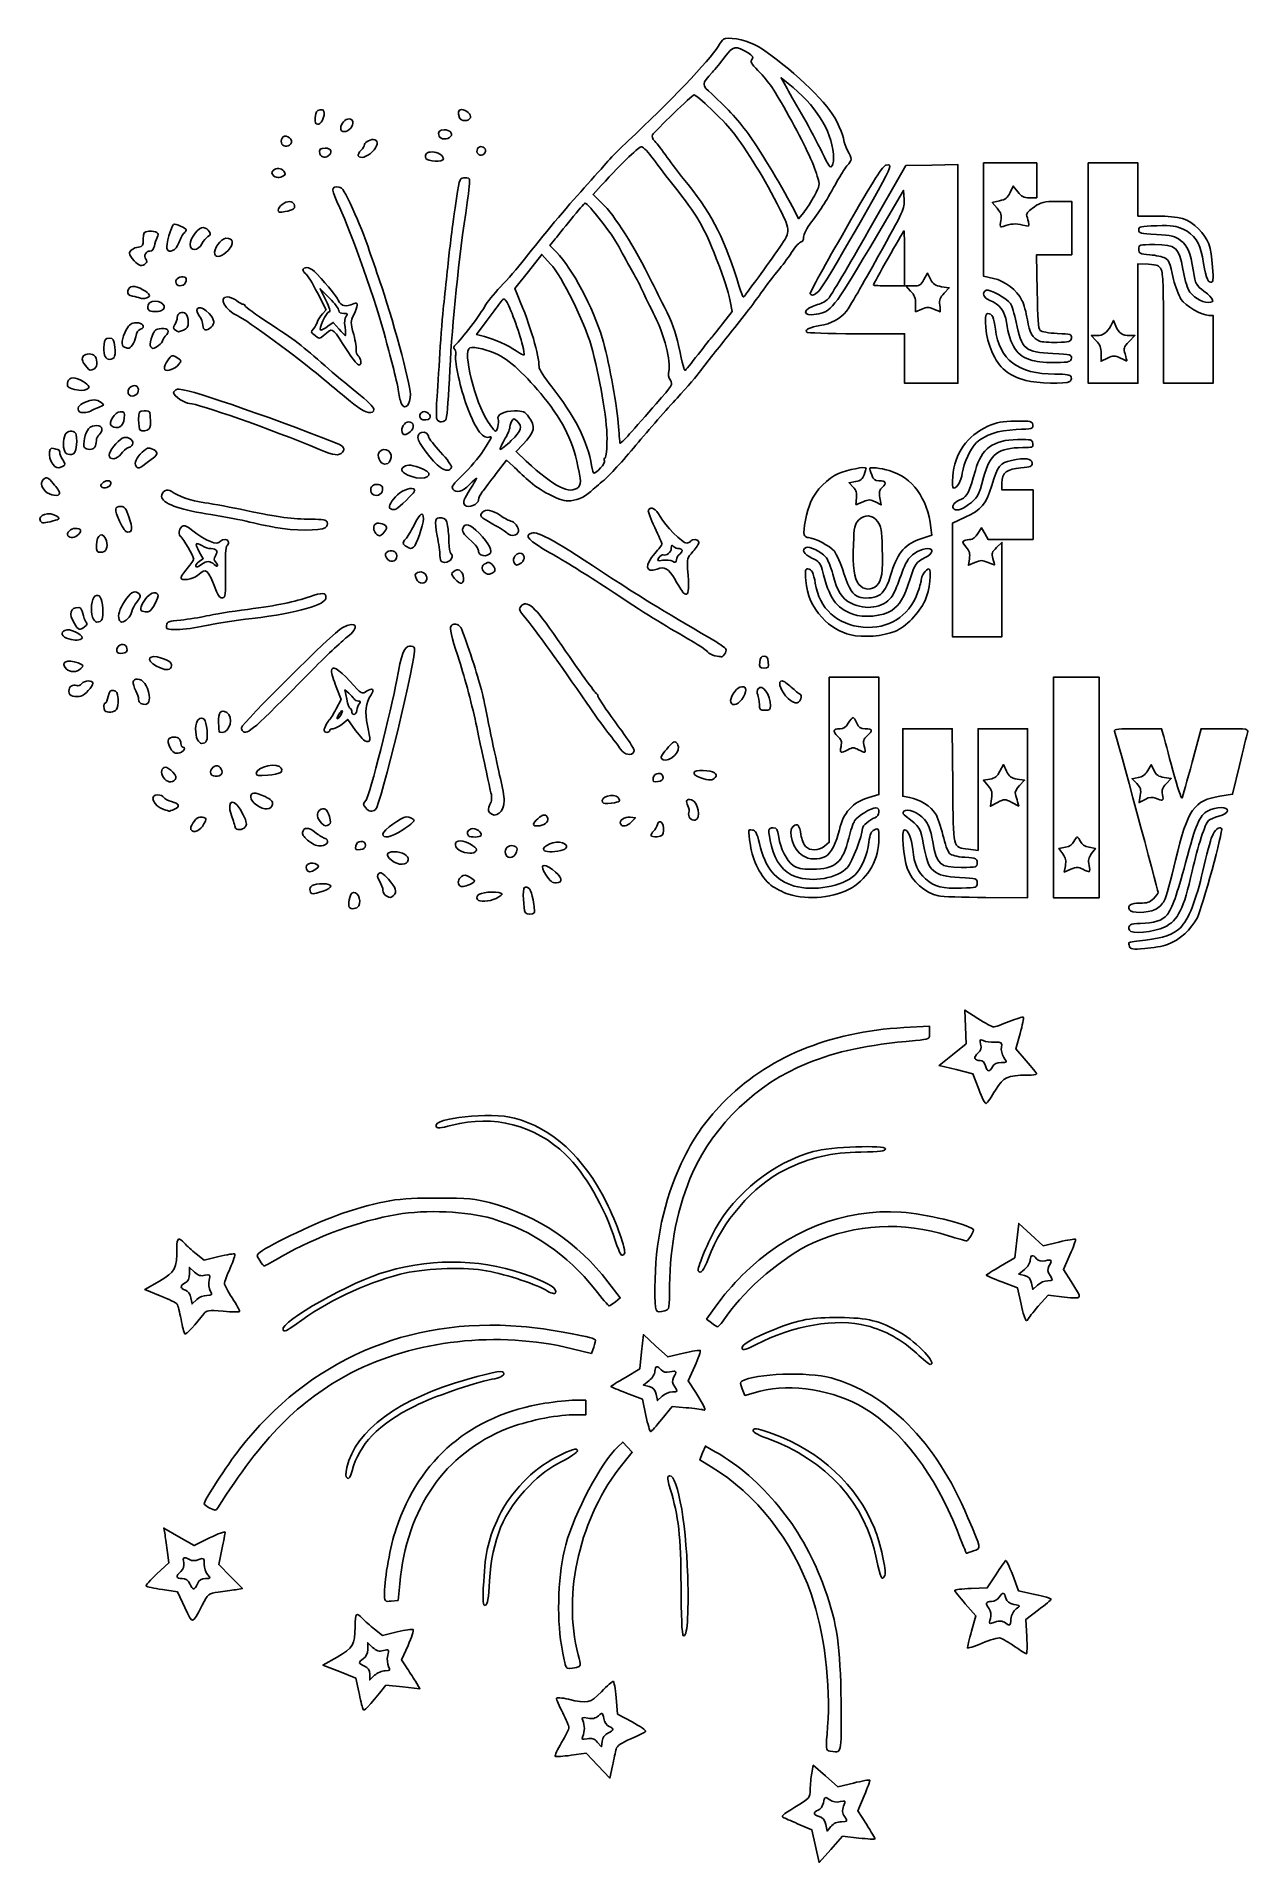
# Model space of a CAD drawing. Header units: centimetres. Extents: x -8.9 to 8.5, y -13.5 to 12.8.
import ezdxf

# ---------------------------------------------------------------- set-up
doc = ezdxf.new("R2010")
doc.units = ezdxf.units.CM
doc.header["$MEASUREMENT"] = 0
doc.layers.add('Layer 1', color=7, linetype='Continuous')

msp = doc.modelspace()

# ---------------------------------------------------------------- linework, layer by layer
at = {"layer": 'Layer 1'}
for points, knots in [([(-2.74849, 6.02835), (-2.78274, 6.0626), (-2.76514, 6.11707), (-2.67353, 6.26028), (-2.67353, 6.26028), (-2.6226, 6.3399), (-2.58093, 6.41017), (-2.58093, 6.41643), (-2.58093, 6.41643), (-2.58093, 6.42269), (-2.62716, 6.38159), (-2.68365, 6.3251), (-2.68365, 6.3251), (-2.79097, 6.21778), (-2.87028, 6.19627), (-2.92326, 6.26011), (-2.92326, 6.26011), (-2.94876, 6.29083), (-2.9218, 6.32894), (-2.77824, 6.46516), (-2.77824, 6.46516), (-2.68126, 6.55719), (-2.54956, 6.71322), (-2.48558, 6.8119), (-2.48558, 6.8119), (-2.36065, 7.00459), (-2.35116, 7.02703), (-2.40232, 7.00868), (-2.40232, 7.00868), (-2.49595, 6.97511), (-2.61147, 7.14663), (-2.73949, 7.50934), (-2.73949, 7.50934), (-2.82667, 7.75634), (-2.90485, 8.13273), (-2.88158, 8.19338), (-2.88158, 8.19338), (-2.87303, 8.21566), (-2.87941, 8.25001), (-2.89578, 8.26973), (-2.89578, 8.26973), (-2.91835, 8.29693), (-2.91512, 8.3142), (-2.8824, 8.34136), (-2.8824, 8.34136), (-2.81345, 8.39859), (-2.51323, 8.79327), (-2.46152, 8.89468), (-2.46152, 8.89468), (-2.43555, 8.94561), (-2.33448, 9.07063), (-2.23694, 9.17249), (-2.23694, 9.17249), (-2.13939, 9.27435), (-1.98482, 9.45295), (-1.89345, 9.56937), (-1.89345, 9.56937), (-1.62204, 9.91517), (-1.28691, 10.31535), (-1.03311, 10.59673), (-1.03311, 10.59673), (-0.90214, 10.74193), (-0.74716, 10.91545), (-0.68872, 10.98234), (-0.68872, 10.98234), (-0.63027, 11.04923), (-0.4993, 11.18126), (-0.39768, 11.27575), (-0.39768, 11.27575), (0.18591, 11.81835), (0.77459, 12.43579), (0.89725, 12.63395), (0.89725, 12.63395), (0.92584, 12.68013), (0.96159, 12.72744), (0.9767, 12.73909), (0.9767, 12.73909), (1.02756, 12.7783), (1.27358, 12.73629), (1.41726, 12.66386), (1.41726, 12.66386), (1.69975, 12.52146), (2.29775, 12.00146), (2.50899, 11.71454), (2.50899, 11.71454), (2.59595, 11.59643), (2.71074, 11.34998), (2.71074, 11.2814), (2.71074, 11.2814), (2.71074, 11.25613), (2.73455, 11.19103), (2.76366, 11.13673), (2.76366, 11.13673), (2.83024, 11.0125), (2.82991, 11.00487), (2.75393, 10.91416), (2.75393, 10.91416), (2.71947, 10.87303), (2.65697, 10.77624), (2.61502, 10.69908), (2.61502, 10.69908), (2.46494, 10.42299), (2.37955, 10.28723), (2.24273, 10.10716), (2.24273, 10.10716), (2.17665, 10.02019), (2.12866, 9.92836), (2.12866, 9.88888), (2.12866, 9.88888), (2.12866, 9.84909), (2.1137, 9.82072), (2.09272, 9.82072), (2.09272, 9.82072), (2.07295, 9.82072), (2.01172, 9.75226), (1.95664, 9.66858), (1.95664, 9.66858), (1.90156, 9.58491), (1.815, 9.46882), (1.76427, 9.41061), (1.76427, 9.41061), (1.71354, 9.3524), (1.59916, 9.20157), (1.51009, 9.07542), (1.51009, 9.07542), (1.42102, 8.94927), (1.21023, 8.67543), (1.04168, 8.46688), (1.04168, 8.46688), (0.87312, 8.25833), (0.69669, 8.03412), (0.6496, 7.96863), (0.6496, 7.96863), (0.60251, 7.90315), (0.44818, 7.72455), (0.30664, 7.57175), (0.30664, 7.57175), (0.1651, 7.41895), (-0.10197, 7.11296), (-0.28686, 6.89176), (-0.28686, 6.89176), (-0.47175, 6.67056), (-0.67823, 6.44434), (-0.7457, 6.38905), (-0.7457, 6.38905), (-0.81317, 6.33376), (-0.89949, 6.26015), (-0.93751, 6.22548), (-0.93751, 6.22548), (-1.02909, 6.14198), (-1.15593, 6.09008), (-1.26846, 6.09008), (-1.26846, 6.09008), (-1.38852, 6.09008), (-1.68796, 6.24683), (-1.84009, 6.38932), (-1.84009, 6.38932), (-1.90557, 6.45065), (-2.00237, 6.54034), (-2.0552, 6.58862), (-2.0552, 6.58862), (-2.0552, 6.58862), (-2.15125, 6.6764), (-2.15125, 6.6764), (-2.15125, 6.6764), (-2.15125, 6.6764), (-2.2989, 6.48246), (-2.2989, 6.48246), (-2.2989, 6.48246), (-2.38011, 6.37579), (-2.47083, 6.25687), (-2.5005, 6.21819), (-2.5005, 6.21819), (-2.53018, 6.17951), (-2.55446, 6.12933), (-2.55446, 6.10667), (-2.55446, 6.10667), (-2.55446, 6.04036), (-2.70125, 5.98111), (-2.74849, 6.02834), (-2.74849, 6.02834), (-2.74849, 6.02834), (-2.74849, 6.02835), (-2.74849, 6.02835)], [0, 0, 0, 0, 0.0212766, 0.0212766, 0.0212766, 0.0212766, 0.04255319, 0.04255319, 0.04255319, 0.04255319, 0.06382979, 0.06382979, 0.06382979, 0.06382979, 0.08510638, 0.08510638, 0.08510638, 0.08510638, 0.10638298, 0.10638298, 0.10638298, 0.10638298, 0.12765957, 0.12765957, 0.12765957, 0.12765957, 0.14893617, 0.14893617, 0.14893617, 0.14893617, 0.17021277, 0.17021277, 0.17021277, 0.17021277, 0.19148936, 0.19148936, 0.19148936, 0.19148936, 0.21276596, 0.21276596, 0.21276596, 0.21276596, 0.23404255, 0.23404255, 0.23404255, 0.23404255, 0.25531915, 0.25531915, 0.25531915, 0.25531915, 0.27659574, 0.27659574, 0.27659574, 0.27659574, 0.29787234, 0.29787234, 0.29787234, 0.29787234, 0.31914894, 0.31914894, 0.31914894, 0.31914894, 0.34042553, 0.34042553, 0.34042553, 0.34042553, 0.36170213, 0.36170213, 0.36170213, 0.36170213, 0.38297872, 0.38297872, 0.38297872, 0.38297872, 0.40425532, 0.40425532, 0.40425532, 0.40425532, 0.42553191, 0.42553191, 0.42553191, 0.42553191, 0.44680851, 0.44680851, 0.44680851, 0.44680851, 0.46808511, 0.46808511, 0.46808511, 0.46808511, 0.4893617, 0.4893617, 0.4893617, 0.4893617, 0.5106383, 0.5106383, 0.5106383, 0.5106383, 0.53191489, 0.53191489, 0.53191489, 0.53191489, 0.55319149, 0.55319149, 0.55319149, 0.55319149, 0.57446809, 0.57446809, 0.57446809, 0.57446809, 0.59574468, 0.59574468, 0.59574468, 0.59574468, 0.61702128, 0.61702128, 0.61702128, 0.61702128, 0.63829787, 0.63829787, 0.63829787, 0.63829787, 0.65957447, 0.65957447, 0.65957447, 0.65957447, 0.68085106, 0.68085106, 0.68085106, 0.68085106, 0.70212766, 0.70212766, 0.70212766, 0.70212766, 0.72340426, 0.72340426, 0.72340426, 0.72340426, 0.74468085, 0.74468085, 0.74468085, 0.74468085, 0.76595745, 0.76595745, 0.76595745, 0.76595745, 0.78723404, 0.78723404, 0.78723404, 0.78723404, 0.80851064, 0.80851064, 0.80851064, 0.80851064, 0.82978723, 0.82978723, 0.82978723, 0.82978723, 0.85106383, 0.85106383, 0.85106383, 0.85106383, 0.87234043, 0.87234043, 0.87234043, 0.87234043, 0.89361702, 0.89361702, 0.89361702, 0.89361702, 0.91489362, 0.91489362, 0.91489362, 0.91489362, 0.93617021, 0.93617021, 0.93617021, 0.93617021, 0.95744681, 0.95744681, 0.95744681, 0.95744681, 1, 1, 1, 1]), ([(2.28613, 10.4852), (2.36517, 10.63209), (2.36562, 10.63523), (2.32661, 10.7666), (2.32661, 10.7666), (2.26985, 10.95774), (2.1368, 11.23938), (1.91727, 11.63311), (1.91727, 11.63311), (1.69841, 12.02565), (1.63886, 12.11307), (1.47216, 12.28664), (1.47216, 12.28664), (1.37482, 12.38799), (1.35859, 12.41809), (1.38446, 12.44925), (1.38446, 12.44925), (1.41041, 12.48051), (1.40032, 12.49729), (1.32926, 12.5411), (1.32926, 12.5411), (1.14977, 12.65176), (1.11347, 12.6456), (0.9943, 12.48429), (0.9943, 12.48429), (0.93519, 12.40427), (0.85523, 12.30504), (0.81662, 12.26377), (0.81662, 12.26377), (0.65534, 12.09139), (0.65529, 12.08849), (0.81045, 11.94641), (0.81045, 11.94641), (1.04956, 11.72747), (1.19937, 11.56182), (1.36035, 11.3384), (1.36035, 11.3384), (1.50341, 11.13985), (1.8549, 10.55014), (1.99596, 10.27202), (1.99596, 10.27202), (1.99596, 10.27202), (2.05557, 10.15448), (2.05557, 10.15448), (2.05557, 10.15448), (2.05557, 10.15448), (2.13089, 10.24557), (2.13089, 10.24557), (2.13089, 10.24557), (2.17232, 10.29567), (2.24218, 10.4035), (2.28614, 10.4852), (2.28614, 10.4852), (2.28614, 10.4852), (2.28613, 10.4852), (2.28613, 10.4852)], [0, 0, 0, 0, 0.06666667, 0.06666667, 0.06666667, 0.06666667, 0.13333333, 0.13333333, 0.13333333, 0.13333333, 0.2, 0.2, 0.2, 0.2, 0.26666667, 0.26666667, 0.26666667, 0.26666667, 0.33333333, 0.33333333, 0.33333333, 0.33333333, 0.4, 0.4, 0.4, 0.4, 0.46666667, 0.46666667, 0.46666667, 0.46666667, 0.53333333, 0.53333333, 0.53333333, 0.53333333, 0.6, 0.6, 0.6, 0.6, 0.66666667, 0.66666667, 0.66666667, 0.66666667, 0.73333333, 0.73333333, 0.73333333, 0.73333333, 0.8, 0.8, 0.8, 0.8, 0.86666667, 0.86666667, 0.86666667, 0.86666667, 1, 1, 1, 1]), ([(2.55969, 11.08463), (2.5253, 11.4391), (2.30364, 11.78516), (1.9077, 12.10252), (1.9077, 12.10252), (1.9077, 12.10252), (1.8058, 12.1842), (1.8058, 12.1842), (1.8058, 12.1842), (1.8058, 12.1842), (1.89233, 12.02772), (1.89233, 12.02772), (1.89233, 12.02772), (1.93992, 11.94166), (2.04752, 11.75218), (2.13143, 11.60666), (2.13143, 11.60666), (2.21534, 11.46114), (2.33453, 11.23653), (2.39629, 11.10753), (2.39629, 11.10753), (2.49192, 10.90779), (2.51328, 10.87941), (2.5402, 10.91624), (2.5402, 10.91624), (2.55899, 10.94193), (2.5669, 11.01029), (2.55968, 11.08464), (2.55968, 11.08464), (2.55968, 11.08464), (2.55969, 11.08463), (2.55969, 11.08463)], [0, 0, 0, 0, 0.11111111, 0.11111111, 0.11111111, 0.11111111, 0.22222222, 0.22222222, 0.22222222, 0.22222222, 0.33333333, 0.33333333, 0.33333333, 0.33333333, 0.44444444, 0.44444444, 0.44444444, 0.44444444, 0.55555556, 0.55555556, 0.55555556, 0.55555556, 0.66666667, 0.66666667, 0.66666667, 0.66666667, 0.77777778, 0.77777778, 0.77777778, 0.77777778, 1, 1, 1, 1]), ([(1.45397, 9.27833), (1.52673, 9.37651), (1.66133, 9.56383), (1.75309, 9.69459), (1.75309, 9.69459), (1.94529, 9.96849), (1.94573, 9.97539), (1.79096, 10.28373), (1.79096, 10.28373), (1.56112, 10.74162), (1.32625, 11.12507), (1.09409, 11.42144), (1.09409, 11.42144), (0.97356, 11.57531), (0.59268, 11.93738), (0.55135, 11.93738), (0.55135, 11.93738), (0.52938, 11.93738), (-0.01384, 11.41664), (-0.04875, 11.3621), (-0.04875, 11.3621), (-0.06154, 11.34212), (-0.04777, 11.30578), (-0.01367, 11.2695), (-0.01367, 11.2695), (0.0172, 11.23665), (0.0971, 11.13239), (0.16389, 11.0378), (0.16389, 11.0378), (0.23068, 10.94321), (0.33423, 10.80629), (0.39401, 10.73353), (0.39401, 10.73353), (0.79004, 10.25152), (0.96012, 9.93388), (1.1661, 9.29155), (1.1661, 9.29155), (1.26231, 8.99155), (1.25425, 9.00676), (1.29049, 9.05678), (1.29049, 9.05678), (1.30764, 9.08045), (1.38121, 9.18015), (1.45397, 9.27834), (1.45397, 9.27834), (1.45397, 9.27834), (1.45397, 9.27833), (1.45397, 9.27833)], [0, 0, 0, 0, 0.07692308, 0.07692308, 0.07692308, 0.07692308, 0.15384615, 0.15384615, 0.15384615, 0.15384615, 0.23076923, 0.23076923, 0.23076923, 0.23076923, 0.30769231, 0.30769231, 0.30769231, 0.30769231, 0.38461538, 0.38461538, 0.38461538, 0.38461538, 0.46153846, 0.46153846, 0.46153846, 0.46153846, 0.53846154, 0.53846154, 0.53846154, 0.53846154, 0.61538462, 0.61538462, 0.61538462, 0.61538462, 0.69230769, 0.69230769, 0.69230769, 0.69230769, 0.76923077, 0.76923077, 0.76923077, 0.76923077, 0.84615385, 0.84615385, 0.84615385, 0.84615385, 1, 1, 1, 1]), ([(-4.90425, 11.61325), (-4.89765, 11.69295), (-4.88432, 11.71413), (-4.83651, 11.72092), (-4.83651, 11.72092), (-4.79072, 11.72742), (-4.77698, 11.71633), (-4.77698, 11.67288), (-4.77698, 11.67288), (-4.77698, 11.59328), (-4.82444, 11.51403), (-4.87211, 11.51403), (-4.87211, 11.51403), (-4.90256, 11.51403), (-4.91045, 11.53838), (-4.90425, 11.61325)], [0, 0, 0, 0, 0.2, 0.2, 0.2, 0.2, 0.4, 0.4, 0.4, 0.4, 0.6, 0.6, 0.6, 0.6, 1, 1, 1, 1]), ([(-4.53885, 11.45923), (-4.53885, 11.51952), (-4.47178, 11.59341), (-4.41707, 11.59341), (-4.41707, 11.59341), (-4.35588, 11.59341), (-4.34277, 11.51698), (-4.39422, 11.46013), (-4.39422, 11.46013), (-4.45549, 11.39243), (-4.53885, 11.39191), (-4.53885, 11.45923)], [0, 0, 0, 0, 0.25, 0.25, 0.25, 0.25, 0.5, 0.5, 0.5, 0.5, 1, 1, 1, 1]), ([(-2.82946, 11.6088), (-2.85787, 11.68284), (-2.8467, 11.72572), (-2.79922, 11.72486), (-2.79922, 11.72486), (-2.72833, 11.72357), (-2.65155, 11.65441), (-2.66939, 11.60791), (-2.66939, 11.60791), (-2.68995, 11.55432), (-2.80881, 11.55499), (-2.82946, 11.6088)], [0, 0, 0, 0, 0.25, 0.25, 0.25, 0.25, 0.5, 0.5, 0.5, 0.5, 1, 1, 1, 1]), ([(-5.39293, 11.24848), (-5.4004, 11.27705), (-5.38966, 11.31441), (-5.36906, 11.33151), (-5.36906, 11.33151), (-5.3157, 11.3758), (-5.21278, 11.28496), (-5.25656, 11.23221), (-5.25656, 11.23221), (-5.30019, 11.17964), (-5.37733, 11.18885), (-5.39293, 11.24848)], [0, 0, 0, 0, 0.25, 0.25, 0.25, 0.25, 0.5, 0.5, 0.5, 0.5, 1, 1, 1, 1]), ([(-4.28502, 11.06023), (-4.29265, 11.07258), (-4.27549, 11.1078), (-4.24689, 11.1385), (-4.24689, 11.1385), (-4.21829, 11.1692), (-4.19489, 11.2063), (-4.19489, 11.22095), (-4.19489, 11.22095), (-4.19489, 11.25931), (-4.09164, 11.30901), (-4.0473, 11.292), (-4.0473, 11.292), (-3.98753, 11.26906), (-4.0033, 11.19884), (-4.08702, 11.11512), (-4.08702, 11.11512), (-4.16183, 11.04031), (-4.25649, 11.01407), (-4.28502, 11.06023)], [0, 0, 0, 0, 0.16666667, 0.16666667, 0.16666667, 0.16666667, 0.33333333, 0.33333333, 0.33333333, 0.33333333, 0.5, 0.5, 0.5, 0.5, 0.66666667, 0.66666667, 0.66666667, 0.66666667, 1, 1, 1, 1]), ([(-3.12059, 11.34444), (-3.14305, 11.40297), (-3.11744, 11.43466), (-3.04769, 11.43466), (-3.04769, 11.43466), (-2.96616, 11.43466), (-2.91723, 11.38318), (-2.95522, 11.33739), (-2.95522, 11.33739), (-2.99544, 11.28893), (-3.10101, 11.29343), (-3.12059, 11.34444)], [0, 0, 0, 0, 0.25, 0.25, 0.25, 0.25, 0.5, 0.5, 0.5, 0.5, 1, 1, 1, 1]), ([(-4.83716, 11.08917), (-4.85384, 11.15296), (-4.83772, 11.17008), (-4.7609, 11.17008), (-4.7609, 11.17008), (-4.68548, 11.17008), (-4.65669, 11.12677), (-4.69856, 11.07632), (-4.69856, 11.07632), (-4.74407, 11.02149), (-4.82133, 11.02866), (-4.83716, 11.08918), (-4.83716, 11.08918), (-4.83716, 11.08918), (-4.83716, 11.08917), (-4.83716, 11.08917)], [0, 0, 0, 0, 0.2, 0.2, 0.2, 0.2, 0.4, 0.4, 0.4, 0.4, 0.6, 0.6, 0.6, 0.6, 1, 1, 1, 1]), ([(-3.31172, 11.02329), (-3.33423, 11.08194), (-3.29979, 11.11725), (-3.22099, 11.11632), (-3.22099, 11.11632), (-3.14286, 11.1154), (-3.05719, 11.06241), (-3.05719, 11.01503), (-3.05719, 11.01503), (-3.05719, 10.96847), (-3.29363, 10.97615), (-3.31172, 11.02329)], [0, 0, 0, 0, 0.25, 0.25, 0.25, 0.25, 0.5, 0.5, 0.5, 0.5, 1, 1, 1, 1]), ([(-2.5713, 11.10375), (-2.58047, 11.12763), (-2.57528, 11.15986), (-2.55977, 11.17536), (-2.55977, 11.17536), (-2.51946, 11.21567), (-2.44308, 11.17883), (-2.45361, 11.12415), (-2.45361, 11.12415), (-2.46534, 11.06325), (-2.55012, 11.04855), (-2.5713, 11.10375)], [0, 0, 0, 0, 0.25, 0.25, 0.25, 0.25, 0.5, 0.5, 0.5, 0.5, 1, 1, 1, 1]), ([(0.61046, 8.20014), (0.7092, 8.32747), (0.79676, 8.4376), (0.80505, 8.44488), (0.80505, 8.44488), (0.81334, 8.45216), (0.88308, 8.53912), (0.96003, 8.63814), (0.96003, 8.63814), (0.96003, 8.63814), (1.09994, 8.81817), (1.09994, 8.81817), (1.09994, 8.81817), (1.09994, 8.81817), (1.06965, 8.96887), (1.06965, 8.96887), (1.06965, 8.96887), (1.03394, 9.14653), (1.00198, 9.24527), (0.87106, 9.58243), (0.87106, 9.58243), (0.69662, 10.03169), (0.59163, 10.21191), (0.26453, 10.62349), (0.26453, 10.62349), (0.17018, 10.74221), (0.03602, 10.91659), (-0.03361, 11.01099), (-0.03361, 11.01099), (-0.10324, 11.10539), (-0.17893, 11.18623), (-0.20183, 11.19064), (-0.20183, 11.19064), (-0.23982, 11.19796), (-0.46241, 10.9848), (-0.78613, 10.63108), (-0.78613, 10.63108), (-0.78613, 10.63108), (-0.90409, 10.50219), (-0.90409, 10.50219), (-0.90409, 10.50219), (-0.90409, 10.50219), (-0.77017, 10.37429), (-0.77017, 10.37429), (-0.77017, 10.37429), (-0.59779, 10.20966), (-0.30313, 9.7426), (-0.06203, 9.25186), (-0.06203, 9.25186), (-0.04058, 9.2082), (0.04314, 9.04152), (0.12403, 8.88144), (0.12403, 8.88144), (0.23233, 8.66711), (0.28601, 8.52066), (0.32769, 8.32581), (0.32769, 8.32581), (0.38926, 8.03801), (0.40751, 7.96862), (0.42168, 7.96862), (0.42168, 7.96862), (0.42677, 7.96862), (0.51172, 8.0728), (0.61045, 8.20013), (0.61045, 8.20013), (0.61045, 8.20013), (0.61046, 8.20014), (0.61046, 8.20014)], [0, 0, 0, 0, 0.05555556, 0.05555556, 0.05555556, 0.05555556, 0.11111111, 0.11111111, 0.11111111, 0.11111111, 0.16666667, 0.16666667, 0.16666667, 0.16666667, 0.22222222, 0.22222222, 0.22222222, 0.22222222, 0.27777778, 0.27777778, 0.27777778, 0.27777778, 0.33333333, 0.33333333, 0.33333333, 0.33333333, 0.38888889, 0.38888889, 0.38888889, 0.38888889, 0.44444444, 0.44444444, 0.44444444, 0.44444444, 0.5, 0.5, 0.5, 0.5, 0.55555556, 0.55555556, 0.55555556, 0.55555556, 0.61111111, 0.61111111, 0.61111111, 0.61111111, 0.66666667, 0.66666667, 0.66666667, 0.66666667, 0.72222222, 0.72222222, 0.72222222, 0.72222222, 0.77777778, 0.77777778, 0.77777778, 0.77777778, 0.83333333, 0.83333333, 0.83333333, 0.83333333, 0.88888889, 0.88888889, 0.88888889, 0.88888889, 1, 1, 1, 1]), ([(-5.51394, 10.78177), (-5.53517, 10.80735), (-5.53461, 10.82519), (-5.51188, 10.84792), (-5.51188, 10.84792), (-5.46833, 10.89147), (-5.39832, 10.88667), (-5.35738, 10.83734), (-5.35738, 10.83734), (-5.3287, 10.80278), (-5.32927, 10.79152), (-5.36075, 10.7716), (-5.36075, 10.7716), (-5.41542, 10.73701), (-5.48035, 10.74132), (-5.51393, 10.78178), (-5.51393, 10.78178), (-5.51393, 10.78178), (-5.51394, 10.78177), (-5.51394, 10.78177)], [0, 0, 0, 0, 0.16666667, 0.16666667, 0.16666667, 0.16666667, 0.33333333, 0.33333333, 0.33333333, 0.33333333, 0.5, 0.5, 0.5, 0.5, 0.66666667, 0.66666667, 0.66666667, 0.66666667, 1, 1, 1, 1]), ([(3.58386, 8.1406), (3.58386, 8.1406), (3.58386, 8.49779), (3.58386, 8.49779), (3.58386, 8.49779), (3.58386, 8.49779), (2.88428, 8.49779), (2.88428, 8.49779), (2.88428, 8.49779), (2.47107, 8.49779), (2.17834, 8.50808), (2.16916, 8.52292), (2.16916, 8.52292), (2.14809, 8.55701), (2.22407, 8.59275), (2.36259, 8.61393), (2.36259, 8.61393), (2.51992, 8.63798), (2.6682, 8.71837), (2.74786, 8.82282), (2.74786, 8.82282), (2.78452, 8.87088), (2.98823, 9.22252), (3.20055, 9.60423), (3.20055, 9.60423), (3.57004, 10.26852), (3.58624, 10.30391), (3.57861, 10.43016), (3.57861, 10.43016), (3.57861, 10.43016), (3.57064, 10.56206), (3.57064, 10.56206), (3.57064, 10.56206), (3.57064, 10.56206), (3.08116, 9.73593), (3.08116, 9.73593), (3.08116, 9.73593), (2.56033, 8.85689), (2.52452, 8.81236), (2.31102, 8.77822), (2.31102, 8.77822), (2.09726, 8.74404), (2.11202, 8.85515), (2.3294, 8.91657), (2.3294, 8.91657), (2.38888, 8.93338), (2.46032, 8.97216), (2.48815, 9.00277), (2.48815, 9.00277), (2.51598, 9.03337), (2.77824, 9.47698), (3.07094, 9.98857), (3.07094, 9.98857), (3.07094, 9.98857), (3.60312, 10.91873), (3.60312, 10.91873), (3.60312, 10.91873), (3.60312, 10.91873), (3.97714, 10.92607), (3.97714, 10.92607), (3.97714, 10.92607), (3.97714, 10.92607), (4.35116, 10.93341), (4.35116, 10.93341), (4.35116, 10.93341), (4.35116, 10.93341), (4.35116, 9.35841), (4.35116, 9.35841), (4.35116, 9.35841), (4.35116, 9.35841), (4.35116, 7.78341), (4.35116, 7.78341), (4.35116, 7.78341), (4.35116, 7.78341), (3.96751, 7.78341), (3.96751, 7.78341), (3.96751, 7.78341), (3.96751, 7.78341), (3.58386, 7.78341), (3.58386, 7.78341), (3.58386, 7.78341), (3.58386, 7.78341), (3.58386, 8.1406), (3.58386, 8.1406)], [0, 0, 0, 0, 0.04545455, 0.04545455, 0.04545455, 0.04545455, 0.09090909, 0.09090909, 0.09090909, 0.09090909, 0.13636364, 0.13636364, 0.13636364, 0.13636364, 0.18181818, 0.18181818, 0.18181818, 0.18181818, 0.22727273, 0.22727273, 0.22727273, 0.22727273, 0.27272727, 0.27272727, 0.27272727, 0.27272727, 0.31818182, 0.31818182, 0.31818182, 0.31818182, 0.36363636, 0.36363636, 0.36363636, 0.36363636, 0.40909091, 0.40909091, 0.40909091, 0.40909091, 0.45454545, 0.45454545, 0.45454545, 0.45454545, 0.5, 0.5, 0.5, 0.5, 0.54545455, 0.54545455, 0.54545455, 0.54545455, 0.59090909, 0.59090909, 0.59090909, 0.59090909, 0.63636364, 0.63636364, 0.63636364, 0.63636364, 0.68181818, 0.68181818, 0.68181818, 0.68181818, 0.72727273, 0.72727273, 0.72727273, 0.72727273, 0.77272727, 0.77272727, 0.77272727, 0.77272727, 0.81818182, 0.81818182, 0.81818182, 0.81818182, 0.86363636, 0.86363636, 0.86363636, 0.86363636, 0.90909091, 0.90909091, 0.90909091, 0.90909091, 1, 1, 1, 1]), ([(2.22465, 9.07437), (2.21752, 9.0859), (2.44751, 9.50559), (2.73573, 10.00703), (2.73573, 10.00703), (3.15479, 10.73609), (3.27171, 10.92051), (3.31942, 10.92763), (3.31942, 10.92763), (3.3711, 10.93535), (3.37687, 10.92774), (3.36256, 10.87072), (3.36256, 10.87072), (3.33626, 10.76594), (2.4216, 9.17878), (2.34957, 9.11294), (2.34957, 9.11294), (2.2811, 9.05035), (2.24616, 9.03956), (2.22465, 9.07437)], [0, 0, 0, 0, 0.16666667, 0.16666667, 0.16666667, 0.16666667, 0.33333333, 0.33333333, 0.33333333, 0.33333333, 0.5, 0.5, 0.5, 0.5, 0.66666667, 0.66666667, 0.66666667, 0.66666667, 1, 1, 1, 1]), ([(5.52854, 8.38998), (5.42896, 8.43173), (5.38071, 8.51652), (5.35231, 8.69971), (5.35231, 8.69971), (5.33681, 8.79966), (5.30208, 8.92481), (5.27511, 8.97781), (5.27511, 8.97781), (5.19982, 9.12583), (5.02852, 9.25772), (4.86363, 9.29462), (4.86363, 9.29462), (4.86363, 9.29462), (4.72156, 9.32641), (4.72156, 9.32641), (4.72156, 9.32641), (4.72156, 9.32641), (4.72156, 10.14241), (4.72156, 10.14241), (4.72156, 10.14241), (4.72156, 10.14241), (4.72156, 10.95841), (4.72156, 10.95841), (4.72156, 10.95841), (4.72156, 10.95841), (5.10521, 10.95841), (5.10521, 10.95841), (5.10521, 10.95841), (5.10521, 10.95841), (5.48886, 10.95841), (5.48886, 10.95841), (5.48886, 10.95841), (5.48886, 10.95841), (5.48886, 10.70706), (5.48886, 10.70706), (5.48886, 10.70706), (5.48886, 10.70706), (5.48886, 10.45571), (5.48886, 10.45571), (5.48886, 10.45571), (5.48886, 10.45571), (5.38494, 10.45571), (5.38494, 10.45571), (5.38494, 10.45571), (5.29954, 10.45571), (5.26925, 10.47075), (5.21495, 10.54014), (5.21495, 10.54014), (5.21495, 10.54014), (5.14887, 10.62457), (5.14887, 10.62457), (5.14887, 10.62457), (5.14887, 10.62457), (5.10374, 10.52994), (5.10374, 10.52994), (5.10374, 10.52994), (5.06727, 10.45346), (5.0382, 10.43092), (4.95223, 10.41243), (4.95223, 10.41243), (4.95223, 10.41243), (4.84584, 10.38956), (4.84584, 10.38956), (4.84584, 10.38956), (4.84584, 10.38956), (4.9174, 10.30469), (4.9174, 10.30469), (4.9174, 10.30469), (4.97806, 10.23275), (4.98616, 10.20489), (4.97058, 10.12183), (4.97058, 10.12183), (4.95393, 10.03309), (4.95692, 10.02566), (5.00224, 10.04319), (5.00224, 10.04319), (5.10572, 10.0832), (5.19211, 10.08935), (5.28605, 10.06342), (5.28605, 10.06342), (5.38194, 10.03694), (5.38279, 10.0374), (5.36755, 10.10728), (5.36755, 10.10728), (5.35908, 10.14612), (5.34766, 10.19253), (5.34217, 10.21042), (5.34217, 10.21042), (5.33668, 10.22831), (5.38447, 10.27891), (5.44837, 10.32287), (5.44837, 10.32287), (5.55408, 10.3956), (5.58377, 10.4028), (5.77806, 10.4028), (5.77806, 10.4028), (5.77806, 10.4028), (5.99157, 10.4028), (5.99157, 10.4028), (5.99157, 10.4028), (5.99157, 10.4028), (5.99157, 10.01915), (5.99157, 10.01915), (5.99157, 10.01915), (5.99157, 10.01915), (5.99157, 9.6355), (5.99157, 9.6355), (5.99157, 9.6355), (5.99157, 9.6355), (5.73867, 9.6355), (5.73867, 9.6355), (5.73867, 9.6355), (5.73867, 9.6355), (5.48577, 9.6355), (5.48577, 9.6355), (5.48577, 9.6355), (5.48577, 9.6355), (5.49393, 9.1076), (5.49393, 9.1076), (5.49393, 9.1076), (5.49992, 8.7199), (5.51118, 8.57061), (5.53634, 8.5455), (5.53634, 8.5455), (5.55668, 8.5252), (5.65669, 8.5074), (5.78255, 8.50168), (5.78255, 8.50168), (5.98159, 8.49264), (5.99401, 8.4886), (5.98642, 8.43539), (5.98642, 8.43539), (5.97906, 8.38381), (5.96053, 8.37824), (5.7799, 8.37326), (5.7799, 8.37326), (5.67076, 8.37025), (5.55765, 8.37778), (5.52855, 8.38998), (5.52855, 8.38998), (5.52855, 8.38998), (5.52854, 8.38998), (5.52854, 8.38998)], [0, 0, 0, 0, 0.02702703, 0.02702703, 0.02702703, 0.02702703, 0.05405405, 0.05405405, 0.05405405, 0.05405405, 0.08108108, 0.08108108, 0.08108108, 0.08108108, 0.10810811, 0.10810811, 0.10810811, 0.10810811, 0.13513514, 0.13513514, 0.13513514, 0.13513514, 0.16216216, 0.16216216, 0.16216216, 0.16216216, 0.18918919, 0.18918919, 0.18918919, 0.18918919, 0.21621622, 0.21621622, 0.21621622, 0.21621622, 0.24324324, 0.24324324, 0.24324324, 0.24324324, 0.27027027, 0.27027027, 0.27027027, 0.27027027, 0.2972973, 0.2972973, 0.2972973, 0.2972973, 0.32432432, 0.32432432, 0.32432432, 0.32432432, 0.35135135, 0.35135135, 0.35135135, 0.35135135, 0.37837838, 0.37837838, 0.37837838, 0.37837838, 0.40540541, 0.40540541, 0.40540541, 0.40540541, 0.43243243, 0.43243243, 0.43243243, 0.43243243, 0.45945946, 0.45945946, 0.45945946, 0.45945946, 0.48648649, 0.48648649, 0.48648649, 0.48648649, 0.51351351, 0.51351351, 0.51351351, 0.51351351, 0.54054054, 0.54054054, 0.54054054, 0.54054054, 0.56756757, 0.56756757, 0.56756757, 0.56756757, 0.59459459, 0.59459459, 0.59459459, 0.59459459, 0.62162162, 0.62162162, 0.62162162, 0.62162162, 0.64864865, 0.64864865, 0.64864865, 0.64864865, 0.67567568, 0.67567568, 0.67567568, 0.67567568, 0.7027027, 0.7027027, 0.7027027, 0.7027027, 0.72972973, 0.72972973, 0.72972973, 0.72972973, 0.75675676, 0.75675676, 0.75675676, 0.75675676, 0.78378378, 0.78378378, 0.78378378, 0.78378378, 0.81081081, 0.81081081, 0.81081081, 0.81081081, 0.83783784, 0.83783784, 0.83783784, 0.83783784, 0.86486486, 0.86486486, 0.86486486, 0.86486486, 0.89189189, 0.89189189, 0.89189189, 0.89189189, 0.91891892, 0.91891892, 0.91891892, 0.91891892, 0.94594595, 0.94594595, 0.94594595, 0.94594595, 1, 1, 1, 1]), ([(6.22969, 9.37091), (6.22969, 9.37091), (6.22969, 10.95841), (6.22969, 10.95841), (6.22969, 10.95841), (6.22969, 10.95841), (6.58688, 10.95841), (6.58688, 10.95841), (6.58688, 10.95841), (6.58688, 10.95841), (6.94407, 10.95841), (6.94407, 10.95841), (6.94407, 10.95841), (6.94407, 10.95841), (6.94407, 10.57476), (6.94407, 10.57476), (6.94407, 10.57476), (6.94407, 10.57476), (6.94407, 10.19111), (6.94407, 10.19111), (6.94407, 10.19111), (6.94407, 10.19111), (7.2122, 10.19111), (7.2122, 10.19111), (7.2122, 10.19111), (7.55565, 10.19111), (7.66761, 10.157), (7.81774, 10.00663), (7.81774, 10.00663), (7.95851, 9.86564), (7.99992, 9.75356), (8.0209, 9.45689), (8.0209, 9.45689), (8.03426, 9.26797), (8.03063, 9.23861), (7.99398, 9.23861), (7.99398, 9.23861), (7.94775, 9.23861), (7.91813, 9.32849), (7.87319, 9.60507), (7.87319, 9.60507), (7.8402, 9.80812), (7.75876, 9.92532), (7.59586, 10.00418), (7.59586, 10.00418), (7.49615, 10.05245), (7.44044, 10.05968), (7.21811, 10.05319), (7.21811, 10.05319), (6.97749, 10.04617), (6.95732, 10.04149), (6.95732, 9.99267), (6.95732, 9.99267), (6.95732, 9.94436), (6.97937, 9.9386), (7.21075, 9.92652), (7.21075, 9.92652), (7.43522, 9.9148), (7.47503, 9.90501), (7.55917, 9.84082), (7.55917, 9.84082), (7.66486, 9.7602), (7.69746, 9.68224), (7.74506, 9.39629), (7.74506, 9.39629), (7.77602, 9.21031), (7.78304, 9.19709), (7.89659, 9.11106), (7.89659, 9.11106), (8.04179, 9.00105), (8.06193, 8.94751), (7.95806, 8.94765), (7.95806, 8.94765), (7.85665, 8.94778), (7.72285, 9.03383), (7.67243, 9.13133), (7.67243, 9.13133), (7.6496, 9.17549), (7.6139, 9.30909), (7.5931, 9.42823), (7.5931, 9.42823), (7.53845, 9.7413), (7.4929, 9.78099), (7.18829, 9.78099), (7.18829, 9.78099), (6.95956, 9.78099), (6.95732, 9.78035), (6.95732, 9.71484), (6.95732, 9.71484), (6.95732, 9.65318), (6.96808, 9.64775), (7.11607, 9.63482), (7.11607, 9.63482), (7.20338, 9.62719), (7.3008, 9.60636), (7.33256, 9.58855), (7.33256, 9.58855), (7.39615, 9.55287), (7.39945, 9.54483), (7.45982, 9.27828), (7.45982, 9.27828), (7.48289, 9.17642), (7.53027, 9.04989), (7.56511, 8.9971), (7.56511, 8.9971), (7.63236, 8.89521), (7.86035, 8.76234), (7.96792, 8.76234), (7.96792, 8.76234), (7.96792, 8.76234), (8.02887, 8.76234), (8.02887, 8.76234), (8.02887, 8.76234), (8.02887, 8.76234), (8.02887, 8.27286), (8.02887, 8.27286), (8.02887, 8.27286), (8.02887, 8.27286), (8.02887, 7.78338), (8.02887, 7.78338), (8.02887, 7.78338), (8.02887, 7.78338), (7.67168, 7.78338), (7.67168, 7.78338), (7.67168, 7.78338), (7.67168, 7.78338), (7.31449, 7.78338), (7.31449, 7.78338), (7.31449, 7.78338), (7.31449, 7.78338), (7.31409, 8.57052), (7.31409, 8.57052), (7.31409, 8.57052), (7.3138, 9.15025), (7.30492, 9.37508), (7.28036, 9.4238), (7.28036, 9.4238), (7.25152, 9.48103), (7.2266, 9.49102), (7.09554, 9.49788), (7.09554, 9.49788), (7.09554, 9.49788), (6.94406, 9.50582), (6.94406, 9.50582), (6.94406, 9.50582), (6.94406, 9.50582), (6.94406, 8.6446), (6.94406, 8.6446), (6.94406, 8.6446), (6.94406, 8.6446), (6.94406, 7.78338), (6.94406, 7.78338), (6.94406, 7.78338), (6.94406, 7.78338), (6.58687, 7.78338), (6.58687, 7.78338), (6.58687, 7.78338), (6.58687, 7.78338), (6.22968, 7.78338), (6.22968, 7.78338), (6.22968, 7.78338), (6.22968, 7.78338), (6.22968, 9.37088), (6.22968, 9.37088), (6.22968, 9.37088), (6.22968, 9.37088), (6.22969, 9.37091), (6.22969, 9.37091)], [0, 0, 0, 0, 0.02325581, 0.02325581, 0.02325581, 0.02325581, 0.04651163, 0.04651163, 0.04651163, 0.04651163, 0.06976744, 0.06976744, 0.06976744, 0.06976744, 0.09302326, 0.09302326, 0.09302326, 0.09302326, 0.11627907, 0.11627907, 0.11627907, 0.11627907, 0.13953488, 0.13953488, 0.13953488, 0.13953488, 0.1627907, 0.1627907, 0.1627907, 0.1627907, 0.18604651, 0.18604651, 0.18604651, 0.18604651, 0.20930233, 0.20930233, 0.20930233, 0.20930233, 0.23255814, 0.23255814, 0.23255814, 0.23255814, 0.25581395, 0.25581395, 0.25581395, 0.25581395, 0.27906977, 0.27906977, 0.27906977, 0.27906977, 0.30232558, 0.30232558, 0.30232558, 0.30232558, 0.3255814, 0.3255814, 0.3255814, 0.3255814, 0.34883721, 0.34883721, 0.34883721, 0.34883721, 0.37209302, 0.37209302, 0.37209302, 0.37209302, 0.39534884, 0.39534884, 0.39534884, 0.39534884, 0.41860465, 0.41860465, 0.41860465, 0.41860465, 0.44186047, 0.44186047, 0.44186047, 0.44186047, 0.46511628, 0.46511628, 0.46511628, 0.46511628, 0.48837209, 0.48837209, 0.48837209, 0.48837209, 0.51162791, 0.51162791, 0.51162791, 0.51162791, 0.53488372, 0.53488372, 0.53488372, 0.53488372, 0.55813953, 0.55813953, 0.55813953, 0.55813953, 0.58139535, 0.58139535, 0.58139535, 0.58139535, 0.60465116, 0.60465116, 0.60465116, 0.60465116, 0.62790698, 0.62790698, 0.62790698, 0.62790698, 0.65116279, 0.65116279, 0.65116279, 0.65116279, 0.6744186, 0.6744186, 0.6744186, 0.6744186, 0.69767442, 0.69767442, 0.69767442, 0.69767442, 0.72093023, 0.72093023, 0.72093023, 0.72093023, 0.74418605, 0.74418605, 0.74418605, 0.74418605, 0.76744186, 0.76744186, 0.76744186, 0.76744186, 0.79069767, 0.79069767, 0.79069767, 0.79069767, 0.81395349, 0.81395349, 0.81395349, 0.81395349, 0.8372093, 0.8372093, 0.8372093, 0.8372093, 0.86046512, 0.86046512, 0.86046512, 0.86046512, 0.88372093, 0.88372093, 0.88372093, 0.88372093, 0.90697674, 0.90697674, 0.90697674, 0.90697674, 0.93023256, 0.93023256, 0.93023256, 0.93023256, 0.95348837, 0.95348837, 0.95348837, 0.95348837, 1, 1, 1, 1]), ([(-3.66218, 7.48575), (-3.67581, 7.51122), (-3.69537, 7.59158), (-3.70566, 7.66434), (-3.70566, 7.66434), (-3.71595, 7.7371), (-3.75313, 7.90379), (-3.7883, 8.03476), (-3.7883, 8.03476), (-3.82347, 8.16573), (-3.87071, 8.34432), (-3.89328, 8.43164), (-3.89328, 8.43164), (-4.01431, 8.89976), (-4.39585, 9.98828), (-4.55268, 10.31285), (-4.55268, 10.31285), (-4.67979, 10.57592), (-4.68162, 10.62724), (-4.56326, 10.61007), (-4.56326, 10.61007), (-4.51354, 10.60286), (-4.47624, 10.54386), (-4.36246, 10.29248), (-4.36246, 10.29248), (-4.2856, 10.12267), (-4.18777, 9.8786), (-4.14505, 9.75008), (-4.14505, 9.75008), (-4.10233, 9.62157), (-4.0255, 9.39736), (-3.97431, 9.25184), (-3.97431, 9.25184), (-3.80797, 8.77896), (-3.53594, 7.77584), (-3.53436, 7.62953), (-3.53436, 7.62953), (-3.53269, 7.47475), (-3.60984, 7.38796), (-3.66217, 7.48575), (-3.66217, 7.48575), (-3.66217, 7.48575), (-3.66218, 7.48575), (-3.66218, 7.48575)], [0, 0, 0, 0, 0.08333333, 0.08333333, 0.08333333, 0.08333333, 0.16666667, 0.16666667, 0.16666667, 0.16666667, 0.25, 0.25, 0.25, 0.25, 0.33333333, 0.33333333, 0.33333333, 0.33333333, 0.41666667, 0.41666667, 0.41666667, 0.41666667, 0.5, 0.5, 0.5, 0.5, 0.58333333, 0.58333333, 0.58333333, 0.58333333, 0.66666667, 0.66666667, 0.66666667, 0.66666667, 0.75, 0.75, 0.75, 0.75, 0.83333333, 0.83333333, 0.83333333, 0.83333333, 1, 1, 1, 1]), ([(-3.15438, 7.26989), (-3.16326, 7.29305), (-3.163, 7.41509), (-3.15377, 7.54109), (-3.15377, 7.54109), (-3.14455, 7.66709), (-3.12481, 7.97259), (-3.10989, 8.21997), (-3.10989, 8.21997), (-3.09497, 8.46736), (-3.07063, 8.77537), (-3.05581, 8.90444), (-3.05581, 8.90444), (-3.04099, 9.03351), (-3.01722, 9.25378), (-3.00299, 9.39392), (-3.00299, 9.39392), (-2.9673, 9.74546), (-2.95731, 9.82684), (-2.89061, 10.31018), (-2.89061, 10.31018), (-2.83467, 10.7155), (-2.82953, 10.73389), (-2.76965, 10.74237), (-2.76965, 10.74237), (-2.73525, 10.74724), (-2.69823, 10.74129), (-2.68736, 10.72914), (-2.68736, 10.72914), (-2.6765, 10.71699), (-2.68921, 10.56418), (-2.71564, 10.38956), (-2.71564, 10.38956), (-2.83913, 9.5732), (-2.93426, 8.65557), (-2.96523, 7.98185), (-2.96523, 7.98185), (-2.9832, 7.59092), (-3.00333, 7.33514), (-3.02093, 7.27409), (-3.02093, 7.27409), (-3.03761, 7.21623), (-3.13262, 7.21325), (-3.15436, 7.26989), (-3.15436, 7.26989), (-3.15436, 7.26989), (-3.15438, 7.26989), (-3.15438, 7.26989)], [0, 0, 0, 0, 0.07692308, 0.07692308, 0.07692308, 0.07692308, 0.15384615, 0.15384615, 0.15384615, 0.15384615, 0.23076923, 0.23076923, 0.23076923, 0.23076923, 0.30769231, 0.30769231, 0.30769231, 0.30769231, 0.38461538, 0.38461538, 0.38461538, 0.38461538, 0.46153846, 0.46153846, 0.46153846, 0.46153846, 0.53846154, 0.53846154, 0.53846154, 0.53846154, 0.61538462, 0.61538462, 0.61538462, 0.61538462, 0.69230769, 0.69230769, 0.69230769, 0.69230769, 0.76923077, 0.76923077, 0.76923077, 0.76923077, 0.84615385, 0.84615385, 0.84615385, 0.84615385, 1, 1, 1, 1]), ([(-5.43844, 10.27928), (-5.43844, 10.32887), (-5.3394, 10.40279), (-5.27297, 10.40279), (-5.27297, 10.40279), (-5.21897, 10.40279), (-5.18104, 10.33172), (-5.21664, 10.29724), (-5.21664, 10.29724), (-5.22949, 10.2848), (-5.28465, 10.26641), (-5.33922, 10.25639), (-5.33922, 10.25639), (-5.41914, 10.2417), (-5.43844, 10.24616), (-5.43844, 10.27929), (-5.43844, 10.27929), (-5.43844, 10.27929), (-5.43844, 10.27928), (-5.43844, 10.27928)], [0, 0, 0, 0, 0.16666667, 0.16666667, 0.16666667, 0.16666667, 0.33333333, 0.33333333, 0.33333333, 0.33333333, 0.5, 0.5, 0.5, 0.5, 0.66666667, 0.66666667, 0.66666667, 0.66666667, 1, 1, 1, 1]), ([(0.00575, 7.48826), (0.24367, 7.75699), (0.24967, 7.76693), (0.21027, 7.82707), (0.21027, 7.82707), (0.18516, 7.86539), (0.17611, 7.91466), (0.18654, 7.95622), (0.18654, 7.95622), (0.22056, 8.09176), (0.11913, 8.49676), (-0.01202, 8.74916), (-0.01202, 8.74916), (-0.08008, 8.88013), (-0.15876, 9.04086), (-0.18686, 9.10635), (-0.18686, 9.10635), (-0.21496, 9.17183), (-0.27935, 9.29685), (-0.32995, 9.38416), (-0.32995, 9.38416), (-0.38054, 9.47147), (-0.47178, 9.63693), (-0.5327, 9.75185), (-0.5327, 9.75185), (-0.63324, 9.94151), (-0.9718, 10.37635), (-1.01893, 10.37635), (-1.01893, 10.37635), (-1.0296, 10.37635), (-1.12049, 10.27311), (-1.22092, 10.14693), (-1.22092, 10.14693), (-1.32135, 10.02075), (-1.43104, 9.88399), (-1.46468, 9.84303), (-1.46468, 9.84303), (-1.46468, 9.84303), (-1.52584, 9.76855), (-1.52584, 9.76855), (-1.52584, 9.76855), (-1.52584, 9.76855), (-1.42778, 9.66896), (-1.42778, 9.66896), (-1.42778, 9.66896), (-1.20986, 9.44765), (-0.90172, 8.86902), (-0.77202, 8.43752), (-0.77202, 8.43752), (-0.68288, 8.14097), (-0.56891, 7.53554), (-0.54181, 7.21459), (-0.54181, 7.21459), (-0.52952, 7.06907), (-0.51837, 6.9381), (-0.51702, 6.92355), (-0.51702, 6.92355), (-0.51567, 6.909), (-0.45264, 6.96782), (-0.37696, 7.05426), (-0.37696, 7.05426), (-0.30128, 7.1407), (-0.12905, 7.33601), (0.00576, 7.48828), (0.00576, 7.48828), (0.00576, 7.48828), (0.00575, 7.48826), (0.00575, 7.48826)], [0, 0, 0, 0, 0.05555556, 0.05555556, 0.05555556, 0.05555556, 0.11111111, 0.11111111, 0.11111111, 0.11111111, 0.16666667, 0.16666667, 0.16666667, 0.16666667, 0.22222222, 0.22222222, 0.22222222, 0.22222222, 0.27777778, 0.27777778, 0.27777778, 0.27777778, 0.33333333, 0.33333333, 0.33333333, 0.33333333, 0.38888889, 0.38888889, 0.38888889, 0.38888889, 0.44444444, 0.44444444, 0.44444444, 0.44444444, 0.5, 0.5, 0.5, 0.5, 0.55555556, 0.55555556, 0.55555556, 0.55555556, 0.61111111, 0.61111111, 0.61111111, 0.61111111, 0.66666667, 0.66666667, 0.66666667, 0.66666667, 0.72222222, 0.72222222, 0.72222222, 0.72222222, 0.77777778, 0.77777778, 0.77777778, 0.77777778, 0.83333333, 0.83333333, 0.83333333, 0.83333333, 0.88888889, 0.88888889, 0.88888889, 0.88888889, 1, 1, 1, 1]), ([(-7.04092, 9.72314), (-7.05809, 9.76788), (-6.98092, 10.05081), (-6.9456, 10.07265), (-6.9456, 10.07265), (-6.92322, 10.08648), (-6.76135, 10.01729), (-6.76135, 9.99389), (-6.76135, 9.99389), (-6.76135, 9.98803), (-6.77669, 9.9675), (-6.79543, 9.94827), (-6.79543, 9.94827), (-6.81418, 9.92904), (-6.84736, 9.86568), (-6.86917, 9.80747), (-6.86917, 9.80747), (-6.91086, 9.69622), (-7.0116, 9.64676), (-7.04091, 9.72314), (-7.04091, 9.72314), (-7.04091, 9.72314), (-7.04092, 9.72314), (-7.04092, 9.72314)], [0, 0, 0, 0, 0.14285714, 0.14285714, 0.14285714, 0.14285714, 0.28571429, 0.28571429, 0.28571429, 0.28571429, 0.42857143, 0.42857143, 0.42857143, 0.42857143, 0.57142857, 0.57142857, 0.57142857, 0.57142857, 0.71428571, 0.71428571, 0.71428571, 0.71428571, 1, 1, 1, 1]), ([(-6.70844, 9.78278), (-6.70844, 9.87743), (-6.58212, 10.0371), (-6.51519, 10.02705), (-6.51519, 10.02705), (-6.4862, 10.0227), (-6.44937, 9.99766), (-6.43333, 9.97142), (-6.43333, 9.97142), (-6.41021, 9.93358), (-6.41375, 9.91825), (-6.45047, 9.89734), (-6.45047, 9.89734), (-6.47594, 9.88284), (-6.51494, 9.83585), (-6.53714, 9.79292), (-6.53714, 9.79292), (-6.59143, 9.68794), (-6.70844, 9.68101), (-6.70844, 9.78277), (-6.70844, 9.78277), (-6.70844, 9.78277), (-6.70844, 9.78278), (-6.70844, 9.78278)], [0, 0, 0, 0, 0.14285714, 0.14285714, 0.14285714, 0.14285714, 0.28571429, 0.28571429, 0.28571429, 0.28571429, 0.42857143, 0.42857143, 0.42857143, 0.42857143, 0.57142857, 0.57142857, 0.57142857, 0.57142857, 0.71428571, 0.71428571, 0.71428571, 0.71428571, 1, 1, 1, 1]), ([(-7.51434, 9.54923), (-7.55131, 9.5891), (-7.58156, 9.63527), (-7.58156, 9.65182), (-7.58156, 9.65182), (-7.58156, 9.69523), (-7.52556, 9.73485), (-7.44927, 9.7454), (-7.44927, 9.7454), (-7.39126, 9.75342), (-7.38312, 9.76757), (-7.38312, 9.86038), (-7.38312, 9.86038), (-7.38312, 9.9588), (-7.37756, 9.9667), (-7.30374, 9.97311), (-7.30374, 9.97311), (-7.19392, 9.98265), (-7.14567, 9.94763), (-7.18064, 9.88377), (-7.18064, 9.88377), (-7.19566, 9.85635), (-7.21484, 9.80118), (-7.22327, 9.76116), (-7.22327, 9.76116), (-7.23339, 9.71312), (-7.25545, 9.6884), (-7.28819, 9.6884), (-7.28819, 9.6884), (-7.34699, 9.6884), (-7.38182, 9.61559), (-7.34452, 9.57065), (-7.34452, 9.57065), (-7.32686, 9.54937), (-7.32844, 9.52877), (-7.34936, 9.50786), (-7.34936, 9.50786), (-7.39768, 9.45954), (-7.44133, 9.47048), (-7.51435, 9.54923), (-7.51435, 9.54923), (-7.51435, 9.54923), (-7.51434, 9.54923), (-7.51434, 9.54923)], [0, 0, 0, 0, 0.08333333, 0.08333333, 0.08333333, 0.08333333, 0.16666667, 0.16666667, 0.16666667, 0.16666667, 0.25, 0.25, 0.25, 0.25, 0.33333333, 0.33333333, 0.33333333, 0.33333333, 0.41666667, 0.41666667, 0.41666667, 0.41666667, 0.5, 0.5, 0.5, 0.5, 0.58333333, 0.58333333, 0.58333333, 0.58333333, 0.66666667, 0.66666667, 0.66666667, 0.66666667, 0.75, 0.75, 0.75, 0.75, 0.83333333, 0.83333333, 0.83333333, 0.83333333, 1, 1, 1, 1]), ([(-6.35344, 9.6449), (-6.37772, 9.70818), (-6.26037, 9.87362), (-6.1912, 9.87362), (-6.1912, 9.87362), (-6.08138, 9.87362), (-6.06817, 9.79527), (-6.16133, 9.69651), (-6.16133, 9.69651), (-6.24721, 9.60546), (-6.3298, 9.58327), (-6.35345, 9.6449), (-6.35345, 9.6449), (-6.35345, 9.6449), (-6.35344, 9.6449), (-6.35344, 9.6449)], [0, 0, 0, 0, 0.2, 0.2, 0.2, 0.2, 0.4, 0.4, 0.4, 0.4, 0.6, 0.6, 0.6, 0.6, 1, 1, 1, 1]), ([(3.58386, 9.58698), (3.58386, 9.80769), (3.5795, 9.9833), (3.57416, 9.97724), (3.57416, 9.97724), (3.55294, 9.95311), (3.13407, 9.21334), (3.13407, 9.19999), (3.13407, 9.19999), (3.13407, 9.19213), (3.23527, 9.18569), (3.35897, 9.18569), (3.35897, 9.18569), (3.35897, 9.18569), (3.58387, 9.18569), (3.58387, 9.18569), (3.58387, 9.18569), (3.58387, 9.18569), (3.58387, 9.58697), (3.58387, 9.58697), (3.58387, 9.58697), (3.58387, 9.58697), (3.58386, 9.58698), (3.58386, 9.58698)], [0, 0, 0, 0, 0.14285714, 0.14285714, 0.14285714, 0.14285714, 0.28571429, 0.28571429, 0.28571429, 0.28571429, 0.42857143, 0.42857143, 0.42857143, 0.42857143, 0.57142857, 0.57142857, 0.57142857, 0.57142857, 0.71428571, 0.71428571, 0.71428571, 0.71428571, 1, 1, 1, 1]), ([(-4.33102, 8.09429), (-4.35219, 8.11976), (-4.43357, 8.2385), (-4.51185, 8.35817), (-4.51185, 8.35817), (-4.66407, 8.59087), (-4.65316, 8.58659), (-4.79026, 8.46751), (-4.79026, 8.46751), (-4.84066, 8.42373), (-4.8464, 8.4239), (-4.90864, 8.47084), (-4.90864, 8.47084), (-4.96939, 8.51667), (-4.97102, 8.52362), (-4.93156, 8.56851), (-4.93156, 8.56851), (-4.90819, 8.59509), (-4.88157, 8.64153), (-4.87241, 8.6717), (-4.87241, 8.6717), (-4.86325, 8.70188), (-4.83168, 8.7524), (-4.80226, 8.78398), (-4.80226, 8.78398), (-4.80226, 8.78398), (-4.74877, 8.8414), (-4.74877, 8.8414), (-4.74877, 8.8414), (-4.74877, 8.8414), (-4.87372, 9.0863), (-4.87372, 9.0863), (-4.87372, 9.0863), (-4.94244, 9.221), (-5.02043, 9.3469), (-5.04702, 9.36609), (-5.04702, 9.36609), (-5.07361, 9.38528), (-5.08851, 9.41206), (-5.08014, 9.42562), (-5.08014, 9.42562), (-5.04953, 9.47515), (-4.96457, 9.44818), (-4.88686, 9.36428), (-4.88686, 9.36428), (-4.69922, 9.16166), (-4.6175, 9.06129), (-4.573, 8.97877), (-4.573, 8.97877), (-4.52459, 8.889), (-4.47443, 8.87893), (-4.34704, 8.93342), (-4.34704, 8.93342), (-4.28466, 8.9601), (-4.28605, 8.89501), (-4.35057, 8.76791), (-4.35057, 8.76791), (-4.39921, 8.67209), (-4.39923, 8.66531), (-4.35147, 8.48454), (-4.35147, 8.48454), (-4.32455, 8.38268), (-4.30835, 8.28018), (-4.31546, 8.25676), (-4.31546, 8.25676), (-4.32258, 8.23335), (-4.31027, 8.19915), (-4.28812, 8.18076), (-4.28812, 8.18076), (-4.24548, 8.14537), (-4.23233, 8.04797), (-4.27019, 8.04797), (-4.27019, 8.04797), (-4.28249, 8.04797), (-4.30987, 8.06881), (-4.33105, 8.09427), (-4.33105, 8.09427), (-4.33105, 8.09427), (-4.33102, 8.09429), (-4.33102, 8.09429)], [0, 0, 0, 0, 0.04761905, 0.04761905, 0.04761905, 0.04761905, 0.0952381, 0.0952381, 0.0952381, 0.0952381, 0.14285714, 0.14285714, 0.14285714, 0.14285714, 0.19047619, 0.19047619, 0.19047619, 0.19047619, 0.23809524, 0.23809524, 0.23809524, 0.23809524, 0.28571429, 0.28571429, 0.28571429, 0.28571429, 0.33333333, 0.33333333, 0.33333333, 0.33333333, 0.38095238, 0.38095238, 0.38095238, 0.38095238, 0.42857143, 0.42857143, 0.42857143, 0.42857143, 0.47619048, 0.47619048, 0.47619048, 0.47619048, 0.52380952, 0.52380952, 0.52380952, 0.52380952, 0.57142857, 0.57142857, 0.57142857, 0.57142857, 0.61904762, 0.61904762, 0.61904762, 0.61904762, 0.66666667, 0.66666667, 0.66666667, 0.66666667, 0.71428571, 0.71428571, 0.71428571, 0.71428571, 0.76190476, 0.76190476, 0.76190476, 0.76190476, 0.80952381, 0.80952381, 0.80952381, 0.80952381, 0.85714286, 0.85714286, 0.85714286, 0.85714286, 0.9047619, 0.9047619, 0.9047619, 0.9047619, 1, 1, 1, 1]), ([(-0.79705, 6.56419), (-0.75636, 6.60666), (-0.73051, 6.65347), (-0.73961, 6.6682), (-0.73961, 6.6682), (-0.74871, 6.68293), (-0.74406, 6.70246), (-0.72927, 6.7116), (-0.72927, 6.7116), (-0.71399, 6.72105), (-0.70238, 6.84121), (-0.70238, 6.98998), (-0.70238, 6.98998), (-0.70238, 7.2742), (-0.80832, 7.89291), (-0.93111, 8.32582), (-0.93111, 8.32582), (-1.02922, 8.6717), (-1.35573, 9.32983), (-1.51429, 9.50131), (-1.51429, 9.50131), (-1.51429, 9.50131), (-1.64165, 9.63904), (-1.64165, 9.63904), (-1.64165, 9.63904), (-1.64165, 9.63904), (-1.83574, 9.39472), (-1.83574, 9.39472), (-1.83574, 9.39472), (-1.83574, 9.39472), (-2.02984, 9.15039), (-2.02984, 9.15039), (-2.02984, 9.15039), (-2.02984, 9.15039), (-1.98521, 9.04238), (-1.98521, 9.04238), (-1.98521, 9.04238), (-1.79967, 8.59335), (-1.68134, 8.19478), (-1.68134, 8.0189), (-1.68134, 8.0189), (-1.68134, 7.98803), (-1.59944, 7.85991), (-1.49934, 7.73419), (-1.49934, 7.73419), (-1.17191, 7.32297), (-0.98038, 6.94412), (-0.92509, 6.59831), (-0.92509, 6.59831), (-0.9153, 6.53708), (-0.89913, 6.48697), (-0.88916, 6.48697), (-0.88916, 6.48697), (-0.87919, 6.48697), (-0.83774, 6.52172), (-0.79705, 6.56419)], [0, 0, 0, 0, 0.06666667, 0.06666667, 0.06666667, 0.06666667, 0.13333333, 0.13333333, 0.13333333, 0.13333333, 0.2, 0.2, 0.2, 0.2, 0.26666667, 0.26666667, 0.26666667, 0.26666667, 0.33333333, 0.33333333, 0.33333333, 0.33333333, 0.4, 0.4, 0.4, 0.4, 0.46666667, 0.46666667, 0.46666667, 0.46666667, 0.53333333, 0.53333333, 0.53333333, 0.53333333, 0.6, 0.6, 0.6, 0.6, 0.66666667, 0.66666667, 0.66666667, 0.66666667, 0.73333333, 0.73333333, 0.73333333, 0.73333333, 0.8, 0.8, 0.8, 0.8, 0.86666667, 0.86666667, 0.86666667, 0.86666667, 1, 1, 1, 1]), ([(-6.91085, 9.2262), (-6.9296, 9.27506), (-6.88146, 9.31695), (-6.80582, 9.31758), (-6.80582, 9.31758), (-6.77094, 9.31787), (-6.76, 9.30158), (-6.76613, 9.25845), (-6.76613, 9.25845), (-6.77661, 9.18462), (-6.88558, 9.16034), (-6.91085, 9.22619), (-6.91085, 9.22619), (-6.91085, 9.22619), (-6.91085, 9.2262), (-6.91085, 9.2262)], [0, 0, 0, 0, 0.2, 0.2, 0.2, 0.2, 0.4, 0.4, 0.4, 0.4, 0.6, 0.6, 0.6, 0.6, 1, 1, 1, 1]), ([(4.00583, 8.85178), (4.05358, 8.8317), (4.09484, 8.81528), (4.09752, 8.81528), (4.09752, 8.81528), (4.1002, 8.81528), (4.09752, 8.85781), (4.09137, 8.9098), (4.09137, 8.9098), (4.0825, 8.98578), (4.09471, 9.01932), (4.15363, 9.08082), (4.15363, 9.08082), (4.15363, 9.08082), (4.22692, 9.15733), (4.22692, 9.15733), (4.22692, 9.15733), (4.22692, 9.15733), (4.11585, 9.17509), (4.11585, 9.17509), (4.11585, 9.17509), (4.02463, 9.18968), (3.99662, 9.20876), (3.95909, 9.2819), (3.95909, 9.2819), (3.95909, 9.2819), (3.9134, 9.37095), (3.9134, 9.37095), (3.9134, 9.37095), (3.9134, 9.37095), (3.86352, 9.27832), (3.86352, 9.27832), (3.86352, 9.27832), (3.8192, 9.19603), (3.80173, 9.18569), (3.70702, 9.18569), (3.70702, 9.18569), (3.70702, 9.18569), (3.6004, 9.18569), (3.6004, 9.18569), (3.6004, 9.18569), (3.6004, 9.18569), (3.6715, 9.11148), (3.6715, 9.11148), (3.6715, 9.11148), (3.72564, 9.05497), (3.7426, 9.01071), (3.7426, 8.92592), (3.7426, 8.92592), (3.7426, 8.92592), (3.7426, 8.81456), (3.7426, 8.81456), (3.7426, 8.81456), (3.7426, 8.81456), (3.83081, 8.85142), (3.83081, 8.85142), (3.83081, 8.85142), (3.90591, 8.8828), (3.93192, 8.88285), (4.00583, 8.85177), (4.00583, 8.85177), (4.00583, 8.85177), (4.00583, 8.85178), (4.00583, 8.85178)], [0, 0, 0, 0, 0.05882353, 0.05882353, 0.05882353, 0.05882353, 0.11764706, 0.11764706, 0.11764706, 0.11764706, 0.17647059, 0.17647059, 0.17647059, 0.17647059, 0.23529412, 0.23529412, 0.23529412, 0.23529412, 0.29411765, 0.29411765, 0.29411765, 0.29411765, 0.35294118, 0.35294118, 0.35294118, 0.35294118, 0.41176471, 0.41176471, 0.41176471, 0.41176471, 0.47058824, 0.47058824, 0.47058824, 0.47058824, 0.52941176, 0.52941176, 0.52941176, 0.52941176, 0.58823529, 0.58823529, 0.58823529, 0.58823529, 0.64705882, 0.64705882, 0.64705882, 0.64705882, 0.70588235, 0.70588235, 0.70588235, 0.70588235, 0.76470588, 0.76470588, 0.76470588, 0.76470588, 0.82352941, 0.82352941, 0.82352941, 0.82352941, 0.88235294, 0.88235294, 0.88235294, 0.88235294, 1, 1, 1, 1]), ([(-7.43604, 9.0135), (-7.45059, 9.01835), (-7.49601, 9.02974), (-7.53698, 9.0388), (-7.53698, 9.0388), (-7.59507, 9.05165), (-7.60962, 9.06817), (-7.60313, 9.11387), (-7.60313, 9.11387), (-7.59172, 9.1941), (-7.505, 9.20118), (-7.38692, 9.13151), (-7.38692, 9.13151), (-7.28162, 9.06938), (-7.26823, 9.04116), (-7.33238, 9.01655), (-7.33238, 9.01655), (-7.37648, 8.99963), (-7.39302, 8.99914), (-7.43605, 9.01349), (-7.43605, 9.01349), (-7.43605, 9.01349), (-7.43604, 9.0135), (-7.43604, 9.0135)], [0, 0, 0, 0, 0.14285714, 0.14285714, 0.14285714, 0.14285714, 0.28571429, 0.28571429, 0.28571429, 0.28571429, 0.42857143, 0.42857143, 0.42857143, 0.42857143, 0.57142857, 0.57142857, 0.57142857, 0.57142857, 0.71428571, 0.71428571, 0.71428571, 0.71428571, 1, 1, 1, 1]), ([(-7.29934, 8.83292), (-7.34003, 8.87361), (-7.31384, 8.94735), (-7.2533, 8.96255), (-7.2533, 8.96255), (-7.13418, 8.99245), (-7.01311, 8.87263), (-7.12071, 8.83134), (-7.12071, 8.83134), (-7.17633, 8.81), (-7.27732, 8.81089), (-7.29934, 8.83292)], [0, 0, 0, 0, 0.25, 0.25, 0.25, 0.25, 0.5, 0.5, 0.5, 0.5, 1, 1, 1, 1]), ([(-4.31677, 7.45812), (-4.38799, 7.51205), (-4.61613, 7.69957), (-4.82375, 7.87484), (-4.82375, 7.87484), (-5.14855, 8.14902), (-5.89937, 8.7007), (-6.02052, 8.75418), (-6.02052, 8.75418), (-6.20537, 8.83578), (-6.30986, 9.02695), (-6.16961, 9.02695), (-6.16961, 9.02695), (-6.13519, 9.02695), (-6.07676, 9.00314), (-6.03976, 8.97403), (-6.03976, 8.97403), (-6.00276, 8.94493), (-5.95948, 8.92111), (-5.94359, 8.92111), (-5.94359, 8.92111), (-5.92769, 8.92111), (-5.91469, 8.91087), (-5.91469, 8.89836), (-5.91469, 8.89836), (-5.91469, 8.88585), (-5.76289, 8.77608), (-5.57735, 8.65444), (-5.57735, 8.65444), (-5.20887, 8.41286), (-5.08308, 8.31692), (-4.76376, 8.03392), (-4.76376, 8.03392), (-4.64734, 7.93074), (-4.44196, 7.7593), (-4.30735, 7.65292), (-4.30735, 7.65292), (-4.15409, 7.53181), (-4.06261, 7.44093), (-4.06261, 7.40979), (-4.06261, 7.40979), (-4.06261, 7.32863), (-4.17367, 7.34975), (-4.31677, 7.45811), (-4.31677, 7.45811), (-4.31677, 7.45811), (-4.31677, 7.45812), (-4.31677, 7.45812)], [0, 0, 0, 0, 0.07692308, 0.07692308, 0.07692308, 0.07692308, 0.15384615, 0.15384615, 0.15384615, 0.15384615, 0.23076923, 0.23076923, 0.23076923, 0.23076923, 0.30769231, 0.30769231, 0.30769231, 0.30769231, 0.38461538, 0.38461538, 0.38461538, 0.38461538, 0.46153846, 0.46153846, 0.46153846, 0.46153846, 0.53846154, 0.53846154, 0.53846154, 0.53846154, 0.61538462, 0.61538462, 0.61538462, 0.61538462, 0.69230769, 0.69230769, 0.69230769, 0.69230769, 0.76923077, 0.76923077, 0.76923077, 0.76923077, 0.84615385, 0.84615385, 0.84615385, 0.84615385, 1, 1, 1, 1]), ([(-4.47676, 8.59002), (-4.48748, 8.66826), (-4.4817, 8.72237), (-4.45979, 8.74877), (-4.45979, 8.74877), (-4.43154, 8.78281), (-4.43697, 8.78883), (-4.49593, 8.78883), (-4.49593, 8.78883), (-4.5422, 8.78883), (-4.56531, 8.80308), (-4.56531, 8.83162), (-4.56531, 8.83162), (-4.56531, 8.85515), (-4.62623, 8.93552), (-4.70069, 9.01021), (-4.70069, 9.01021), (-4.70069, 9.01021), (-4.83607, 9.14601), (-4.83607, 9.14601), (-4.83607, 9.14601), (-4.83607, 9.14601), (-4.75323, 8.98065), (-4.75323, 8.98065), (-4.75323, 8.98065), (-4.69914, 8.87267), (-4.68199, 8.81507), (-4.70384, 8.81466), (-4.70384, 8.81466), (-4.74372, 8.81392), (-4.86522, 8.5507), (-4.82568, 8.5507), (-4.82568, 8.5507), (-4.81066, 8.5507), (-4.76401, 8.57517), (-4.72201, 8.60508), (-4.72201, 8.60508), (-4.72201, 8.60508), (-4.64564, 8.65946), (-4.64564, 8.65946), (-4.64564, 8.65946), (-4.64564, 8.65946), (-4.56305, 8.56539), (-4.56305, 8.56539), (-4.56305, 8.56539), (-4.51762, 8.51365), (-4.47597, 8.47132), (-4.47047, 8.47132), (-4.47047, 8.47132), (-4.46498, 8.47132), (-4.46781, 8.52473), (-4.47676, 8.59001), (-4.47676, 8.59001), (-4.47676, 8.59001), (-4.47676, 8.59002), (-4.47676, 8.59002)], [0, 0, 0, 0, 0.06666667, 0.06666667, 0.06666667, 0.06666667, 0.13333333, 0.13333333, 0.13333333, 0.13333333, 0.2, 0.2, 0.2, 0.2, 0.26666667, 0.26666667, 0.26666667, 0.26666667, 0.33333333, 0.33333333, 0.33333333, 0.33333333, 0.4, 0.4, 0.4, 0.4, 0.46666667, 0.46666667, 0.46666667, 0.46666667, 0.53333333, 0.53333333, 0.53333333, 0.53333333, 0.6, 0.6, 0.6, 0.6, 0.66666667, 0.66666667, 0.66666667, 0.66666667, 0.73333333, 0.73333333, 0.73333333, 0.73333333, 0.8, 0.8, 0.8, 0.8, 0.86666667, 0.86666667, 0.86666667, 0.86666667, 1, 1, 1, 1]), ([(-1.91769, 8.33142), (-1.96392, 8.51755), (-2.10719, 8.90578), (-2.15099, 8.96362), (-2.15099, 8.96362), (-2.18746, 9.01179), (-2.19115, 9.01074), (-2.24603, 8.93646), (-2.24603, 8.93646), (-2.27743, 8.89396), (-2.36565, 8.77493), (-2.44208, 8.67193), (-2.44208, 8.67193), (-2.44208, 8.67193), (-2.58104, 8.48467), (-2.58104, 8.48467), (-2.58104, 8.48467), (-2.58104, 8.48467), (-2.46854, 8.45585), (-2.46854, 8.45585), (-2.46854, 8.45585), (-2.32038, 8.41789), (-2.13311, 8.33381), (-2.00922, 8.24962), (-2.00922, 8.24962), (-1.95424, 8.21226), (-1.90407, 8.18687), (-1.89774, 8.19321), (-1.89774, 8.19321), (-1.89141, 8.19954), (-1.90039, 8.26174), (-1.91769, 8.33142)], [0, 0, 0, 0, 0.11111111, 0.11111111, 0.11111111, 0.11111111, 0.22222222, 0.22222222, 0.22222222, 0.22222222, 0.33333333, 0.33333333, 0.33333333, 0.33333333, 0.44444444, 0.44444444, 0.44444444, 0.44444444, 0.55555556, 0.55555556, 0.55555556, 0.55555556, 0.66666667, 0.66666667, 0.66666667, 0.66666667, 0.77777778, 0.77777778, 0.77777778, 0.77777778, 1, 1, 1, 1]), ([(5.42366, 8.11277), (5.19925, 8.17385), (5.10008, 8.3211), (5.05311, 8.66302), (5.05311, 8.66302), (5.03255, 8.81264), (4.942, 8.93141), (4.81286, 8.97811), (4.81286, 8.97811), (4.71742, 9.01262), (4.68735, 9.09486), (4.75998, 9.12273), (4.75998, 9.12273), (4.81038, 9.14207), (5.06169, 9.00448), (5.10965, 8.93129), (5.10965, 8.93129), (5.13025, 8.89985), (5.16597, 8.78052), (5.18903, 8.66611), (5.18903, 8.66611), (5.26821, 8.27326), (5.31886, 8.22972), (5.71726, 8.212), (5.71726, 8.212), (5.98108, 8.20027), (5.99394, 8.197), (5.98633, 8.14368), (5.98633, 8.14368), (5.97903, 8.09251), (5.96007, 8.08722), (5.76667, 8.08235), (5.76667, 8.08235), (5.65025, 8.07942), (5.4959, 8.09311), (5.42366, 8.11277)], [0, 0, 0, 0, 0.1, 0.1, 0.1, 0.1, 0.2, 0.2, 0.2, 0.2, 0.3, 0.3, 0.3, 0.3, 0.4, 0.4, 0.4, 0.4, 0.5, 0.5, 0.5, 0.5, 0.6, 0.6, 0.6, 0.6, 0.7, 0.7, 0.7, 0.7, 0.8, 0.8, 0.8, 0.8, 1, 1, 1, 1]), ([(-6.9201, 8.5503), (-6.95281, 8.57111), (-6.95397, 8.58493), (-6.92671, 8.62891), (-6.92671, 8.62891), (-6.90852, 8.65826), (-6.89364, 8.70498), (-6.89364, 8.73272), (-6.89364, 8.73272), (-6.89364, 8.79491), (-6.82036, 8.82683), (-6.77123, 8.78604), (-6.77123, 8.78604), (-6.75125, 8.76945), (-6.73489, 8.71538), (-6.73489, 8.66587), (-6.73489, 8.66587), (-6.73489, 8.59359), (-6.74826, 8.57077), (-6.80276, 8.55005), (-6.80276, 8.55005), (-6.88346, 8.51937), (-6.87143, 8.51934), (-6.9201, 8.55031), (-6.9201, 8.55031), (-6.9201, 8.55031), (-6.9201, 8.5503), (-6.9201, 8.5503)], [0, 0, 0, 0, 0.125, 0.125, 0.125, 0.125, 0.25, 0.25, 0.25, 0.25, 0.375, 0.375, 0.375, 0.375, 0.5, 0.5, 0.5, 0.5, 0.625, 0.625, 0.625, 0.625, 0.75, 0.75, 0.75, 0.75, 1, 1, 1, 1]), ([(-6.52323, 8.61929), (-6.52323, 8.65701), (-6.54688, 8.71794), (-6.57579, 8.75469), (-6.57579, 8.75469), (-6.67898, 8.88588), (-6.54222, 8.91662), (-6.43298, 8.7868), (-6.43298, 8.7868), (-6.35389, 8.69281), (-6.34801, 8.65033), (-6.40606, 8.59228), (-6.40606, 8.59228), (-6.46971, 8.52863), (-6.52323, 8.54096), (-6.52323, 8.61929)], [0, 0, 0, 0, 0.2, 0.2, 0.2, 0.2, 0.4, 0.4, 0.4, 0.4, 0.6, 0.6, 0.6, 0.6, 1, 1, 1, 1]), ([(5.33226, 7.82544), (5.07367, 7.89496), (4.95069, 7.99859), (4.8401, 8.24016), (4.8401, 8.24016), (4.75367, 8.42896), (4.71468, 8.78883), (4.78066, 8.78883), (4.78066, 8.78883), (4.8451, 8.78883), (4.87254, 8.73349), (4.89217, 8.56393), (4.89217, 8.56393), (4.9428, 8.12647), (5.22153, 7.9157), (5.7494, 7.9157), (5.7494, 7.9157), (5.92431, 7.9157), (5.96995, 7.90742), (5.98303, 7.87334), (5.98303, 7.87334), (5.99197, 7.85004), (5.98266, 7.82046), (5.96236, 7.8076), (5.96236, 7.8076), (5.9046, 7.77102), (5.49112, 7.78273), (5.33227, 7.82544), (5.33227, 7.82544), (5.33227, 7.82544), (5.33226, 7.82544), (5.33226, 7.82544)], [0, 0, 0, 0, 0.11111111, 0.11111111, 0.11111111, 0.11111111, 0.22222222, 0.22222222, 0.22222222, 0.22222222, 0.33333333, 0.33333333, 0.33333333, 0.33333333, 0.44444444, 0.44444444, 0.44444444, 0.44444444, 0.55555556, 0.55555556, 0.55555556, 0.55555556, 0.66666667, 0.66666667, 0.66666667, 0.66666667, 0.77777778, 0.77777778, 0.77777778, 0.77777778, 1, 1, 1, 1]), ([(6.69271, 8.14592), (6.74364, 8.12163), (6.78531, 8.10462), (6.78531, 8.10812), (6.78531, 8.10812), (6.78531, 8.11162), (6.77351, 8.15562), (6.75909, 8.2059), (6.75909, 8.2059), (6.73508, 8.28961), (6.73998, 8.30465), (6.8172, 8.38432), (6.8172, 8.38432), (6.8172, 8.38432), (6.90153, 8.47132), (6.90153, 8.47132), (6.90153, 8.47132), (6.90153, 8.47132), (6.82845, 8.47132), (6.82845, 8.47132), (6.82845, 8.47132), (6.72393, 8.47132), (6.66528, 8.51014), (6.62581, 8.60544), (6.62581, 8.60544), (6.62581, 8.60544), (6.59133, 8.68867), (6.59133, 8.68867), (6.59133, 8.68867), (6.59133, 8.68867), (6.55319, 8.61307), (6.55319, 8.61307), (6.55319, 8.61307), (6.50134, 8.51028), (6.44603, 8.47132), (6.35197, 8.47132), (6.35197, 8.47132), (6.35197, 8.47132), (6.2727, 8.47132), (6.2727, 8.47132), (6.2727, 8.47132), (6.2727, 8.47132), (6.3438, 8.39711), (6.3438, 8.39711), (6.3438, 8.39711), (6.39778, 8.34077), (6.4149, 8.29628), (6.4149, 8.21233), (6.4149, 8.21233), (6.4149, 8.21233), (6.4149, 8.10176), (6.4149, 8.10176), (6.4149, 8.10176), (6.4149, 8.10176), (6.5075, 8.14592), (6.5075, 8.14592), (6.5075, 8.14592), (6.59398, 8.18716), (6.60623, 8.18716), (6.69271, 8.14592)], [0, 0, 0, 0, 0.0625, 0.0625, 0.0625, 0.0625, 0.125, 0.125, 0.125, 0.125, 0.1875, 0.1875, 0.1875, 0.1875, 0.25, 0.25, 0.25, 0.25, 0.3125, 0.3125, 0.3125, 0.3125, 0.375, 0.375, 0.375, 0.375, 0.4375, 0.4375, 0.4375, 0.4375, 0.5, 0.5, 0.5, 0.5, 0.5625, 0.5625, 0.5625, 0.5625, 0.625, 0.625, 0.625, 0.625, 0.6875, 0.6875, 0.6875, 0.6875, 0.75, 0.75, 0.75, 0.75, 0.8125, 0.8125, 0.8125, 0.8125, 0.875, 0.875, 0.875, 0.875, 1, 1, 1, 1]), ([(-7.94019, 8.18985), (-7.94882, 8.22422), (-7.95202, 8.29268), (-7.94731, 8.34199), (-7.94731, 8.34199), (-7.94008, 8.41769), (-7.92846, 8.43164), (-7.8726, 8.43164), (-7.8726, 8.43164), (-7.81335, 8.43164), (-7.80495, 8.41853), (-7.792, 8.30587), (-7.792, 8.30587), (-7.78404, 8.23662), (-7.78938, 8.16825), (-7.80391, 8.15373), (-7.80391, 8.15373), (-7.85162, 8.10602), (-7.92397, 8.12519), (-7.9402, 8.18985), (-7.9402, 8.18985), (-7.9402, 8.18985), (-7.94019, 8.18985), (-7.94019, 8.18985)], [0, 0, 0, 0, 0.14285714, 0.14285714, 0.14285714, 0.14285714, 0.28571429, 0.28571429, 0.28571429, 0.28571429, 0.42857143, 0.42857143, 0.42857143, 0.42857143, 0.57142857, 0.57142857, 0.57142857, 0.57142857, 0.71428571, 0.71428571, 0.71428571, 0.71428571, 1, 1, 1, 1]), ([(-7.65432, 8.30364), (-7.70552, 8.3243), (-7.69352, 8.43688), (-7.62786, 8.55187), (-7.62786, 8.55187), (-7.57846, 8.63838), (-7.55418, 8.65616), (-7.48517, 8.65633), (-7.48517, 8.65633), (-7.38943, 8.65657), (-7.34414, 8.5889), (-7.42324, 8.56379), (-7.42324, 8.56379), (-7.45495, 8.55372), (-7.48037, 8.51317), (-7.49122, 8.4553), (-7.49122, 8.4553), (-7.50764, 8.36778), (-7.56407, 8.28364), (-7.60329, 8.2882), (-7.60329, 8.2882), (-7.61316, 8.28935), (-7.63613, 8.29629), (-7.65432, 8.30363), (-7.65432, 8.30363), (-7.65432, 8.30363), (-7.65432, 8.30364), (-7.65432, 8.30364)], [0, 0, 0, 0, 0.125, 0.125, 0.125, 0.125, 0.25, 0.25, 0.25, 0.25, 0.375, 0.375, 0.375, 0.375, 0.5, 0.5, 0.5, 0.5, 0.625, 0.625, 0.625, 0.625, 0.75, 0.75, 0.75, 0.75, 1, 1, 1, 1]), ([(-7.28095, 8.3258), (-7.28932, 8.34763), (-7.27844, 8.41014), (-7.25678, 8.46471), (-7.25678, 8.46471), (-7.22262, 8.55073), (-7.20465, 8.56502), (-7.12166, 8.57214), (-7.12166, 8.57214), (-7.01647, 8.58116), (-6.99284, 8.53466), (-7.06563, 8.46187), (-7.06563, 8.46187), (-7.08746, 8.44004), (-7.10532, 8.4101), (-7.10532, 8.39533), (-7.10532, 8.39533), (-7.10532, 8.36689), (-7.20813, 8.28611), (-7.24433, 8.28611), (-7.24433, 8.28611), (-7.2561, 8.28611), (-7.27258, 8.30397), (-7.28096, 8.3258), (-7.28096, 8.3258), (-7.28096, 8.3258), (-7.28095, 8.3258), (-7.28095, 8.3258)], [0, 0, 0, 0, 0.125, 0.125, 0.125, 0.125, 0.25, 0.25, 0.25, 0.25, 0.375, 0.375, 0.375, 0.375, 0.5, 0.5, 0.5, 0.5, 0.625, 0.625, 0.625, 0.625, 0.75, 0.75, 0.75, 0.75, 1, 1, 1, 1]), ([(-8.19521, 8.01492), (-8.25867, 8.08881), (-8.27073, 8.11979), (-8.25351, 8.16467), (-8.25351, 8.16467), (-8.23682, 8.20816), (-8.14601, 8.22065), (-8.09483, 8.1865), (-8.09483, 8.1865), (-8.04003, 8.14993), (-8.03417, 8.0219), (-8.08602, 7.99415), (-8.08602, 7.99415), (-8.14831, 7.96081), (-8.14881, 7.96091), (-8.19521, 8.01493), (-8.19521, 8.01493), (-8.19521, 8.01493), (-8.19521, 8.01492), (-8.19521, 8.01492)], [0, 0, 0, 0, 0.16666667, 0.16666667, 0.16666667, 0.16666667, 0.33333333, 0.33333333, 0.33333333, 0.33333333, 0.5, 0.5, 0.5, 0.5, 0.66666667, 0.66666667, 0.66666667, 0.66666667, 1, 1, 1, 1]), ([(-7.07885, 7.99639), (-7.07885, 8.05018), (-6.99771, 8.18028), (-6.96416, 8.18028), (-6.96416, 8.18028), (-6.94549, 8.18028), (-6.9071, 8.16338), (-6.87885, 8.14272), (-6.87885, 8.14272), (-6.82854, 8.10593), (-6.8288, 8.10378), (-6.89163, 8.03689), (-6.89163, 8.03689), (-6.95503, 7.96941), (-7.07884, 7.94262), (-7.07884, 7.99638), (-7.07884, 7.99638), (-7.07884, 7.99638), (-7.07885, 7.99639), (-7.07885, 7.99639)], [0, 0, 0, 0, 0.16666667, 0.16666667, 0.16666667, 0.16666667, 0.33333333, 0.33333333, 0.33333333, 0.33333333, 0.5, 0.5, 0.5, 0.5, 0.66666667, 0.66666667, 0.66666667, 0.66666667, 1, 1, 1, 1]), ([(-1.11524, 6.28955), (-1.08795, 6.31684), (-1.07927, 6.35826), (-1.08891, 6.41523), (-1.08891, 6.41523), (-1.16948, 6.89111), (-1.28121, 7.15047), (-1.56535, 7.52116), (-1.56535, 7.52116), (-1.80522, 7.83409), (-2.08446, 8.10284), (-2.26457, 8.19411), (-2.26457, 8.19411), (-2.40482, 8.26518), (-2.61855, 8.31679), (-2.67805, 8.29396), (-2.67805, 8.29396), (-2.7878, 8.25185), (-2.60691, 7.51787), (-2.41427, 7.2236), (-2.41427, 7.2236), (-2.36815, 7.15315), (-2.32152, 7.09551), (-2.31065, 7.09551), (-2.31065, 7.09551), (-2.2825, 7.09551), (-2.25485, 7.22022), (-2.27269, 7.26671), (-2.27269, 7.26671), (-2.29718, 7.33052), (-2.18557, 7.38656), (-2.03399, 7.38656), (-2.03399, 7.38656), (-1.90827, 7.38656), (-1.88957, 7.37852), (-1.82821, 7.29807), (-1.82821, 7.29807), (-1.72461, 7.16225), (-1.74163, 7.0854), (-1.91598, 6.90164), (-1.91598, 6.90164), (-1.91598, 6.90164), (-2.01207, 6.80037), (-2.01207, 6.80037), (-2.01207, 6.80037), (-2.01207, 6.80037), (-1.86553, 6.66326), (-1.86553, 6.66326), (-1.86553, 6.66326), (-1.46482, 6.28834), (-1.23229, 6.17252), (-1.11524, 6.28957), (-1.11524, 6.28957), (-1.11524, 6.28957), (-1.11524, 6.28955), (-1.11524, 6.28955)], [0, 0, 0, 0, 0.06666667, 0.06666667, 0.06666667, 0.06666667, 0.13333333, 0.13333333, 0.13333333, 0.13333333, 0.2, 0.2, 0.2, 0.2, 0.26666667, 0.26666667, 0.26666667, 0.26666667, 0.33333333, 0.33333333, 0.33333333, 0.33333333, 0.4, 0.4, 0.4, 0.4, 0.46666667, 0.46666667, 0.46666667, 0.46666667, 0.53333333, 0.53333333, 0.53333333, 0.53333333, 0.6, 0.6, 0.6, 0.6, 0.66666667, 0.66666667, 0.66666667, 0.66666667, 0.73333333, 0.73333333, 0.73333333, 0.73333333, 0.8, 0.8, 0.8, 0.8, 0.86666667, 0.86666667, 0.86666667, 0.86666667, 1, 1, 1, 1]), ([(-8.37531, 7.69665), (-8.46539, 7.71281), (-8.48962, 7.74147), (-8.46876, 7.80721), (-8.46876, 7.80721), (-8.44631, 7.87794), (-8.36265, 7.87907), (-8.24963, 7.81016), (-8.24963, 7.81016), (-8.15486, 7.75238), (-8.14186, 7.71806), (-8.20549, 7.69364), (-8.20549, 7.69364), (-8.24924, 7.67685), (-8.26666, 7.67716), (-8.3753, 7.69665), (-8.3753, 7.69665), (-8.3753, 7.69665), (-8.37531, 7.69665), (-8.37531, 7.69665)], [0, 0, 0, 0, 0.16666667, 0.16666667, 0.16666667, 0.16666667, 0.33333333, 0.33333333, 0.33333333, 0.33333333, 0.5, 0.5, 0.5, 0.5, 0.66666667, 0.66666667, 0.66666667, 0.66666667, 1, 1, 1, 1]), ([(-7.59853, 7.63808), (-7.60787, 7.66241), (-7.59702, 7.6999), (-7.57401, 7.72293), (-7.57401, 7.72293), (-7.51781, 7.77913), (-7.44327, 7.74691), (-7.45404, 7.67108), (-7.45404, 7.67108), (-7.46447, 7.5976), (-7.57345, 7.57271), (-7.59854, 7.63808), (-7.59854, 7.63808), (-7.59854, 7.63808), (-7.59853, 7.63808), (-7.59853, 7.63808)], [0, 0, 0, 0, 0.2, 0.2, 0.2, 0.2, 0.4, 0.4, 0.4, 0.4, 0.6, 0.6, 0.6, 0.6, 1, 1, 1, 1]), ([(-4.84311, 6.83044), (-5.54952, 7.12489), (-6.58972, 7.49238), (-6.71677, 7.49238), (-6.71677, 7.49238), (-6.78493, 7.49238), (-6.94612, 7.59979), (-6.94637, 7.64537), (-6.94637, 7.64537), (-6.94637, 7.66403), (-6.92196, 7.68839), (-6.8919, 7.69951), (-6.8919, 7.69951), (-6.80912, 7.73013), (-5.64767, 7.33464), (-4.58771, 6.9149), (-4.58771, 6.9149), (-4.49749, 6.87917), (-4.47321, 6.83843), (-4.51334, 6.79008), (-4.51334, 6.79008), (-4.55966, 6.73427), (-4.63429, 6.7434), (-4.84311, 6.83044)], [0, 0, 0, 0, 0.14285714, 0.14285714, 0.14285714, 0.14285714, 0.28571429, 0.28571429, 0.28571429, 0.28571429, 0.42857143, 0.42857143, 0.42857143, 0.42857143, 0.57142857, 0.57142857, 0.57142857, 0.57142857, 0.71428571, 0.71428571, 0.71428571, 0.71428571, 1, 1, 1, 1]), ([(-8.30475, 7.37771), (-8.34609, 7.41904), (-8.31617, 7.4712), (-8.23063, 7.50694), (-8.23063, 7.50694), (-8.11537, 7.5551), (-8.05522, 7.55534), (-7.99036, 7.50792), (-7.99036, 7.50792), (-7.94136, 7.47209), (-7.9425, 7.46926), (-8.01838, 7.43893), (-8.01838, 7.43893), (-8.06189, 7.42153), (-8.11816, 7.39667), (-8.14343, 7.38369), (-8.14343, 7.38369), (-8.19763, 7.35583), (-8.27982, 7.35279), (-8.30474, 7.37772), (-8.30474, 7.37772), (-8.30474, 7.37772), (-8.30475, 7.37771), (-8.30475, 7.37771)], [0, 0, 0, 0, 0.14285714, 0.14285714, 0.14285714, 0.14285714, 0.28571429, 0.28571429, 0.28571429, 0.28571429, 0.42857143, 0.42857143, 0.42857143, 0.42857143, 0.57142857, 0.57142857, 0.57142857, 0.57142857, 0.71428571, 0.71428571, 0.71428571, 0.71428571, 1, 1, 1, 1]), ([(-7.84123, 7.17127), (-7.89854, 7.20761), (-7.79222, 7.37331), (-7.71158, 7.37331), (-7.71158, 7.37331), (-7.65446, 7.37331), (-7.64869, 7.36352), (-7.65698, 7.28071), (-7.65698, 7.28071), (-7.66919, 7.15872), (-7.7478, 7.11203), (-7.84123, 7.17128), (-7.84123, 7.17128), (-7.84123, 7.17128), (-7.84123, 7.17127), (-7.84123, 7.17127)], [0, 0, 0, 0, 0.2, 0.2, 0.2, 0.2, 0.4, 0.4, 0.4, 0.4, 0.6, 0.6, 0.6, 0.6, 1, 1, 1, 1]), ([(-7.43163, 7.11313), (-7.44133, 7.12283), (-7.44927, 7.18832), (-7.44927, 7.25865), (-7.44927, 7.25865), (-7.44927, 7.3831), (-7.44713, 7.38653), (-7.36989, 7.38653), (-7.36989, 7.38653), (-7.32623, 7.38653), (-7.28976, 7.3776), (-7.28883, 7.36669), (-7.28883, 7.36669), (-7.2879, 7.35578), (-7.28305, 7.30517), (-7.27804, 7.25424), (-7.27804, 7.25424), (-7.27304, 7.20331), (-7.28121, 7.14675), (-7.2962, 7.12856), (-7.2962, 7.12856), (-7.32546, 7.09306), (-7.40276, 7.08425), (-7.43163, 7.11313)], [0, 0, 0, 0, 0.14285714, 0.14285714, 0.14285714, 0.14285714, 0.28571429, 0.28571429, 0.28571429, 0.28571429, 0.42857143, 0.42857143, 0.42857143, 0.42857143, 0.57142857, 0.57142857, 0.57142857, 0.57142857, 0.71428571, 0.71428571, 0.71428571, 0.71428571, 1, 1, 1, 1]), ([(-3.3835, 7.27188), (-3.41543, 7.30381), (-3.40192, 7.35411), (-3.35676, 7.37145), (-3.35676, 7.37145), (-3.3047, 7.39142), (-3.22794, 7.3255), (-3.25405, 7.28324), (-3.25405, 7.28324), (-3.2738, 7.25129), (-3.35572, 7.2441), (-3.3835, 7.27188)], [0, 0, 0, 0, 0.25, 0.25, 0.25, 0.25, 0.5, 0.5, 0.5, 0.5, 1, 1, 1, 1]), ([(-8.50129, 6.78228), (-8.54112, 6.82211), (-8.54424, 6.97412), (-8.50666, 7.04432), (-8.50666, 7.04432), (-8.47564, 7.10228), (-8.39471, 7.11199), (-8.35584, 7.06242), (-8.35584, 7.06242), (-8.34148, 7.04411), (-8.33708, 6.97028), (-8.34599, 6.89706), (-8.34599, 6.89706), (-8.35886, 6.79124), (-8.37272, 6.76324), (-8.4153, 6.75714), (-8.4153, 6.75714), (-8.44457, 6.75294), (-8.48327, 6.76426), (-8.50129, 6.78228)], [0, 0, 0, 0, 0.16666667, 0.16666667, 0.16666667, 0.16666667, 0.33333333, 0.33333333, 0.33333333, 0.33333333, 0.5, 0.5, 0.5, 0.5, 0.66666667, 0.66666667, 0.66666667, 0.66666667, 1, 1, 1, 1]), ([(-8.23085, 6.85908), (-8.25695, 6.90131), (-8.2179, 7.07577), (-8.17053, 7.12856), (-8.17053, 7.12856), (-8.11254, 7.19319), (-7.97843, 7.19083), (-7.97843, 7.12518), (-7.97843, 7.12518), (-7.97843, 7.09786), (-7.99629, 7.06068), (-8.01812, 7.04257), (-8.01812, 7.04257), (-8.03995, 7.02445), (-8.05781, 6.98825), (-8.05781, 6.96212), (-8.05781, 6.96212), (-8.05781, 6.87497), (-8.08934, 6.8309), (-8.15168, 6.8309), (-8.15168, 6.8309), (-8.18564, 6.8309), (-8.22127, 6.84358), (-8.23085, 6.85908)], [0, 0, 0, 0, 0.14285714, 0.14285714, 0.14285714, 0.14285714, 0.28571429, 0.28571429, 0.28571429, 0.28571429, 0.42857143, 0.42857143, 0.42857143, 0.42857143, 0.57142857, 0.57142857, 0.57142857, 0.57142857, 0.71428571, 0.71428571, 0.71428571, 0.71428571, 1, 1, 1, 1]), ([(-3.65537, 7.08019), (-3.67669, 7.13576), (-3.61835, 7.22778), (-3.5618, 7.22778), (-3.5618, 7.22778), (-3.48452, 7.22778), (-3.46801, 7.14315), (-3.53475, 7.08911), (-3.53475, 7.08911), (-3.60435, 7.03275), (-3.63625, 7.03039), (-3.65537, 7.0802), (-3.65537, 7.0802), (-3.65537, 7.0802), (-3.65537, 7.08019), (-3.65537, 7.08019)], [0, 0, 0, 0, 0.2, 0.2, 0.2, 0.2, 0.4, 0.4, 0.4, 0.4, 0.6, 0.6, 0.6, 0.6, 1, 1, 1, 1]), ([(-2.08123, 6.95795), (-1.93595, 7.09435), (-1.91474, 7.16492), (-1.99674, 7.23912), (-1.99674, 7.23912), (-2.04517, 7.28295), (-2.04889, 7.2826), (-2.07612, 7.23173), (-2.07612, 7.23173), (-2.09183, 7.20238), (-2.10468, 7.16024), (-2.10468, 7.1381), (-2.10468, 7.1381), (-2.10468, 7.11596), (-2.14009, 7.03778), (-2.18337, 6.96438), (-2.18337, 6.96438), (-2.22665, 6.89098), (-2.25181, 6.83092), (-2.23929, 6.83092), (-2.23929, 6.83092), (-2.22677, 6.83092), (-2.15564, 6.88808), (-2.08123, 6.95795)], [0, 0, 0, 0, 0.14285714, 0.14285714, 0.14285714, 0.14285714, 0.28571429, 0.28571429, 0.28571429, 0.28571429, 0.42857143, 0.42857143, 0.42857143, 0.42857143, 0.57142857, 0.57142857, 0.57142857, 0.57142857, 0.71428571, 0.71428571, 0.71428571, 0.71428571, 1, 1, 1, 1]), ([(4.27794, 6.44228), (4.30437, 6.77158), (4.4855, 7.02966), (4.78461, 7.16426), (4.78461, 7.16426), (4.9208, 7.22554), (4.98423, 7.2374), (5.18459, 7.23906), (5.18459, 7.23906), (5.40808, 7.24091), (5.42321, 7.23757), (5.43075, 7.18472), (5.43075, 7.18472), (5.43835, 7.13141), (5.42565, 7.1278), (5.19262, 7.11695), (5.19262, 7.11695), (4.93077, 7.10476), (4.74385, 7.04345), (4.61918, 6.92886), (4.61918, 6.92886), (4.53605, 6.85245), (4.4362, 6.63675), (4.41472, 6.48716), (4.41472, 6.48716), (4.39795, 6.3704), (4.3422, 6.27531), (4.29051, 6.27531), (4.29051, 6.27531), (4.27484, 6.27531), (4.26985, 6.34156), (4.27793, 6.44229), (4.27793, 6.44229), (4.27793, 6.44229), (4.27794, 6.44228), (4.27794, 6.44228)], [0, 0, 0, 0, 0.1, 0.1, 0.1, 0.1, 0.2, 0.2, 0.2, 0.2, 0.3, 0.3, 0.3, 0.3, 0.4, 0.4, 0.4, 0.4, 0.5, 0.5, 0.5, 0.5, 0.6, 0.6, 0.6, 0.6, 0.7, 0.7, 0.7, 0.7, 0.8, 0.8, 0.8, 0.8, 1, 1, 1, 1]), ([(-8.65577, 6.58659), (-8.74978, 6.64936), (-8.76814, 6.8818), (-8.6763, 6.84656), (-8.6763, 6.84656), (-8.65389, 6.83796), (-8.62462, 6.83093), (-8.61126, 6.83093), (-8.61126, 6.83093), (-8.5979, 6.83093), (-8.58697, 6.81265), (-8.58697, 6.79031), (-8.58697, 6.79031), (-8.58697, 6.76797), (-8.56708, 6.71933), (-8.54276, 6.68222), (-8.54276, 6.68222), (-8.50508, 6.62472), (-8.5041, 6.61123), (-8.53615, 6.59095), (-8.53615, 6.59095), (-8.58177, 6.56207), (-8.61712, 6.56079), (-8.65577, 6.58659)], [0, 0, 0, 0, 0.14285714, 0.14285714, 0.14285714, 0.14285714, 0.28571429, 0.28571429, 0.28571429, 0.28571429, 0.42857143, 0.42857143, 0.42857143, 0.42857143, 0.57142857, 0.57142857, 0.57142857, 0.57142857, 0.71428571, 0.71428571, 0.71428571, 0.71428571, 1, 1, 1, 1]), ([(-7.87259, 6.74952), (-7.87259, 6.80671), (-7.76079, 6.95039), (-7.68453, 6.9912), (-7.68453, 6.9912), (-7.65033, 7.00951), (-7.61771, 7.00902), (-7.58155, 6.98967), (-7.58155, 6.98967), (-7.50932, 6.95102), (-7.51502, 6.8877), (-7.5934, 6.8579), (-7.5934, 6.8579), (-7.62902, 6.84436), (-7.67801, 6.80298), (-7.70228, 6.76595), (-7.70228, 6.76595), (-7.75649, 6.68322), (-7.8726, 6.67201), (-7.8726, 6.74951), (-7.8726, 6.74951), (-7.8726, 6.74951), (-7.87259, 6.74952), (-7.87259, 6.74952)], [0, 0, 0, 0, 0.14285714, 0.14285714, 0.14285714, 0.14285714, 0.28571429, 0.28571429, 0.28571429, 0.28571429, 0.42857143, 0.42857143, 0.42857143, 0.42857143, 0.57142857, 0.57142857, 0.57142857, 0.57142857, 0.71428571, 0.71428571, 0.71428571, 0.71428571, 1, 1, 1, 1]), ([(-7.48909, 6.59303), (-7.51562, 6.63596), (-7.48092, 6.7102), (-7.39653, 6.79105), (-7.39653, 6.79105), (-7.32736, 6.85732), (-7.30998, 6.86269), (-7.25131, 6.83596), (-7.25131, 6.83596), (-7.17789, 6.80251), (-7.16727, 6.76789), (-7.21774, 6.72653), (-7.21774, 6.72653), (-7.42608, 6.5558), (-7.45675, 6.54071), (-7.48908, 6.59303), (-7.48908, 6.59303), (-7.48908, 6.59303), (-7.48909, 6.59303), (-7.48909, 6.59303)], [0, 0, 0, 0, 0.16666667, 0.16666667, 0.16666667, 0.16666667, 0.33333333, 0.33333333, 0.33333333, 0.33333333, 0.5, 0.5, 0.5, 0.5, 0.66666667, 0.66666667, 0.66666667, 0.66666667, 1, 1, 1, 1]), ([(-3.98444, 6.68862), (-4.00293, 6.73725), (-4.00176, 6.76889), (-3.98055, 6.79445), (-3.98055, 6.79445), (-3.90269, 6.88827), (-3.76609, 6.78125), (-3.82447, 6.67217), (-3.82447, 6.67217), (-3.8652, 6.59606), (-3.95267, 6.60506), (-3.98444, 6.68862)], [0, 0, 0, 0, 0.25, 0.25, 0.25, 0.25, 0.5, 0.5, 0.5, 0.5, 1, 1, 1, 1]), ([(-3.10038, 6.57178), (-3.21504, 6.65324), (-3.42759, 6.93268), (-3.42759, 7.00197), (-3.42759, 7.00197), (-3.42759, 7.03973), (-3.40833, 7.06791), (-3.3769, 7.07613), (-3.3769, 7.07613), (-3.3246, 7.08981), (-3.26915, 7.05305), (-3.26842, 7.00422), (-3.26842, 7.00422), (-3.26816, 6.98894), (-3.19215, 6.89353), (-3.09944, 6.7922), (-3.09944, 6.7922), (-3.00673, 6.69087), (-2.9364, 6.59356), (-2.94315, 6.57596), (-2.94315, 6.57596), (-2.96531, 6.51822), (-3.02285, 6.51669), (-3.10038, 6.57177), (-3.10038, 6.57177), (-3.10038, 6.57177), (-3.10038, 6.57178), (-3.10038, 6.57178)], [0, 0, 0, 0, 0.125, 0.125, 0.125, 0.125, 0.25, 0.25, 0.25, 0.25, 0.375, 0.375, 0.375, 0.375, 0.5, 0.5, 0.5, 0.5, 0.625, 0.625, 0.625, 0.625, 0.75, 0.75, 0.75, 0.75, 1, 1, 1, 1]), ([(4.2843, 5.98541), (4.26096, 6.02318), (4.31093, 6.07796), (4.40381, 6.11643), (4.40381, 6.11643), (4.48556, 6.15029), (4.51943, 6.2199), (4.60344, 6.52664), (4.60344, 6.52664), (4.6904, 6.84419), (4.8608, 6.96961), (5.21106, 6.97386), (5.21106, 6.97386), (5.41133, 6.97629), (5.42318, 6.97322), (5.43118, 6.9169), (5.43118, 6.9169), (5.43912, 6.86103), (5.43017, 6.85736), (5.28566, 6.85722), (5.28566, 6.85722), (4.93304, 6.85688), (4.81237, 6.765), (4.72173, 6.42785), (4.72173, 6.42785), (4.64757, 6.15201), (4.63636, 6.1318), (4.50457, 6.03633), (4.50457, 6.03633), (4.3928, 5.95536), (4.31411, 5.93717), (4.2843, 5.9854), (4.2843, 5.9854), (4.2843, 5.9854), (4.2843, 5.98541), (4.2843, 5.98541)], [0, 0, 0, 0, 0.1, 0.1, 0.1, 0.1, 0.2, 0.2, 0.2, 0.2, 0.3, 0.3, 0.3, 0.3, 0.4, 0.4, 0.4, 0.4, 0.5, 0.5, 0.5, 0.5, 0.6, 0.6, 0.6, 0.6, 0.7, 0.7, 0.7, 0.7, 0.8, 0.8, 0.8, 0.8, 1, 1, 1, 1]), ([(-3.52683, 6.44455), (-3.65833, 6.49327), (-3.68977, 6.53545), (-3.62837, 6.58078), (-3.62837, 6.58078), (-3.57514, 6.62007), (-3.50789, 6.61199), (-3.3531, 6.5477), (-3.3531, 6.5477), (-3.16168, 6.4682), (-3.32652, 6.37033), (-3.52683, 6.44455)], [0, 0, 0, 0, 0.25, 0.25, 0.25, 0.25, 0.5, 0.5, 0.5, 0.5, 1, 1, 1, 1]), ([(2.92241, 4.70657), (2.83358, 4.73923), (2.78858, 4.81133), (2.71019, 5.04665), (2.71019, 5.04665), (2.66494, 5.18246), (2.60285, 5.32546), (2.5722, 5.36442), (2.5722, 5.36442), (2.51435, 5.43796), (2.28285, 5.56021), (2.20059, 5.56066), (2.20059, 5.56066), (2.17467, 5.56079), (2.14642, 5.57925), (2.13782, 5.60166), (2.13782, 5.60166), (2.11667, 5.65677), (2.1747, 5.9453), (2.23433, 6.0815), (2.23433, 6.0815), (2.30457, 6.24195), (2.47984, 6.41925), (2.63362, 6.4854), (2.63362, 6.4854), (2.75722, 6.53857), (3.02825, 6.59031), (3.02825, 6.56074), (3.02825, 6.56074), (3.02825, 6.55361), (3.01559, 6.51146), (3.00012, 6.46708), (3.00012, 6.46708), (2.97805, 6.40378), (2.95176, 6.38259), (2.87809, 6.36877), (2.87809, 6.36877), (2.87809, 6.36877), (2.78419, 6.35115), (2.78419, 6.35115), (2.78419, 6.35115), (2.78419, 6.35115), (2.84316, 6.28839), (2.84316, 6.28839), (2.84316, 6.28839), (2.88765, 6.24103), (2.89942, 6.2025), (2.89112, 6.13139), (2.89112, 6.13139), (2.88507, 6.07956), (2.88223, 6.03716), (2.8848, 6.03716), (2.8848, 6.03716), (2.88737, 6.03716), (2.93277, 6.05524), (2.98567, 6.07735), (2.98567, 6.07735), (3.07236, 6.11357), (3.08992, 6.11337), (3.16355, 6.07529), (3.16355, 6.07529), (3.16355, 6.07529), (3.24525, 6.03304), (3.24525, 6.03304), (3.24525, 6.03304), (3.24525, 6.03304), (3.22793, 6.13555), (3.22793, 6.13555), (3.22793, 6.13555), (3.21386, 6.21882), (3.22069, 6.24719), (3.26432, 6.28667), (3.26432, 6.28667), (3.33092, 6.34694), (3.31288, 6.38112), (3.21447, 6.38112), (3.21447, 6.38112), (3.15388, 6.38112), (3.13359, 6.39733), (3.1102, 6.46444), (3.1102, 6.46444), (3.09422, 6.51027), (3.08115, 6.55194), (3.08115, 6.55704), (3.08115, 6.55704), (3.08115, 6.57999), (3.24229, 6.56276), (3.36306, 6.52689), (3.36306, 6.52689), (3.69844, 6.4273), (3.91294, 6.13256), (3.96219, 5.70368), (3.96219, 5.70368), (3.96219, 5.70368), (3.97466, 5.59511), (3.97466, 5.59511), (3.97466, 5.59511), (3.97466, 5.59511), (3.83285, 5.55041), (3.83285, 5.55041), (3.83285, 5.55041), (3.60063, 5.47721), (3.48322, 5.34713), (3.40052, 5.07142), (3.40052, 5.07142), (3.33865, 4.86516), (3.2824, 4.76312), (3.20991, 4.72564), (3.20991, 4.72564), (3.13704, 4.68796), (2.99805, 4.67873), (2.9224, 4.70655), (2.9224, 4.70655), (2.9224, 4.70655), (2.92241, 4.70657), (2.92241, 4.70657)], [0, 0, 0, 0, 0.03333333, 0.03333333, 0.03333333, 0.03333333, 0.06666667, 0.06666667, 0.06666667, 0.06666667, 0.1, 0.1, 0.1, 0.1, 0.13333333, 0.13333333, 0.13333333, 0.13333333, 0.16666667, 0.16666667, 0.16666667, 0.16666667, 0.2, 0.2, 0.2, 0.2, 0.23333333, 0.23333333, 0.23333333, 0.23333333, 0.26666667, 0.26666667, 0.26666667, 0.26666667, 0.3, 0.3, 0.3, 0.3, 0.33333333, 0.33333333, 0.33333333, 0.33333333, 0.36666667, 0.36666667, 0.36666667, 0.36666667, 0.4, 0.4, 0.4, 0.4, 0.43333333, 0.43333333, 0.43333333, 0.43333333, 0.46666667, 0.46666667, 0.46666667, 0.46666667, 0.5, 0.5, 0.5, 0.5, 0.53333333, 0.53333333, 0.53333333, 0.53333333, 0.56666667, 0.56666667, 0.56666667, 0.56666667, 0.6, 0.6, 0.6, 0.6, 0.63333333, 0.63333333, 0.63333333, 0.63333333, 0.66666667, 0.66666667, 0.66666667, 0.66666667, 0.7, 0.7, 0.7, 0.7, 0.73333333, 0.73333333, 0.73333333, 0.73333333, 0.76666667, 0.76666667, 0.76666667, 0.76666667, 0.8, 0.8, 0.8, 0.8, 0.83333333, 0.83333333, 0.83333333, 0.83333333, 0.86666667, 0.86666667, 0.86666667, 0.86666667, 0.9, 0.9, 0.9, 0.9, 0.93333333, 0.93333333, 0.93333333, 0.93333333, 1, 1, 1, 1]), ([(4.27178, 4.9503), (4.27178, 4.9503), (4.27178, 5.76843), (4.27178, 5.76843), (4.27178, 5.76843), (4.27178, 5.76843), (4.45853, 5.85451), (4.45853, 5.85451), (4.45853, 5.85451), (4.69333, 5.96274), (4.75723, 6.03908), (4.83993, 6.3102), (4.83993, 6.3102), (4.92768, 6.59788), (4.95726, 6.63548), (5.12527, 6.67288), (5.12527, 6.67288), (5.31523, 6.71516), (5.42272, 6.70056), (5.42272, 6.63249), (5.42272, 6.63249), (5.42272, 6.58675), (5.40067, 6.57778), (5.26009, 6.56634), (5.26009, 6.56634), (5.05639, 6.54977), (4.98615, 6.49445), (4.98615, 6.35057), (4.98615, 6.35057), (4.98615, 6.35057), (4.98615, 6.24884), (4.98615, 6.24884), (4.98615, 6.24884), (4.98615, 6.24884), (5.21105, 6.24884), (5.21105, 6.24884), (5.21105, 6.24884), (5.21105, 6.24884), (5.43595, 6.24884), (5.43595, 6.24884), (5.43595, 6.24884), (5.43595, 6.24884), (5.43595, 5.89165), (5.43595, 5.89165), (5.43595, 5.89165), (5.43595, 5.89165), (5.43595, 5.53446), (5.43595, 5.53446), (5.43595, 5.53446), (5.43595, 5.53446), (5.11184, 5.53462), (5.11184, 5.53462), (5.11184, 5.53462), (5.11184, 5.53462), (4.78773, 5.53478), (4.78773, 5.53478), (4.78773, 5.53478), (4.78773, 5.53478), (4.73957, 5.61936), (4.73957, 5.61936), (4.73957, 5.61936), (4.73957, 5.61936), (4.69141, 5.70394), (4.69141, 5.70394), (4.69141, 5.70394), (4.69141, 5.70394), (4.63775, 5.61919), (4.63775, 5.61919), (4.63775, 5.61919), (4.60824, 5.57259), (4.56242, 5.53446), (4.53594, 5.53446), (4.53594, 5.53446), (4.50946, 5.53446), (4.46896, 5.52724), (4.44596, 5.51841), (4.44596, 5.51841), (4.41025, 5.50471), (4.41357, 5.49115), (4.46858, 5.42576), (4.46858, 5.42576), (4.51962, 5.3651), (4.52991, 5.32988), (4.518, 5.2565), (4.518, 5.2565), (4.518, 5.2565), (4.50296, 5.16384), (4.50296, 5.16384), (4.50296, 5.16384), (4.50296, 5.16384), (4.597, 5.20313), (4.597, 5.20313), (4.597, 5.20313), (4.68025, 5.23792), (4.7019, 5.23789), (4.78569, 5.20287), (4.78569, 5.20287), (4.83774, 5.18112), (4.88033, 5.16654), (4.88033, 5.17047), (4.88033, 5.17047), (4.88033, 5.1744), (4.86958, 5.21511), (4.85644, 5.26093), (4.85644, 5.26093), (4.83542, 5.33422), (4.84178, 5.3531), (4.90936, 5.41784), (4.90936, 5.41784), (4.90936, 5.41784), (4.98617, 5.49144), (4.98617, 5.49144), (4.98617, 5.49144), (4.98617, 5.49144), (4.98617, 4.8118), (4.98617, 4.8118), (4.98617, 4.8118), (4.98617, 4.8118), (4.98617, 4.13216), (4.98617, 4.13216), (4.98617, 4.13216), (4.98617, 4.13216), (4.62898, 4.13216), (4.62898, 4.13216), (4.62898, 4.13216), (4.62898, 4.13216), (4.27179, 4.13216), (4.27179, 4.13216), (4.27179, 4.13216), (4.27179, 4.13216), (4.27179, 4.95029), (4.27179, 4.95029), (4.27179, 4.95029), (4.27179, 4.95029), (4.27178, 4.9503), (4.27178, 4.9503)], [0, 0, 0, 0, 0.02857143, 0.02857143, 0.02857143, 0.02857143, 0.05714286, 0.05714286, 0.05714286, 0.05714286, 0.08571429, 0.08571429, 0.08571429, 0.08571429, 0.11428571, 0.11428571, 0.11428571, 0.11428571, 0.14285714, 0.14285714, 0.14285714, 0.14285714, 0.17142857, 0.17142857, 0.17142857, 0.17142857, 0.2, 0.2, 0.2, 0.2, 0.22857143, 0.22857143, 0.22857143, 0.22857143, 0.25714286, 0.25714286, 0.25714286, 0.25714286, 0.28571429, 0.28571429, 0.28571429, 0.28571429, 0.31428571, 0.31428571, 0.31428571, 0.31428571, 0.34285714, 0.34285714, 0.34285714, 0.34285714, 0.37142857, 0.37142857, 0.37142857, 0.37142857, 0.4, 0.4, 0.4, 0.4, 0.42857143, 0.42857143, 0.42857143, 0.42857143, 0.45714286, 0.45714286, 0.45714286, 0.45714286, 0.48571429, 0.48571429, 0.48571429, 0.48571429, 0.51428571, 0.51428571, 0.51428571, 0.51428571, 0.54285714, 0.54285714, 0.54285714, 0.54285714, 0.57142857, 0.57142857, 0.57142857, 0.57142857, 0.6, 0.6, 0.6, 0.6, 0.62857143, 0.62857143, 0.62857143, 0.62857143, 0.65714286, 0.65714286, 0.65714286, 0.65714286, 0.68571429, 0.68571429, 0.68571429, 0.68571429, 0.71428571, 0.71428571, 0.71428571, 0.71428571, 0.74285714, 0.74285714, 0.74285714, 0.74285714, 0.77142857, 0.77142857, 0.77142857, 0.77142857, 0.8, 0.8, 0.8, 0.8, 0.82857143, 0.82857143, 0.82857143, 0.82857143, 0.85714286, 0.85714286, 0.85714286, 0.85714286, 0.88571429, 0.88571429, 0.88571429, 0.88571429, 0.91428571, 0.91428571, 0.91428571, 0.91428571, 0.94285714, 0.94285714, 0.94285714, 0.94285714, 1, 1, 1, 1]), ([(-8.79402, 6.2307), (-8.86216, 6.30324), (-8.86724, 6.36163), (-8.80956, 6.4095), (-8.80956, 6.4095), (-8.77343, 6.43949), (-8.75513, 6.4298), (-8.67826, 6.33998), (-8.67826, 6.33998), (-8.62914, 6.28258), (-8.5885, 6.22073), (-8.58795, 6.20254), (-8.58795, 6.20254), (-8.58623, 6.14518), (-8.73244, 6.16516), (-8.79401, 6.2307), (-8.79401, 6.2307), (-8.79401, 6.2307), (-8.79402, 6.2307), (-8.79402, 6.2307)], [0, 0, 0, 0, 0.16666667, 0.16666667, 0.16666667, 0.16666667, 0.33333333, 0.33333333, 0.33333333, 0.33333333, 0.5, 0.5, 0.5, 0.5, 0.66666667, 0.66666667, 0.66666667, 0.66666667, 1, 1, 1, 1]), ([(-7.9859, 6.29159), (-8.01443, 6.32012), (-7.95173, 6.38113), (-7.89387, 6.38113), (-7.89387, 6.38113), (-7.85899, 6.38113), (-7.84512, 6.36612), (-7.85108, 6.33483), (-7.85108, 6.33483), (-7.86008, 6.28762), (-7.95234, 6.25803), (-7.9859, 6.29159)], [0, 0, 0, 0, 0.25, 0.25, 0.25, 0.25, 0.5, 0.5, 0.5, 0.5, 1, 1, 1, 1]), ([(-4.09862, 6.20915), (-4.12332, 6.27351), (-4.08795, 6.32821), (-4.02164, 6.32821), (-4.02164, 6.32821), (-3.94711, 6.32821), (-3.92115, 6.29292), (-3.94361, 6.22214), (-3.94361, 6.22214), (-3.96353, 6.1594), (-4.07592, 6.14998), (-4.09862, 6.20915)], [0, 0, 0, 0, 0.25, 0.25, 0.25, 0.25, 0.5, 0.5, 0.5, 0.5, 1, 1, 1, 1]), ([(-5.47811, 5.70658), (-5.57997, 5.72534), (-5.77047, 5.76643), (-5.90144, 5.79789), (-5.90144, 5.79789), (-6.03241, 5.82935), (-6.29299, 5.87751), (-6.48052, 5.9049), (-6.48052, 5.9049), (-6.86117, 5.9605), (-7.11853, 6.06071), (-7.11853, 6.15335), (-7.11853, 6.15335), (-7.11853, 6.22671), (-7.03786, 6.27037), (-6.97962, 6.22853), (-6.97962, 6.22853), (-6.87377, 6.15247), (-6.70848, 6.09617), (-6.49676, 6.06406), (-6.49676, 6.06406), (-6.37307, 6.0453), (-6.10518, 5.99514), (-5.90145, 5.95258), (-5.90145, 5.95258), (-5.42303, 5.85265), (-5.2365, 5.82743), (-4.96796, 5.82637), (-4.96796, 5.82637), (-4.78956, 5.82567), (-4.74575, 5.81742), (-4.73215, 5.78199), (-4.73215, 5.78199), (-4.72193, 5.75535), (-4.73448, 5.72457), (-4.7645, 5.70261), (-4.7645, 5.70261), (-4.82696, 5.65694), (-5.22042, 5.65913), (-5.47812, 5.70658), (-5.47812, 5.70658), (-5.47812, 5.70658), (-5.47811, 5.70658), (-5.47811, 5.70658)], [0, 0, 0, 0, 0.08333333, 0.08333333, 0.08333333, 0.08333333, 0.16666667, 0.16666667, 0.16666667, 0.16666667, 0.25, 0.25, 0.25, 0.25, 0.33333333, 0.33333333, 0.33333333, 0.33333333, 0.41666667, 0.41666667, 0.41666667, 0.41666667, 0.5, 0.5, 0.5, 0.5, 0.58333333, 0.58333333, 0.58333333, 0.58333333, 0.66666667, 0.66666667, 0.66666667, 0.66666667, 0.75, 0.75, 0.75, 0.75, 0.83333333, 0.83333333, 0.83333333, 0.83333333, 1, 1, 1, 1]), ([(-3.81637, 5.97482), (-3.85795, 5.99174), (-3.83227, 6.06), (-3.75134, 6.14769), (-3.75134, 6.14769), (-3.67212, 6.23353), (-3.55058, 6.28753), (-3.48942, 6.26406), (-3.48942, 6.26406), (-3.45267, 6.24996), (-3.4715, 6.2204), (-3.59246, 6.1023), (-3.59246, 6.1023), (-3.73916, 5.95907), (-3.75521, 5.94994), (-3.81637, 5.97482)], [0, 0, 0, 0, 0.2, 0.2, 0.2, 0.2, 0.4, 0.4, 0.4, 0.4, 0.6, 0.6, 0.6, 0.6, 1, 1, 1, 1]), ([(-8.8633, 5.79666), (-8.92049, 5.88919), (-8.73236, 5.94576), (-8.62602, 5.86801), (-8.62602, 5.86801), (-8.57886, 5.83353), (-8.58239, 5.82925), (-8.6805, 5.80201), (-8.6805, 5.80201), (-8.80847, 5.76648), (-8.84401, 5.76544), (-8.8633, 5.79666)], [0, 0, 0, 0, 0.25, 0.25, 0.25, 0.25, 0.5, 0.5, 0.5, 0.5, 1, 1, 1, 1]), ([(-7.72497, 5.79912), (-7.8018, 5.97031), (-7.79757, 6.01071), (-7.70282, 6.01071), (-7.70282, 6.01071), (-7.65243, 6.01071), (-7.63308, 5.98456), (-7.5899, 5.85808), (-7.5899, 5.85808), (-7.53231, 5.68943), (-7.53608, 5.6403), (-7.6066, 5.6403), (-7.6066, 5.6403), (-7.63861, 5.6403), (-7.67653, 5.69117), (-7.72497, 5.79912)], [0, 0, 0, 0, 0.2, 0.2, 0.2, 0.2, 0.4, 0.4, 0.4, 0.4, 0.6, 0.6, 0.6, 0.6, 1, 1, 1, 1]), ([(-4.03084, 5.61913), (-4.07008, 5.65837), (-4.07219, 5.73707), (-4.03463, 5.76029), (-4.03463, 5.76029), (-3.991, 5.78725), (-3.87738, 5.74935), (-3.87738, 5.70783), (-3.87738, 5.70783), (-3.87738, 5.66879), (-3.94661, 5.58738), (-3.97981, 5.58738), (-3.97981, 5.58738), (-3.99041, 5.58738), (-4.01338, 5.60167), (-4.03084, 5.61913)], [0, 0, 0, 0, 0.2, 0.2, 0.2, 0.2, 0.4, 0.4, 0.4, 0.4, 0.6, 0.6, 0.6, 0.6, 1, 1, 1, 1]), ([(-3.59296, 5.43075), (-3.64892, 5.46334), (-3.65134, 5.49214), (-3.60227, 5.54122), (-3.60227, 5.54122), (-3.58192, 5.56157), (-3.52817, 5.65171), (-3.48283, 5.74155), (-3.48283, 5.74155), (-3.39386, 5.91779), (-3.34822, 5.94819), (-3.34822, 5.83121), (-3.34822, 5.83121), (-3.34822, 5.73893), (-3.44872, 5.44851), (-3.48968, 5.42243), (-3.48968, 5.42243), (-3.52876, 5.39754), (-3.53708, 5.39821), (-3.59296, 5.43076), (-3.59296, 5.43076), (-3.59296, 5.43076), (-3.59296, 5.43075), (-3.59296, 5.43075)], [0, 0, 0, 0, 0.14285714, 0.14285714, 0.14285714, 0.14285714, 0.28571429, 0.28571429, 0.28571429, 0.28571429, 0.42857143, 0.42857143, 0.42857143, 0.42857143, 0.57142857, 0.57142857, 0.57142857, 0.57142857, 0.71428571, 0.71428571, 0.71428571, 0.71428571, 1, 1, 1, 1]), ([(-3.07702, 5.21024), (-3.09521, 5.21636), (-3.11011, 5.25907), (-3.11012, 5.30515), (-3.11012, 5.30515), (-3.11014, 5.35123), (-3.12695, 5.47701), (-3.14748, 5.58466), (-3.14748, 5.58466), (-3.19139, 5.81491), (-3.18153, 5.85776), (-3.08718, 5.84677), (-3.08718, 5.84677), (-3.02939, 5.84004), (-3.01507, 5.82144), (-2.99948, 5.73289), (-2.99948, 5.73289), (-2.98923, 5.67468), (-2.98016, 5.56693), (-2.97932, 5.49344), (-2.97932, 5.49344), (-2.97847, 5.41995), (-2.9655, 5.34753), (-2.95047, 5.3325), (-2.95047, 5.3325), (-2.89162, 5.27365), (-2.98819, 5.18035), (-3.07701, 5.21023), (-3.07701, 5.21023), (-3.07701, 5.21023), (-3.07702, 5.21024), (-3.07702, 5.21024)], [0, 0, 0, 0, 0.11111111, 0.11111111, 0.11111111, 0.11111111, 0.22222222, 0.22222222, 0.22222222, 0.22222222, 0.33333333, 0.33333333, 0.33333333, 0.33333333, 0.44444444, 0.44444444, 0.44444444, 0.44444444, 0.55555556, 0.55555556, 0.55555556, 0.55555556, 0.66666667, 0.66666667, 0.66666667, 0.66666667, 0.77777778, 0.77777778, 0.77777778, 0.77777778, 1, 1, 1, 1]), ([(-2.13445, 5.62077), (-2.15446, 5.64068), (-2.25119, 5.70187), (-2.34942, 5.75675), (-2.34942, 5.75675), (-2.53649, 5.86126), (-2.5479, 5.87441), (-2.49626, 5.92605), (-2.49626, 5.92605), (-2.44472, 5.97759), (-2.36376, 5.96271), (-2.23697, 5.87842), (-2.23697, 5.87842), (-2.17149, 5.83489), (-2.10487, 5.79922), (-2.08894, 5.79916), (-2.08894, 5.79916), (-2.04066, 5.79897), (-1.96715, 5.70032), (-1.97696, 5.64888), (-1.97696, 5.64888), (-1.98834, 5.5892), (-2.08535, 5.57189), (-2.13446, 5.62077), (-2.13446, 5.62077), (-2.13446, 5.62077), (-2.13445, 5.62077), (-2.13445, 5.62077)], [0, 0, 0, 0, 0.125, 0.125, 0.125, 0.125, 0.25, 0.25, 0.25, 0.25, 0.375, 0.375, 0.375, 0.375, 0.5, 0.5, 0.5, 0.5, 0.625, 0.625, 0.625, 0.625, 0.75, 0.75, 0.75, 0.75, 1, 1, 1, 1]), ([(0.39139, 4.7729), (0.37741, 4.79157), (0.32601, 4.87445), (0.27716, 4.95706), (0.27716, 4.95706), (0.18259, 5.11703), (0.12661, 5.14967), (0.01782, 5.10831), (0.01782, 5.10831), (-0.14896, 5.0449), (-0.16663, 5.16788), (-0.01446, 5.33296), (-0.01446, 5.33296), (0.04375, 5.39611), (0.09137, 5.45608), (0.09137, 5.46624), (0.09137, 5.46624), (0.09137, 5.47639), (0.04325, 5.58553), (-0.01557, 5.70876), (-0.01557, 5.70876), (-0.07438, 5.83199), (-0.11535, 5.94439), (-0.10661, 5.95854), (-0.10661, 5.95854), (-0.06992, 6.0179), (0.00202, 5.9783), (0.06164, 5.86592), (0.06164, 5.86592), (0.13154, 5.73416), (0.38376, 5.48155), (0.44542, 5.48155), (0.44542, 5.48155), (0.46726, 5.48155), (0.49249, 5.49346), (0.50148, 5.50801), (0.50148, 5.50801), (0.52677, 5.54893), (0.62054, 5.53924), (0.62054, 5.4957), (0.62054, 5.4957), (0.62054, 5.47438), (0.58184, 5.41286), (0.53455, 5.35899), (0.53455, 5.35899), (0.45538, 5.26882), (0.44939, 5.24933), (0.45904, 5.11333), (0.45904, 5.11333), (0.47826, 4.84232), (0.47526, 4.7589), (0.44592, 4.74889), (0.44592, 4.74889), (0.42991, 4.74343), (0.40538, 4.75424), (0.39139, 4.77292), (0.39139, 4.77292), (0.39139, 4.77292), (0.39139, 4.7729), (0.39139, 4.7729)], [0, 0, 0, 0, 0.0625, 0.0625, 0.0625, 0.0625, 0.125, 0.125, 0.125, 0.125, 0.1875, 0.1875, 0.1875, 0.1875, 0.25, 0.25, 0.25, 0.25, 0.3125, 0.3125, 0.3125, 0.3125, 0.375, 0.375, 0.375, 0.375, 0.4375, 0.4375, 0.4375, 0.4375, 0.5, 0.5, 0.5, 0.5, 0.5625, 0.5625, 0.5625, 0.5625, 0.625, 0.625, 0.625, 0.625, 0.6875, 0.6875, 0.6875, 0.6875, 0.75, 0.75, 0.75, 0.75, 0.8125, 0.8125, 0.8125, 0.8125, 0.875, 0.875, 0.875, 0.875, 1, 1, 1, 1]), ([(3.18552, 4.87153), (3.25653, 4.94254), (3.27254, 5.05515), (3.26211, 5.41041), (3.26211, 5.41041), (3.25447, 5.6708), (3.24493, 5.72702), (3.19761, 5.79059), (3.19761, 5.79059), (3.12088, 5.89367), (3.0072, 5.90252), (2.92219, 5.81204), (2.92219, 5.81204), (2.86384, 5.74993), (2.85649, 5.71604), (2.84726, 5.46682), (2.84726, 5.46682), (2.83478, 5.12976), (2.85543, 4.9774), (2.92567, 4.88809), (2.92567, 4.88809), (2.99095, 4.8051), (3.11141, 4.79742), (3.18551, 4.87152), (3.18551, 4.87152), (3.18551, 4.87152), (3.18552, 4.87153), (3.18552, 4.87153)], [0, 0, 0, 0, 0.125, 0.125, 0.125, 0.125, 0.25, 0.25, 0.25, 0.25, 0.375, 0.375, 0.375, 0.375, 0.5, 0.5, 0.5, 0.5, 0.625, 0.625, 0.625, 0.625, 0.75, 0.75, 0.75, 0.75, 1, 1, 1, 1]), ([(-8.46862, 5.58854), (-8.49404, 5.62967), (-8.43007, 5.69321), (-8.36324, 5.69321), (-8.36324, 5.69321), (-8.27954, 5.69321), (-8.26276, 5.6651), (-8.3132, 5.60937), (-8.3132, 5.60937), (-8.36141, 5.5561), (-8.44191, 5.54531), (-8.46862, 5.58854)], [0, 0, 0, 0, 0.25, 0.25, 0.25, 0.25, 0.5, 0.5, 0.5, 0.5, 1, 1, 1, 1]), ([(-8.0578, 5.45185), (-8.0578, 5.61245), (-7.95817, 5.65596), (-7.91406, 5.51462), (-7.91406, 5.51462), (-7.88509, 5.42179), (-7.9199, 5.34926), (-7.99344, 5.34926), (-7.99344, 5.34926), (-8.05055, 5.34926), (-8.0578, 5.36082), (-8.0578, 5.45185)], [0, 0, 0, 0, 0.25, 0.25, 0.25, 0.25, 0.5, 0.5, 0.5, 0.5, 1, 1, 1, 1]), ([(-6.32635, 4.78498), (-6.45985, 5.12077), (-6.4679, 5.1278), (-6.59583, 5.02016), (-6.59583, 5.02016), (-6.6717, 4.95632), (-6.84072, 4.93224), (-6.84072, 4.98527), (-6.84072, 4.98527), (-6.84072, 4.99893), (-6.79905, 5.05879), (-6.74812, 5.1183), (-6.74812, 5.1183), (-6.69719, 5.1778), (-6.65552, 5.23778), (-6.65552, 5.25158), (-6.65552, 5.25158), (-6.65552, 5.28591), (-6.81153, 5.55611), (-6.84235, 5.57516), (-6.84235, 5.57516), (-6.88026, 5.59859), (-6.87194, 5.68279), (-6.82813, 5.71916), (-6.82813, 5.71916), (-6.79629, 5.74558), (-6.77061, 5.73731), (-6.68922, 5.67441), (-6.68922, 5.67441), (-6.47284, 5.50719), (-6.31201, 5.44306), (-6.27187, 5.50801), (-6.27187, 5.50801), (-6.24678, 5.54861), (-6.15281, 5.5394), (-6.15281, 5.49634), (-6.15281, 5.49634), (-6.15281, 5.47537), (-6.16476, 5.45083), (-6.17936, 5.4418), (-6.17936, 5.4418), (-6.19558, 5.43178), (-6.2033, 5.2846), (-6.1992, 5.06372), (-6.1992, 5.06372), (-6.19312, 4.73581), (-6.19687, 4.7012), (-6.23929, 4.69289), (-6.23929, 4.69289), (-6.27274, 4.68634), (-6.29758, 4.71262), (-6.32635, 4.78498)], [0, 0, 0, 0, 0.07142857, 0.07142857, 0.07142857, 0.07142857, 0.14285714, 0.14285714, 0.14285714, 0.14285714, 0.21428571, 0.21428571, 0.21428571, 0.21428571, 0.28571429, 0.28571429, 0.28571429, 0.28571429, 0.35714286, 0.35714286, 0.35714286, 0.35714286, 0.42857143, 0.42857143, 0.42857143, 0.42857143, 0.5, 0.5, 0.5, 0.5, 0.57142857, 0.57142857, 0.57142857, 0.57142857, 0.64285714, 0.64285714, 0.64285714, 0.64285714, 0.71428571, 0.71428571, 0.71428571, 0.71428571, 0.78571429, 0.78571429, 0.78571429, 0.78571429, 0.85714286, 0.85714286, 0.85714286, 0.85714286, 1, 1, 1, 1]), ([(-2.52139, 5.31386), (-2.53958, 5.3212), (-2.55446, 5.34859), (-2.55446, 5.37473), (-2.55446, 5.37473), (-2.55446, 5.40087), (-2.5998, 5.46238), (-2.65522, 5.51143), (-2.65522, 5.51143), (-2.77869, 5.6207), (-2.79727, 5.65019), (-2.77661, 5.70405), (-2.77661, 5.70405), (-2.74855, 5.77718), (-2.66942, 5.75007), (-2.54627, 5.62516), (-2.54627, 5.62516), (-2.4018, 5.47862), (-2.34219, 5.35615), (-2.3981, 5.32075), (-2.3981, 5.32075), (-2.43873, 5.29503), (-2.47035, 5.29326), (-2.52139, 5.31385), (-2.52139, 5.31385), (-2.52139, 5.31385), (-2.52139, 5.31386), (-2.52139, 5.31386)], [0, 0, 0, 0, 0.125, 0.125, 0.125, 0.125, 0.25, 0.25, 0.25, 0.25, 0.375, 0.375, 0.375, 0.375, 0.5, 0.5, 0.5, 0.5, 0.625, 0.625, 0.625, 0.625, 0.75, 0.75, 0.75, 0.75, 1, 1, 1, 1]), ([(0.85233, 3.86005), (0.81247, 3.8661), (0.76485, 3.89178), (0.7465, 3.91713), (0.7465, 3.91713), (0.72815, 3.94248), (0.60003, 4.02724), (0.46178, 4.1055), (0.46178, 4.1055), (0.11447, 4.3021), (-0.13338, 4.4569), (-0.70239, 4.83262), (-0.70239, 4.83262), (-0.9716, 5.01038), (-1.33754, 5.23804), (-1.51558, 5.33853), (-1.51558, 5.33853), (-1.8382, 5.52061), (-1.90408, 5.58996), (-1.78912, 5.62645), (-1.78912, 5.62645), (-1.69467, 5.65643), (-1.43439, 5.51006), (-0.63624, 4.97814), (-0.63624, 4.97814), (-0.32852, 4.77307), (0.11931, 4.49966), (0.77587, 4.11605), (0.77587, 4.11605), (0.89769, 4.04488), (1.0032, 3.97161), (1.01034, 3.95323), (1.01034, 3.95323), (1.02355, 3.91924), (0.97168, 3.83786), (0.94141, 3.84508), (0.94141, 3.84508), (0.93228, 3.84726), (0.89219, 3.85399), (0.85233, 3.86004), (0.85233, 3.86004), (0.85233, 3.86004), (0.85233, 3.86005), (0.85233, 3.86005)], [0, 0, 0, 0, 0.08333333, 0.08333333, 0.08333333, 0.08333333, 0.16666667, 0.16666667, 0.16666667, 0.16666667, 0.25, 0.25, 0.25, 0.25, 0.33333333, 0.33333333, 0.33333333, 0.33333333, 0.41666667, 0.41666667, 0.41666667, 0.41666667, 0.5, 0.5, 0.5, 0.5, 0.58333333, 0.58333333, 0.58333333, 0.58333333, 0.66666667, 0.66666667, 0.66666667, 0.66666667, 0.75, 0.75, 0.75, 0.75, 0.83333333, 0.83333333, 0.83333333, 0.83333333, 1, 1, 1, 1]), ([(-6.538, 5.17812), (-6.47118, 5.22866), (-6.41966, 5.22723), (-6.35993, 5.17318), (-6.35993, 5.17318), (-6.3066, 5.12491), (-6.29209, 5.16047), (-6.34396, 5.21234), (-6.34396, 5.21234), (-6.36953, 5.23791), (-6.36934, 5.256), (-6.34306, 5.29808), (-6.34306, 5.29808), (-6.30081, 5.36573), (-6.32307, 5.40218), (-6.40664, 5.40218), (-6.40664, 5.40218), (-6.44267, 5.40218), (-6.50187, 5.42165), (-6.5382, 5.44545), (-6.5382, 5.44545), (-6.63124, 5.50641), (-6.64545, 5.47403), (-6.57675, 5.35761), (-6.57675, 5.35761), (-6.57675, 5.35761), (-6.5179, 5.25786), (-6.5179, 5.25786), (-6.5179, 5.25786), (-6.5179, 5.25786), (-6.57347, 5.22096), (-6.57347, 5.22096), (-6.57347, 5.22096), (-6.62782, 5.18487), (-6.64865, 5.13677), (-6.6092, 5.13844), (-6.6092, 5.13844), (-6.59829, 5.1389), (-6.56624, 5.15676), (-6.538, 5.17813), (-6.538, 5.17813), (-6.538, 5.17813), (-6.538, 5.17812), (-6.538, 5.17812)], [0, 0, 0, 0, 0.08333333, 0.08333333, 0.08333333, 0.08333333, 0.16666667, 0.16666667, 0.16666667, 0.16666667, 0.25, 0.25, 0.25, 0.25, 0.33333333, 0.33333333, 0.33333333, 0.33333333, 0.41666667, 0.41666667, 0.41666667, 0.41666667, 0.5, 0.5, 0.5, 0.5, 0.58333333, 0.58333333, 0.58333333, 0.58333333, 0.66666667, 0.66666667, 0.66666667, 0.66666667, 0.75, 0.75, 0.75, 0.75, 0.83333333, 0.83333333, 0.83333333, 0.83333333, 1, 1, 1, 1]), ([(-3.87833, 5.27164), (-3.90282, 5.3174), (-3.90181, 5.3344), (-3.87351, 5.35277), (-3.87351, 5.35277), (-3.8059, 5.39667), (-3.73187, 5.36717), (-3.73187, 5.29634), (-3.73187, 5.29634), (-3.73187, 5.20688), (-3.83442, 5.18959), (-3.87833, 5.27164)], [0, 0, 0, 0, 0.25, 0.25, 0.25, 0.25, 0.5, 0.5, 0.5, 0.5, 1, 1, 1, 1]), ([(-2.04357, 5.20733), (-2.06583, 5.26535), (-2.01809, 5.33603), (-1.95663, 5.33603), (-1.95663, 5.33603), (-1.88986, 5.33603), (-1.87504, 5.24262), (-1.93487, 5.19887), (-1.93487, 5.19887), (-1.99768, 5.15294), (-2.02346, 5.15495), (-2.04356, 5.20733), (-2.04356, 5.20733), (-2.04356, 5.20733), (-2.04357, 5.20733), (-2.04357, 5.20733)], [0, 0, 0, 0, 0.2, 0.2, 0.2, 0.2, 0.4, 0.4, 0.4, 0.4, 0.6, 0.6, 0.6, 0.6, 1, 1, 1, 1]), ([(0.34431, 5.32411), (0.3964, 5.36734), (0.39215, 5.40217), (0.33478, 5.40217), (0.33478, 5.40217), (0.30859, 5.40217), (0.27287, 5.41646), (0.2554, 5.43392), (0.2554, 5.43392), (0.23071, 5.45861), (0.22365, 5.45294), (0.22365, 5.40839), (0.22365, 5.40839), (0.22365, 5.35075), (0.15395, 5.29513), (0.10438, 5.31321), (0.10438, 5.31321), (0.08971, 5.31856), (0.06333, 5.2999), (0.04575, 5.27176), (0.04575, 5.27176), (0.01606, 5.22422), (0.0201, 5.22161), (0.10252, 5.23498), (0.10252, 5.23498), (0.15132, 5.2429), (0.21342, 5.23684), (0.24052, 5.22151), (0.24052, 5.22151), (0.28044, 5.19894), (0.29135, 5.20303), (0.298, 5.24307), (0.298, 5.24307), (0.30251, 5.27025), (0.32335, 5.30673), (0.3443, 5.32412), (0.3443, 5.32412), (0.3443, 5.32412), (0.34431, 5.32411), (0.34431, 5.32411)], [0, 0, 0, 0, 0.09090909, 0.09090909, 0.09090909, 0.09090909, 0.18181818, 0.18181818, 0.18181818, 0.18181818, 0.27272727, 0.27272727, 0.27272727, 0.27272727, 0.36363636, 0.36363636, 0.36363636, 0.36363636, 0.45454545, 0.45454545, 0.45454545, 0.45454545, 0.54545455, 0.54545455, 0.54545455, 0.54545455, 0.63636364, 0.63636364, 0.63636364, 0.63636364, 0.72727273, 0.72727273, 0.72727273, 0.72727273, 0.81818182, 0.81818182, 0.81818182, 0.81818182, 1, 1, 1, 1]), ([(2.83666, 4.45924), (2.59061, 4.55108), (2.50362, 4.67746), (2.39446, 5.10173), (2.39446, 5.10173), (2.37042, 5.19516), (2.34866, 5.21966), (2.24745, 5.26723), (2.24745, 5.26723), (2.1298, 5.32253), (2.09348, 5.39033), (2.16649, 5.41835), (2.16649, 5.41835), (2.21604, 5.43737), (2.37143, 5.36265), (2.44484, 5.28451), (2.44484, 5.28451), (2.47675, 5.25054), (2.52456, 5.13838), (2.55109, 5.03527), (2.55109, 5.03527), (2.61651, 4.78095), (2.67651, 4.68583), (2.81618, 4.61504), (2.81618, 4.61504), (3.01944, 4.51201), (3.27457, 4.54928), (3.39252, 4.69922), (3.39252, 4.69922), (3.42313, 4.73813), (3.47947, 4.86396), (3.51773, 4.97884), (3.51773, 4.97884), (3.55599, 5.09372), (3.61139, 5.21834), (3.64084, 5.25578), (3.64084, 5.25578), (3.70665, 5.33944), (3.82339, 5.40217), (3.91329, 5.40217), (3.91329, 5.40217), (4.01469, 5.40217), (3.99655, 5.33193), (3.87976, 5.27235), (3.87976, 5.27235), (3.74848, 5.20538), (3.73448, 5.18555), (3.66312, 4.96561), (3.66312, 4.96561), (3.57381, 4.6903), (3.51496, 4.58964), (3.39811, 4.51231), (3.39811, 4.51231), (3.26895, 4.42683), (2.99328, 4.40078), (2.83666, 4.45924)], [0, 0, 0, 0, 0.06666667, 0.06666667, 0.06666667, 0.06666667, 0.13333333, 0.13333333, 0.13333333, 0.13333333, 0.2, 0.2, 0.2, 0.2, 0.26666667, 0.26666667, 0.26666667, 0.26666667, 0.33333333, 0.33333333, 0.33333333, 0.33333333, 0.4, 0.4, 0.4, 0.4, 0.46666667, 0.46666667, 0.46666667, 0.46666667, 0.53333333, 0.53333333, 0.53333333, 0.53333333, 0.6, 0.6, 0.6, 0.6, 0.66666667, 0.66666667, 0.66666667, 0.66666667, 0.73333333, 0.73333333, 0.73333333, 0.73333333, 0.8, 0.8, 0.8, 0.8, 0.86666667, 0.86666667, 0.86666667, 0.86666667, 1, 1, 1, 1]), ([(-3.44845, 4.96389), (-3.47429, 5.02061), (-3.47156, 5.03467), (-3.43045, 5.05668), (-3.43045, 5.05668), (-3.36684, 5.09072), (-3.28602, 5.03351), (-3.29931, 4.96386), (-3.29931, 4.96386), (-3.31443, 4.8846), (-3.41234, 4.88462), (-3.44846, 4.96389), (-3.44846, 4.96389), (-3.44846, 4.96389), (-3.44845, 4.96389), (-3.44845, 4.96389)], [0, 0, 0, 0, 0.2, 0.2, 0.2, 0.2, 0.4, 0.4, 0.4, 0.4, 0.6, 0.6, 0.6, 0.6, 1, 1, 1, 1]), ([(-2.8982, 4.97134), (-2.95022, 5.03747), (-2.95122, 5.04578), (-2.91078, 5.07536), (-2.91078, 5.07536), (-2.85252, 5.11796), (-2.79577, 5.09331), (-2.77664, 5.01712), (-2.77664, 5.01712), (-2.74475, 4.89005), (-2.8138, 4.86405), (-2.8982, 4.97135), (-2.8982, 4.97135), (-2.8982, 4.97135), (-2.8982, 4.97134), (-2.8982, 4.97134)], [0, 0, 0, 0, 0.2, 0.2, 0.2, 0.2, 0.4, 0.4, 0.4, 0.4, 0.6, 0.6, 0.6, 0.6, 1, 1, 1, 1]), ([(-2.4698, 5.0635), (-2.51614, 5.10984), (-2.5087, 5.15836), (-2.45047, 5.18952), (-2.45047, 5.18952), (-2.41191, 5.21016), (-2.38921, 5.20668), (-2.35787, 5.17533), (-2.35787, 5.17533), (-2.3047, 5.12216), (-2.30483, 5.06829), (-2.35819, 5.04781), (-2.35819, 5.04781), (-2.41726, 5.02514), (-2.43376, 5.02746), (-2.4698, 5.0635)], [0, 0, 0, 0, 0.2, 0.2, 0.2, 0.2, 0.4, 0.4, 0.4, 0.4, 0.6, 0.6, 0.6, 0.6, 1, 1, 1, 1]), ([(2.80955, 4.15943), (2.64666, 4.20031), (2.51688, 4.27892), (2.39631, 4.40972), (2.39631, 4.40972), (2.25142, 4.56691), (2.17819, 4.73341), (2.16128, 4.94415), (2.16128, 4.94415), (2.14996, 5.08523), (2.15445, 5.11113), (2.19025, 5.11113), (2.19025, 5.11113), (2.24358, 5.11113), (2.27535, 5.04999), (2.29755, 4.90463), (2.29755, 4.90463), (2.35317, 4.54058), (2.6145, 4.30105), (2.98884, 4.271), (2.98884, 4.271), (3.34725, 4.24223), (3.64377, 4.42511), (3.76528, 4.74988), (3.76528, 4.74988), (3.79647, 4.83324), (3.82199, 4.92216), (3.82199, 4.94748), (3.82199, 4.94748), (3.82199, 5.00411), (3.8942, 5.11112), (3.93241, 5.11112), (3.93241, 5.11112), (3.98212, 5.11112), (3.94422, 4.79076), (3.87848, 4.65523), (3.87848, 4.65523), (3.78655, 4.46571), (3.60644, 4.28078), (3.44574, 4.21092), (3.44574, 4.21092), (3.28919, 4.14286), (2.97642, 4.11754), (2.80955, 4.15943)], [0, 0, 0, 0, 0.08333333, 0.08333333, 0.08333333, 0.08333333, 0.16666667, 0.16666667, 0.16666667, 0.16666667, 0.25, 0.25, 0.25, 0.25, 0.33333333, 0.33333333, 0.33333333, 0.33333333, 0.41666667, 0.41666667, 0.41666667, 0.41666667, 0.5, 0.5, 0.5, 0.5, 0.58333333, 0.58333333, 0.58333333, 0.58333333, 0.66666667, 0.66666667, 0.66666667, 0.66666667, 0.75, 0.75, 0.75, 0.75, 0.83333333, 0.83333333, 0.83333333, 0.83333333, 1, 1, 1, 1]), ([(-8.11362, 4.4166), (-8.14761, 4.50475), (-8.12764, 4.68744), (-8.08086, 4.71636), (-8.08086, 4.71636), (-8.01369, 4.75787), (-7.97471, 4.6987), (-7.96506, 4.54061), (-7.96506, 4.54061), (-7.95564, 4.38621), (-7.97377, 4.34518), (-8.05184, 4.34424), (-8.05184, 4.34424), (-8.07039, 4.34403), (-8.09819, 4.37658), (-8.11362, 4.4166)], [0, 0, 0, 0, 0.2, 0.2, 0.2, 0.2, 0.4, 0.4, 0.4, 0.4, 0.6, 0.6, 0.6, 0.6, 1, 1, 1, 1]), ([(-7.73075, 4.38358), (-7.75225, 4.43962), (-7.72364, 4.53677), (-7.65424, 4.64338), (-7.65424, 4.64338), (-7.57458, 4.76575), (-7.50988, 4.8065), (-7.46041, 4.76544), (-7.46041, 4.76544), (-7.41058, 4.72408), (-7.41273, 4.70749), (-7.47763, 4.63266), (-7.47763, 4.63266), (-7.50778, 4.59789), (-7.53912, 4.53611), (-7.54727, 4.49537), (-7.54727, 4.49537), (-7.56082, 4.42762), (-7.64201, 4.34382), (-7.6941, 4.34382), (-7.6941, 4.34382), (-7.70587, 4.34382), (-7.72237, 4.36171), (-7.73075, 4.38357), (-7.73075, 4.38357), (-7.73075, 4.38357), (-7.73075, 4.38358), (-7.73075, 4.38358)], [0, 0, 0, 0, 0.125, 0.125, 0.125, 0.125, 0.25, 0.25, 0.25, 0.25, 0.375, 0.375, 0.375, 0.375, 0.5, 0.5, 0.5, 0.5, 0.625, 0.625, 0.625, 0.625, 0.75, 0.75, 0.75, 0.75, 1, 1, 1, 1]), ([(-7.3765, 4.49618), (-7.43976, 4.51023), (-7.4347, 4.55218), (-7.3557, 4.66842), (-7.3557, 4.66842), (-7.2909, 4.76378), (-7.20621, 4.79695), (-7.17138, 4.7406), (-7.17138, 4.7406), (-7.15235, 4.70981), (-7.25843, 4.50967), (-7.30131, 4.49547), (-7.30131, 4.49547), (-7.3172, 4.49021), (-7.35104, 4.49053), (-7.3765, 4.49618)], [0, 0, 0, 0, 0.2, 0.2, 0.2, 0.2, 0.4, 0.4, 0.4, 0.4, 0.6, 0.6, 0.6, 0.6, 1, 1, 1, 1]), ([(-7.04761, 4.29754), (-7.03996, 4.35137), (-7.02015, 4.35874), (-6.84072, 4.37446), (-6.84072, 4.37446), (-6.73158, 4.38402), (-6.56489, 4.41012), (-6.4703, 4.43246), (-6.4703, 4.43246), (-6.37571, 4.4548), (-6.11082, 4.49774), (-5.88165, 4.52789), (-5.88165, 4.52789), (-5.42688, 4.58772), (-5.21813, 4.63061), (-4.97617, 4.71394), (-4.97617, 4.71394), (-4.80967, 4.77128), (-4.75051, 4.76827), (-4.75051, 4.70247), (-4.75051, 4.70247), (-4.75051, 4.59081), (-5.13967, 4.4788), (-5.81227, 4.39686), (-5.81227, 4.39686), (-6.06504, 4.36606), (-6.37454, 4.31773), (-6.50003, 4.28944), (-6.50003, 4.28944), (-6.62552, 4.26115), (-6.80197, 4.23801), (-6.89213, 4.23801), (-6.89213, 4.23801), (-7.047, 4.23801), (-7.05559, 4.2413), (-7.04761, 4.29754)], [0, 0, 0, 0, 0.1, 0.1, 0.1, 0.1, 0.2, 0.2, 0.2, 0.2, 0.3, 0.3, 0.3, 0.3, 0.4, 0.4, 0.4, 0.4, 0.5, 0.5, 0.5, 0.5, 0.6, 0.6, 0.6, 0.6, 0.7, 0.7, 0.7, 0.7, 0.8, 0.8, 0.8, 0.8, 1, 1, 1, 1]), ([(-8.37559, 4.32399), (-8.46219, 4.46602), (-8.43649, 4.5555), (-8.30909, 4.5555), (-8.30909, 4.5555), (-8.28961, 4.5555), (-8.26539, 4.5168), (-8.25528, 4.46951), (-8.25528, 4.46951), (-8.24517, 4.42222), (-8.22383, 4.36735), (-8.20787, 4.34758), (-8.20787, 4.34758), (-8.18591, 4.32039), (-8.1911, 4.30268), (-8.22921, 4.27482), (-8.22921, 4.27482), (-8.30104, 4.22229), (-8.3168, 4.22758), (-8.37558, 4.32399), (-8.37558, 4.32399), (-8.37558, 4.32399), (-8.37559, 4.32399), (-8.37559, 4.32399)], [0, 0, 0, 0, 0.14285714, 0.14285714, 0.14285714, 0.14285714, 0.28571429, 0.28571429, 0.28571429, 0.28571429, 0.42857143, 0.42857143, 0.42857143, 0.42857143, 0.57142857, 0.57142857, 0.57142857, 0.57142857, 0.71428571, 0.71428571, 0.71428571, 0.71428571, 1, 1, 1, 1]), ([(-0.50813, 2.51475), (-0.53493, 2.5565), (-0.61639, 2.66502), (-0.68914, 2.7559), (-0.68914, 2.7559), (-0.76189, 2.84678), (-0.89935, 3.03586), (-0.99461, 3.17608), (-0.99461, 3.17608), (-1.38814, 3.75537), (-1.7008, 4.18866), (-1.90878, 4.44296), (-1.90878, 4.44296), (-1.96659, 4.51365), (-1.97318, 4.5359), (-1.94601, 4.56864), (-1.94601, 4.56864), (-1.85735, 4.67547), (-1.74811, 4.57802), (-1.41477, 4.0947), (-1.41477, 4.0947), (-1.0899, 3.62367), (-0.87506, 3.32474), (-0.8554, 3.31637), (-0.8554, 3.31637), (-0.844, 3.31152), (-0.83468, 3.29506), (-0.83468, 3.2798), (-0.83468, 3.2798), (-0.83468, 3.26454), (-0.74836, 3.13279), (-0.64286, 2.98702), (-0.64286, 2.98702), (-0.31882, 2.53931), (-0.30192, 2.51283), (-0.31634, 2.47526), (-0.31634, 2.47526), (-0.34149, 2.4097), (-0.45581, 2.43324), (-0.50814, 2.51474), (-0.50814, 2.51474), (-0.50814, 2.51474), (-0.50813, 2.51475), (-0.50813, 2.51475)], [0, 0, 0, 0, 0.08333333, 0.08333333, 0.08333333, 0.08333333, 0.16666667, 0.16666667, 0.16666667, 0.16666667, 0.25, 0.25, 0.25, 0.25, 0.33333333, 0.33333333, 0.33333333, 0.33333333, 0.41666667, 0.41666667, 0.41666667, 0.41666667, 0.5, 0.5, 0.5, 0.5, 0.58333333, 0.58333333, 0.58333333, 0.58333333, 0.66666667, 0.66666667, 0.66666667, 0.66666667, 0.75, 0.75, 0.75, 0.75, 0.83333333, 0.83333333, 0.83333333, 0.83333333, 1, 1, 1, 1]), ([(-8.48865, 4.11395), (-8.57842, 4.14938), (-8.57367, 4.22186), (-8.48091, 4.23193), (-8.48091, 4.23193), (-8.39111, 4.24168), (-8.21966, 4.13671), (-8.27165, 4.1038), (-8.27165, 4.1038), (-8.31948, 4.07353), (-8.3952, 4.07706), (-8.48865, 4.11394), (-8.48865, 4.11394), (-8.48865, 4.11394), (-8.48865, 4.11395), (-8.48865, 4.11395)], [0, 0, 0, 0, 0.2, 0.2, 0.2, 0.2, 0.4, 0.4, 0.4, 0.4, 0.6, 0.6, 0.6, 0.6, 1, 1, 1, 1]), ([(-5.94995, 2.77398), (-5.95965, 2.78368), (-5.96759, 2.80562), (-5.96759, 2.82274), (-5.96759, 2.82274), (-5.96759, 2.88202), (-4.63705, 4.20296), (-4.51643, 4.26342), (-4.51643, 4.26342), (-4.30206, 4.37088), (-4.25582, 4.26883), (-4.45285, 4.1231), (-4.45285, 4.1231), (-4.52197, 4.07197), (-4.76307, 3.84244), (-4.98863, 3.61302), (-4.98863, 3.61302), (-5.79648, 2.79136), (-5.88771, 2.71174), (-5.94995, 2.77398)], [0, 0, 0, 0, 0.16666667, 0.16666667, 0.16666667, 0.16666667, 0.33333333, 0.33333333, 0.33333333, 0.33333333, 0.5, 0.5, 0.5, 0.5, 0.66666667, 0.66666667, 0.66666667, 0.66666667, 1, 1, 1, 1]), ([(-2.39414, 1.60349), (-2.41849, 1.63283), (-2.41721, 1.65797), (-2.38842, 1.71594), (-2.38842, 1.71594), (-2.36224, 1.76865), (-2.35796, 1.81783), (-2.37383, 1.8832), (-2.37383, 1.8832), (-2.39957, 1.98919), (-2.42736, 2.11844), (-2.57859, 2.8357), (-2.57859, 2.8357), (-2.63842, 3.11947), (-2.75142, 3.54582), (-2.8297, 3.78316), (-2.8297, 3.78316), (-2.90798, 4.0205), (-2.96582, 4.23843), (-2.95823, 4.26745), (-2.95823, 4.26745), (-2.94827, 4.30554), (-2.92609, 4.31798), (-2.87849, 4.31218), (-2.87849, 4.31218), (-2.82139, 4.30522), (-2.80213, 4.27396), (-2.73489, 4.07925), (-2.73489, 4.07925), (-2.60377, 3.69952), (-2.50654, 3.37717), (-2.47836, 3.22873), (-2.47836, 3.22873), (-2.42488, 2.94711), (-2.29065, 2.31309), (-2.23813, 2.09398), (-2.23813, 2.09398), (-2.2086, 1.97078), (-2.18435, 1.82798), (-2.18425, 1.77665), (-2.18425, 1.77665), (-2.18393, 1.61104), (-2.31244, 1.50503), (-2.39415, 1.6035), (-2.39415, 1.6035), (-2.39415, 1.6035), (-2.39414, 1.60349), (-2.39414, 1.60349)], [0, 0, 0, 0, 0.07692308, 0.07692308, 0.07692308, 0.07692308, 0.15384615, 0.15384615, 0.15384615, 0.15384615, 0.23076923, 0.23076923, 0.23076923, 0.23076923, 0.30769231, 0.30769231, 0.30769231, 0.30769231, 0.38461538, 0.38461538, 0.38461538, 0.38461538, 0.46153846, 0.46153846, 0.46153846, 0.46153846, 0.53846154, 0.53846154, 0.53846154, 0.53846154, 0.61538462, 0.61538462, 0.61538462, 0.61538462, 0.69230769, 0.69230769, 0.69230769, 0.69230769, 0.76923077, 0.76923077, 0.76923077, 0.76923077, 0.84615385, 0.84615385, 0.84615385, 0.84615385, 1, 1, 1, 1]), ([(-7.76199, 3.95358), (-7.75168, 4.02612), (-7.64923, 4.05004), (-7.62452, 3.98566), (-7.62452, 3.98566), (-7.60092, 3.92415), (-7.62703, 3.89404), (-7.70402, 3.89404), (-7.70402, 3.89404), (-7.75777, 3.89404), (-7.76883, 3.9054), (-7.76199, 3.95357), (-7.76199, 3.95357), (-7.76199, 3.95357), (-7.76199, 3.95358), (-7.76199, 3.95358)], [0, 0, 0, 0, 0.2, 0.2, 0.2, 0.2, 0.4, 0.4, 0.4, 0.4, 0.6, 0.6, 0.6, 0.6, 1, 1, 1, 1]), ([(-4.17796, 1.66745), (-4.21932, 1.71315), (-4.21902, 1.72036), (-4.17315, 1.7799), (-4.17315, 1.7799), (-4.12223, 1.846), (-3.80807, 3.07638), (-3.73129, 3.51039), (-3.73129, 3.51039), (-3.66579, 3.88068), (-3.62084, 3.99987), (-3.54673, 3.99987), (-3.54673, 3.99987), (-3.51273, 3.99987), (-3.48026, 3.9859), (-3.47456, 3.96882), (-3.47456, 3.96882), (-3.44101, 3.86817), (-3.9692, 1.68688), (-4.03761, 1.6436), (-4.03761, 1.6436), (-4.09468, 1.60749), (-4.12896, 1.61332), (-4.17795, 1.66745), (-4.17795, 1.66745), (-4.17795, 1.66745), (-4.17796, 1.66745), (-4.17796, 1.66745)], [0, 0, 0, 0, 0.125, 0.125, 0.125, 0.125, 0.25, 0.25, 0.25, 0.25, 0.375, 0.375, 0.375, 0.375, 0.5, 0.5, 0.5, 0.5, 0.625, 0.625, 0.625, 0.625, 0.75, 0.75, 0.75, 0.75, 1, 1, 1, 1]), ([(-8.49365, 3.67222), (-8.58562, 3.76419), (-8.47463, 3.8181), (-8.32176, 3.75572), (-8.32176, 3.75572), (-8.23994, 3.72233), (-8.2377, 3.71793), (-8.28069, 3.67493), (-8.28069, 3.67493), (-8.33792, 3.6177), (-8.43786, 3.61642), (-8.49365, 3.67222)], [0, 0, 0, 0, 0.25, 0.25, 0.25, 0.25, 0.5, 0.5, 0.5, 0.5, 1, 1, 1, 1]), ([(-7.19129, 3.71064), (-7.3603, 3.79986), (-7.30524, 3.89047), (-7.12058, 3.82699), (-7.12058, 3.82699), (-6.99634, 3.78428), (-6.96116, 3.7514), (-6.98189, 3.69739), (-6.98189, 3.69739), (-7.00296, 3.64247), (-7.07022, 3.64673), (-7.19129, 3.71064)], [0, 0, 0, 0, 0.25, 0.25, 0.25, 0.25, 0.5, 0.5, 0.5, 0.5, 1, 1, 1, 1]), ([(-4.32358, 2.78379), (-4.32358, 2.78379), (-4.43623, 2.94353), (-4.43623, 2.94353), (-4.43623, 2.94353), (-4.43623, 2.94353), (-4.51602, 2.87639), (-4.51602, 2.87639), (-4.51602, 2.87639), (-4.55991, 2.83946), (-4.61871, 2.80925), (-4.6467, 2.80925), (-4.6467, 2.80925), (-4.67469, 2.80925), (-4.69759, 2.79734), (-4.69759, 2.78279), (-4.69759, 2.78279), (-4.69759, 2.76824), (-4.71545, 2.75633), (-4.73728, 2.75633), (-4.73728, 2.75633), (-4.75911, 2.75633), (-4.77697, 2.76902), (-4.77697, 2.78453), (-4.77697, 2.78453), (-4.77697, 2.81848), (-4.72374, 2.92304), (-4.69704, 2.94154), (-4.69704, 2.94154), (-4.68654, 2.94882), (-4.64552, 3.01705), (-4.60589, 3.09317), (-4.60589, 3.09317), (-4.60589, 3.09317), (-4.53383, 3.23157), (-4.53383, 3.23157), (-4.53383, 3.23157), (-4.53383, 3.23157), (-4.60248, 3.41123), (-4.60248, 3.41123), (-4.60248, 3.41123), (-4.64024, 3.51004), (-4.67113, 3.61148), (-4.67113, 3.63663), (-4.67113, 3.63663), (-4.67113, 3.72968), (-4.57503, 3.67754), (-4.40608, 3.49283), (-4.40608, 3.49283), (-4.23277, 3.30336), (-4.23268, 3.30331), (-4.16538, 3.3474), (-4.16538, 3.3474), (-4.08324, 3.40122), (-4.0491, 3.37617), (-4.09959, 3.29911), (-4.09959, 3.29911), (-4.17875, 3.17829), (-4.19461, 3.04954), (-4.15406, 2.85679), (-4.15406, 2.85679), (-4.10558, 2.62634), (-4.10568, 2.62403), (-4.16321, 2.62403), (-4.16321, 2.62403), (-4.19148, 2.62403), (-4.25683, 2.68913), (-4.32357, 2.78377), (-4.32357, 2.78377), (-4.32357, 2.78377), (-4.32358, 2.78379), (-4.32358, 2.78379)], [0, 0, 0, 0, 0.05263158, 0.05263158, 0.05263158, 0.05263158, 0.10526316, 0.10526316, 0.10526316, 0.10526316, 0.15789474, 0.15789474, 0.15789474, 0.15789474, 0.21052632, 0.21052632, 0.21052632, 0.21052632, 0.26315789, 0.26315789, 0.26315789, 0.26315789, 0.31578947, 0.31578947, 0.31578947, 0.31578947, 0.36842105, 0.36842105, 0.36842105, 0.36842105, 0.42105263, 0.42105263, 0.42105263, 0.42105263, 0.47368421, 0.47368421, 0.47368421, 0.47368421, 0.52631579, 0.52631579, 0.52631579, 0.52631579, 0.57894737, 0.57894737, 0.57894737, 0.57894737, 0.63157895, 0.63157895, 0.63157895, 0.63157895, 0.68421053, 0.68421053, 0.68421053, 0.68421053, 0.73684211, 0.73684211, 0.73684211, 0.73684211, 0.78947368, 0.78947368, 0.78947368, 0.78947368, 0.84210526, 0.84210526, 0.84210526, 0.84210526, 0.89473684, 0.89473684, 0.89473684, 0.89473684, 1, 1, 1, 1]), ([(1.4986, 3.76837), (1.50493, 3.83396), (1.51945, 3.85436), (1.55981, 3.85436), (1.55981, 3.85436), (1.60017, 3.85436), (1.61469, 3.83396), (1.62102, 3.76837), (1.62102, 3.76837), (1.62847, 3.69108), (1.62229, 3.68238), (1.55981, 3.68238), (1.55981, 3.68238), (1.49734, 3.68238), (1.49115, 3.69108), (1.4986, 3.76837)], [0, 0, 0, 0, 0.2, 0.2, 0.2, 0.2, 0.4, 0.4, 0.4, 0.4, 0.6, 0.6, 0.6, 0.6, 1, 1, 1, 1]), ([(-8.39514, 3.27805), (-8.4366, 3.28581), (-8.45467, 3.30785), (-8.45467, 3.35066), (-8.45467, 3.35066), (-8.45467, 3.41502), (-8.40023, 3.45216), (-8.33985, 3.42899), (-8.33985, 3.42899), (-8.32035, 3.42151), (-8.28913, 3.43379), (-8.27047, 3.45628), (-8.27047, 3.45628), (-8.22988, 3.50519), (-8.11066, 3.51103), (-8.11085, 3.4641), (-8.11085, 3.4641), (-8.11111, 3.41299), (-8.2236, 3.29142), (-8.2827, 3.27849), (-8.2827, 3.27849), (-8.3118, 3.27212), (-8.36241, 3.27192), (-8.39515, 3.27805), (-8.39515, 3.27805), (-8.39515, 3.27805), (-8.39514, 3.27805), (-8.39514, 3.27805)], [0, 0, 0, 0, 0.125, 0.125, 0.125, 0.125, 0.25, 0.25, 0.25, 0.25, 0.375, 0.375, 0.375, 0.375, 0.5, 0.5, 0.5, 0.5, 0.625, 0.625, 0.625, 0.625, 0.75, 0.75, 0.75, 0.75, 1, 1, 1, 1]), ([(-7.41619, 3.17074), (-7.43438, 3.17808), (-7.44926, 3.20554), (-7.44926, 3.23177), (-7.44926, 3.23177), (-7.44926, 3.258), (-7.46705, 3.31356), (-7.48878, 3.35524), (-7.48878, 3.35524), (-7.54763, 3.46809), (-7.53996, 3.52363), (-7.46553, 3.52363), (-7.46553, 3.52363), (-7.3901, 3.52363), (-7.31939, 3.42679), (-7.29783, 3.29395), (-7.29783, 3.29395), (-7.27967, 3.18202), (-7.32561, 3.13419), (-7.41618, 3.17074), (-7.41618, 3.17074), (-7.41618, 3.17074), (-7.41619, 3.17074), (-7.41619, 3.17074)], [0, 0, 0, 0, 0.14285714, 0.14285714, 0.14285714, 0.14285714, 0.28571429, 0.28571429, 0.28571429, 0.28571429, 0.42857143, 0.42857143, 0.42857143, 0.42857143, 0.57142857, 0.57142857, 0.57142857, 0.57142857, 0.71428571, 0.71428571, 0.71428571, 0.71428571, 1, 1, 1, 1]), ([(1.08113, 3.18967), (1.06094, 3.24229), (1.14734, 3.38702), (1.211, 3.40722), (1.211, 3.40722), (1.30195, 3.43609), (1.32432, 3.37449), (1.2624, 3.26571), (1.2624, 3.26571), (1.20292, 3.16122), (1.10742, 3.12116), (1.08113, 3.18967)], [0, 0, 0, 0, 0.25, 0.25, 0.25, 0.25, 0.5, 0.5, 0.5, 0.5, 1, 1, 1, 1]), ([(1.4918, 3.15983), (1.49077, 3.20712), (1.48034, 3.26963), (1.46861, 3.29874), (1.46861, 3.29874), (1.45656, 3.32863), (1.45858, 3.3658), (1.47325, 3.38417), (1.47325, 3.38417), (1.53469, 3.46111), (1.65241, 3.29808), (1.65241, 3.13604), (1.65241, 3.13604), (1.65241, 3.08457), (1.63872, 3.07384), (1.57303, 3.07384), (1.57303, 3.07384), (1.5015, 3.07384), (1.49347, 3.08234), (1.49179, 3.15983), (1.49179, 3.15983), (1.49179, 3.15983), (1.4918, 3.15983), (1.4918, 3.15983)], [0, 0, 0, 0, 0.14285714, 0.14285714, 0.14285714, 0.14285714, 0.28571429, 0.28571429, 0.28571429, 0.28571429, 0.42857143, 0.42857143, 0.42857143, 0.42857143, 0.57142857, 0.57142857, 0.57142857, 0.57142857, 0.71428571, 0.71428571, 0.71428571, 0.71428571, 1, 1, 1, 1]), ([(1.87069, 3.2842), (1.78215, 3.39085), (1.75719, 3.49717), (1.82069, 3.49717), (1.82069, 3.49717), (1.84048, 3.49717), (1.8997, 3.4566), (1.95228, 3.407), (1.95228, 3.407), (2.00486, 3.35741), (2.06169, 3.31223), (2.07856, 3.30661), (2.07856, 3.30661), (2.09739, 3.30033), (2.10208, 3.27385), (2.09071, 3.23803), (2.09071, 3.23803), (2.06167, 3.14654), (1.9688, 3.16603), (1.8707, 3.2842), (1.8707, 3.2842), (1.8707, 3.2842), (1.87069, 3.2842), (1.87069, 3.2842)], [0, 0, 0, 0, 0.14285714, 0.14285714, 0.14285714, 0.14285714, 0.28571429, 0.28571429, 0.28571429, 0.28571429, 0.42857143, 0.42857143, 0.42857143, 0.42857143, 0.57142857, 0.57142857, 0.57142857, 0.57142857, 0.71428571, 0.71428571, 0.71428571, 0.71428571, 1, 1, 1, 1]), ([(2.11282, 0.98089), (1.97932, 1.0623), (1.8956, 1.33429), (1.98198, 1.40599), (1.98198, 1.40599), (2.03972, 1.45391), (2.07066, 1.4192), (2.09098, 1.28374), (2.09098, 1.28374), (2.10104, 1.21665), (2.13149, 1.13954), (2.15866, 1.11238), (2.15866, 1.11238), (2.22375, 1.04729), (2.34273, 1.04969), (2.42937, 1.11784), (2.42937, 1.11784), (2.42937, 1.11784), (2.49909, 1.17268), (2.49909, 1.17268), (2.49909, 1.17268), (2.49909, 1.17268), (2.49909, 2.36138), (2.49909, 2.36138), (2.49909, 2.36138), (2.49909, 2.36138), (2.49909, 3.55008), (2.49909, 3.55008), (2.49909, 3.55008), (2.49909, 3.55008), (2.85628, 3.55008), (2.85628, 3.55008), (2.85628, 3.55008), (2.85628, 3.55008), (3.21347, 3.55008), (3.21347, 3.55008), (3.21347, 3.55008), (3.21347, 3.55008), (3.21347, 2.70529), (3.21347, 2.70529), (3.21347, 2.70529), (3.21347, 2.70529), (3.21347, 1.8605), (3.21347, 1.8605), (3.21347, 1.8605), (3.21347, 1.8605), (3.06971, 1.81871), (3.06971, 1.81871), (3.06971, 1.81871), (2.83799, 1.75134), (2.69534, 1.59529), (2.64497, 1.35404), (2.64497, 1.35404), (2.60785, 1.17627), (2.52022, 1.00868), (2.44368, 0.9691), (2.44368, 0.9691), (2.34188, 0.91646), (2.21086, 0.92113), (2.11284, 0.9809), (2.11284, 0.9809), (2.11284, 0.9809), (2.11282, 0.98089), (2.11282, 0.98089)], [0, 0, 0, 0, 0.05882353, 0.05882353, 0.05882353, 0.05882353, 0.11764706, 0.11764706, 0.11764706, 0.11764706, 0.17647059, 0.17647059, 0.17647059, 0.17647059, 0.23529412, 0.23529412, 0.23529412, 0.23529412, 0.29411765, 0.29411765, 0.29411765, 0.29411765, 0.35294118, 0.35294118, 0.35294118, 0.35294118, 0.41176471, 0.41176471, 0.41176471, 0.41176471, 0.47058824, 0.47058824, 0.47058824, 0.47058824, 0.52941176, 0.52941176, 0.52941176, 0.52941176, 0.58823529, 0.58823529, 0.58823529, 0.58823529, 0.64705882, 0.64705882, 0.64705882, 0.64705882, 0.70588235, 0.70588235, 0.70588235, 0.70588235, 0.76470588, 0.76470588, 0.76470588, 0.76470588, 0.82352941, 0.82352941, 0.82352941, 0.82352941, 0.88235294, 0.88235294, 0.88235294, 0.88235294, 1, 1, 1, 1]), ([(5.72699, 1.96257), (5.72699, 1.96257), (5.72699, 3.55007), (5.72699, 3.55007), (5.72699, 3.55007), (5.72699, 3.55007), (6.05772, 3.55007), (6.05772, 3.55007), (6.05772, 3.55007), (6.05772, 3.55007), (6.38845, 3.55007), (6.38845, 3.55007), (6.38845, 3.55007), (6.38845, 3.55007), (6.38845, 1.96257), (6.38845, 1.96257), (6.38845, 1.96257), (6.38845, 1.96257), (6.38845, 0.37507), (6.38845, 0.37507), (6.38845, 0.37507), (6.38845, 0.37507), (6.05772, 0.37507), (6.05772, 0.37507), (6.05772, 0.37507), (6.05772, 0.37507), (5.72699, 0.37507), (5.72699, 0.37507), (5.72699, 0.37507), (5.72699, 0.37507), (5.72699, 1.96257), (5.72699, 1.96257)], [0, 0, 0, 0, 0.11111111, 0.11111111, 0.11111111, 0.11111111, 0.22222222, 0.22222222, 0.22222222, 0.22222222, 0.33333333, 0.33333333, 0.33333333, 0.33333333, 0.44444444, 0.44444444, 0.44444444, 0.44444444, 0.55555556, 0.55555556, 0.55555556, 0.55555556, 0.66666667, 0.66666667, 0.66666667, 0.66666667, 0.77777778, 0.77777778, 0.77777778, 0.77777778, 1, 1, 1, 1]), ([(-7.93433, 3.06502), (-7.96033, 3.09102), (-7.95579, 3.17967), (-7.92846, 3.17967), (-7.92846, 3.17967), (-7.91553, 3.17967), (-7.89699, 3.22208), (-7.88726, 3.27392), (-7.88726, 3.27392), (-7.87267, 3.35171), (-7.85945, 3.36672), (-7.81155, 3.35991), (-7.81155, 3.35991), (-7.76362, 3.35309), (-7.7521, 3.33176), (-7.7453, 3.23725), (-7.7453, 3.23725), (-7.74077, 3.17433), (-7.75116, 3.10587), (-7.76838, 3.08511), (-7.76838, 3.08511), (-7.80066, 3.04621), (-7.90312, 3.03381), (-7.93433, 3.06502)], [0, 0, 0, 0, 0.14285714, 0.14285714, 0.14285714, 0.14285714, 0.28571429, 0.28571429, 0.28571429, 0.28571429, 0.42857143, 0.42857143, 0.42857143, 0.42857143, 0.57142857, 0.57142857, 0.57142857, 0.57142857, 0.71428571, 0.71428571, 0.71428571, 0.71428571, 1, 1, 1, 1]), ([(-4.26868, 3.17306), (-4.2488, 3.1971), (-4.25269, 3.20613), (-4.28294, 3.20613), (-4.28294, 3.20613), (-4.30583, 3.20613), (-4.33407, 3.22101), (-4.34571, 3.2392), (-4.34571, 3.2392), (-4.35735, 3.25739), (-4.39201, 3.29347), (-4.42275, 3.31937), (-4.42275, 3.31937), (-4.42275, 3.31937), (-4.47863, 3.36647), (-4.47863, 3.36647), (-4.47863, 3.36647), (-4.47863, 3.36647), (-4.45231, 3.23338), (-4.45231, 3.23338), (-4.45231, 3.23338), (-4.43783, 3.16018), (-4.41567, 3.10029), (-4.40304, 3.10029), (-4.40304, 3.10029), (-4.39042, 3.10029), (-4.38009, 3.08342), (-4.38009, 3.06281), (-4.38009, 3.06281), (-4.38009, 2.9931), (-4.31423, 3.00061), (-4.30499, 3.07138), (-4.30499, 3.07138), (-4.30007, 3.10911), (-4.28373, 3.15487), (-4.26868, 3.17306)], [0, 0, 0, 0, 0.1, 0.1, 0.1, 0.1, 0.2, 0.2, 0.2, 0.2, 0.3, 0.3, 0.3, 0.3, 0.4, 0.4, 0.4, 0.4, 0.5, 0.5, 0.5, 0.5, 0.6, 0.6, 0.6, 0.6, 0.7, 0.7, 0.7, 0.7, 0.8, 0.8, 0.8, 0.8, 1, 1, 1, 1]), ([(-6.60166, 2.64877), (-6.641, 2.72227), (-6.63541, 2.90333), (-6.59272, 2.93877), (-6.59272, 2.93877), (-6.52205, 2.99742), (-6.47714, 2.94483), (-6.46381, 2.78779), (-6.46381, 2.78779), (-6.45125, 2.63986), (-6.46814, 2.59893), (-6.54213, 2.598), (-6.54213, 2.598), (-6.55981, 2.59779), (-6.5866, 2.62062), (-6.60166, 2.64877)], [0, 0, 0, 0, 0.2, 0.2, 0.2, 0.2, 0.4, 0.4, 0.4, 0.4, 0.6, 0.6, 0.6, 0.6, 1, 1, 1, 1]), ([(-6.28833, 2.76295), (-6.2901, 2.76659), (-6.29455, 2.82592), (-6.29819, 2.8948), (-6.29819, 2.8948), (-6.30605, 3.04355), (-6.26535, 3.095), (-6.18133, 3.04253), (-6.18133, 3.04253), (-6.07934, 2.97884), (-6.13062, 2.75633), (-6.24729, 2.75633), (-6.24729, 2.75633), (-6.26808, 2.75633), (-6.28655, 2.75931), (-6.28833, 2.76294), (-6.28833, 2.76294), (-6.28833, 2.76294), (-6.28833, 2.76295), (-6.28833, 2.76295)], [0, 0, 0, 0, 0.16666667, 0.16666667, 0.16666667, 0.16666667, 0.33333333, 0.33333333, 0.33333333, 0.33333333, 0.5, 0.5, 0.5, 0.5, 0.66666667, 0.66666667, 0.66666667, 0.66666667, 1, 1, 1, 1]), ([(-4.51407, 3.06061), (-4.51407, 3.07516), (-4.53155, 3.06396), (-4.55292, 3.03571), (-4.55292, 3.03571), (-4.57429, 3.00746), (-4.59177, 2.97244), (-4.59177, 2.95789), (-4.59177, 2.95789), (-4.59177, 2.94334), (-4.57429, 2.95454), (-4.55292, 2.98279), (-4.55292, 2.98279), (-4.53155, 3.01104), (-4.51407, 3.04606), (-4.51407, 3.06061)], [0, 0, 0, 0, 0.2, 0.2, 0.2, 0.2, 0.4, 0.4, 0.4, 0.4, 0.6, 0.6, 0.6, 0.6, 1, 1, 1, 1]), ([(2.76497, 2.50565), (2.83494, 2.54183), (2.85112, 2.54183), (2.92109, 2.50565), (2.92109, 2.50565), (3.0254, 2.45171), (3.02569, 2.45188), (3.00215, 2.55624), (3.00215, 2.55624), (2.98484, 2.63301), (2.99146, 2.65643), (3.04462, 2.70637), (3.04462, 2.70637), (3.12982, 2.78641), (3.12396, 2.80924), (3.01821, 2.80924), (3.01821, 2.80924), (2.94383, 2.80924), (2.9233, 2.82257), (2.89594, 2.88862), (2.89594, 2.88862), (2.87786, 2.93228), (2.85327, 2.968), (2.84131, 2.968), (2.84131, 2.968), (2.82935, 2.968), (2.79846, 2.93228), (2.77267, 2.88862), (2.77267, 2.88862), (2.73882, 2.83131), (2.70574, 2.80924), (2.65367, 2.80924), (2.65367, 2.80924), (2.5534, 2.80924), (2.54226, 2.77468), (2.61922, 2.70237), (2.61922, 2.70237), (2.67277, 2.65206), (2.68181, 2.6246), (2.66838, 2.553), (2.66838, 2.553), (2.64968, 2.4533), (2.6569, 2.44976), (2.76496, 2.50564), (2.76496, 2.50564), (2.76496, 2.50564), (2.76497, 2.50565), (2.76497, 2.50565)], [0, 0, 0, 0, 0.07692308, 0.07692308, 0.07692308, 0.07692308, 0.15384615, 0.15384615, 0.15384615, 0.15384615, 0.23076923, 0.23076923, 0.23076923, 0.23076923, 0.30769231, 0.30769231, 0.30769231, 0.30769231, 0.38461538, 0.38461538, 0.38461538, 0.38461538, 0.46153846, 0.46153846, 0.46153846, 0.46153846, 0.53846154, 0.53846154, 0.53846154, 0.53846154, 0.61538462, 0.61538462, 0.61538462, 0.61538462, 0.69230769, 0.69230769, 0.69230769, 0.69230769, 0.76923077, 0.76923077, 0.76923077, 0.76923077, 0.84615385, 0.84615385, 0.84615385, 0.84615385, 1, 1, 1, 1]), ([(-6.92302, 2.45792), (-6.96624, 2.46789), (-7.02592, 2.57084), (-7.02592, 2.63543), (-7.02592, 2.63543), (-7.02592, 2.68236), (-6.91875, 2.70879), (-6.87516, 2.67261), (-6.87516, 2.67261), (-6.85621, 2.65689), (-6.84071, 2.62166), (-6.84071, 2.59434), (-6.84071, 2.59434), (-6.84071, 2.56702), (-6.8288, 2.54466), (-6.81425, 2.54466), (-6.81425, 2.54466), (-6.77095, 2.54466), (-6.7842, 2.49537), (-6.83409, 2.47084), (-6.83409, 2.47084), (-6.85956, 2.45832), (-6.89957, 2.4525), (-6.92301, 2.45791), (-6.92301, 2.45791), (-6.92301, 2.45791), (-6.92302, 2.45792), (-6.92302, 2.45792)], [0, 0, 0, 0, 0.125, 0.125, 0.125, 0.125, 0.25, 0.25, 0.25, 0.25, 0.375, 0.375, 0.375, 0.375, 0.5, 0.5, 0.5, 0.5, 0.625, 0.625, 0.625, 0.625, 0.75, 0.75, 0.75, 0.75, 1, 1, 1, 1]), ([(0.07927, 2.38409), (0.0709, 2.39764), (0.09382, 2.44228), (0.13022, 2.48331), (0.13022, 2.48331), (0.16661, 2.52433), (0.20954, 2.57342), (0.22562, 2.59239), (0.22562, 2.59239), (0.26631, 2.64039), (0.31458, 2.61817), (0.32506, 2.54662), (0.32506, 2.54662), (0.3417, 2.43296), (0.13396, 2.29559), (0.07927, 2.38409)], [0, 0, 0, 0, 0.2, 0.2, 0.2, 0.2, 0.4, 0.4, 0.4, 0.4, 0.6, 0.6, 0.6, 0.6, 1, 1, 1, 1]), ([(4.07335, 0.39982), (3.87076, 0.44914), (3.69161, 0.60752), (3.62237, 0.79851), (3.62237, 0.79851), (3.56831, 0.94764), (3.53697, 1.35404), (3.57953, 1.35404), (3.57953, 1.35404), (3.63347, 1.35404), (3.68353, 1.23713), (3.70126, 1.06973), (3.70126, 1.06973), (3.72402, 0.8548), (3.77165, 0.74549), (3.88646, 0.64469), (3.88646, 0.64469), (4.01228, 0.53422), (4.13648, 0.50246), (4.40408, 0.51231), (4.40408, 0.51231), (4.62412, 0.52041), (4.62898, 0.52202), (4.62898, 0.58674), (4.62898, 0.58674), (4.62898, 0.65175), (4.62465, 0.65311), (4.37644, 0.66612), (4.37644, 0.66612), (3.99504, 0.6861), (3.92226, 0.75187), (3.85844, 1.13419), (3.85844, 1.13419), (3.81795, 1.37675), (3.80093, 1.40433), (3.60585, 1.54357), (3.60585, 1.54357), (3.55881, 1.57714), (3.55145, 1.59508), (3.57482, 1.61919), (3.57482, 1.61919), (3.62192, 1.66778), (3.77848, 1.60535), (3.86949, 1.5017), (3.86949, 1.5017), (3.92959, 1.43325), (3.95533, 1.36411), (3.98902, 1.18066), (3.98902, 1.18066), (4.05, 0.84856), (4.09091, 0.81165), (4.39801, 0.81165), (4.39801, 0.81165), (4.62674, 0.81165), (4.62898, 0.81229), (4.62898, 0.8778), (4.62898, 0.8778), (4.62898, 0.94048), (4.61966, 0.94464), (4.45128, 0.95718), (4.45128, 0.95718), (4.33645, 0.96573), (4.25827, 0.98573), (4.23033, 1.01371), (4.23033, 1.01371), (4.20654, 1.03753), (4.16408, 1.15583), (4.13595, 1.2766), (4.13595, 1.2766), (4.10783, 1.39737), (4.06037, 1.53575), (4.03048, 1.5841), (4.03048, 1.5841), (3.96722, 1.68646), (3.79837, 1.79212), (3.65664, 1.81804), (3.65664, 1.81804), (3.65664, 1.81804), (3.55742, 1.83619), (3.55742, 1.83619), (3.55742, 1.83619), (3.55742, 1.83619), (3.55742, 2.32272), (3.55742, 2.32272), (3.55742, 2.32272), (3.55742, 2.32272), (3.55742, 2.80925), (3.55742, 2.80925), (3.55742, 2.80925), (3.55742, 2.80925), (3.91353, 2.80925), (3.91353, 2.80925), (3.91353, 2.80925), (3.91353, 2.80925), (4.26963, 2.80925), (4.26963, 2.80925), (4.26963, 2.80925), (4.26963, 2.80925), (4.27733, 1.98995), (4.27733, 1.98995), (4.27733, 1.98995), (4.28606, 1.06116), (4.27548, 1.10408), (4.50331, 1.07432), (4.50331, 1.07432), (4.50331, 1.07432), (4.64222, 1.05618), (4.64222, 1.05618), (4.64222, 1.05618), (4.64222, 1.05618), (4.64222, 1.93272), (4.64222, 1.93272), (4.64222, 1.93272), (4.64222, 1.93272), (4.64222, 2.80925), (4.64222, 2.80925), (4.64222, 2.80925), (4.64222, 2.80925), (4.99941, 2.80925), (4.99941, 2.80925), (4.99941, 2.80925), (4.99941, 2.80925), (5.3566, 2.80925), (5.3566, 2.80925), (5.3566, 2.80925), (5.3566, 2.80925), (5.3566, 1.59217), (5.3566, 1.59217), (5.3566, 1.59217), (5.3566, 1.59217), (5.3566, 0.37509), (5.3566, 0.37509), (5.3566, 0.37509), (5.3566, 0.37509), (4.75467, 0.3778), (4.75467, 0.3778), (4.75467, 0.3778), (4.42361, 0.37928), (4.11702, 0.3892), (4.07337, 0.39983), (4.07337, 0.39983), (4.07337, 0.39983), (4.07335, 0.39982), (4.07335, 0.39982)], [0, 0, 0, 0, 0.02702703, 0.02702703, 0.02702703, 0.02702703, 0.05405405, 0.05405405, 0.05405405, 0.05405405, 0.08108108, 0.08108108, 0.08108108, 0.08108108, 0.10810811, 0.10810811, 0.10810811, 0.10810811, 0.13513514, 0.13513514, 0.13513514, 0.13513514, 0.16216216, 0.16216216, 0.16216216, 0.16216216, 0.18918919, 0.18918919, 0.18918919, 0.18918919, 0.21621622, 0.21621622, 0.21621622, 0.21621622, 0.24324324, 0.24324324, 0.24324324, 0.24324324, 0.27027027, 0.27027027, 0.27027027, 0.27027027, 0.2972973, 0.2972973, 0.2972973, 0.2972973, 0.32432432, 0.32432432, 0.32432432, 0.32432432, 0.35135135, 0.35135135, 0.35135135, 0.35135135, 0.37837838, 0.37837838, 0.37837838, 0.37837838, 0.40540541, 0.40540541, 0.40540541, 0.40540541, 0.43243243, 0.43243243, 0.43243243, 0.43243243, 0.45945946, 0.45945946, 0.45945946, 0.45945946, 0.48648649, 0.48648649, 0.48648649, 0.48648649, 0.51351351, 0.51351351, 0.51351351, 0.51351351, 0.54054054, 0.54054054, 0.54054054, 0.54054054, 0.56756757, 0.56756757, 0.56756757, 0.56756757, 0.59459459, 0.59459459, 0.59459459, 0.59459459, 0.62162162, 0.62162162, 0.62162162, 0.62162162, 0.64864865, 0.64864865, 0.64864865, 0.64864865, 0.67567568, 0.67567568, 0.67567568, 0.67567568, 0.7027027, 0.7027027, 0.7027027, 0.7027027, 0.72972973, 0.72972973, 0.72972973, 0.72972973, 0.75675676, 0.75675676, 0.75675676, 0.75675676, 0.78378378, 0.78378378, 0.78378378, 0.78378378, 0.81081081, 0.81081081, 0.81081081, 0.81081081, 0.83783784, 0.83783784, 0.83783784, 0.83783784, 0.86486486, 0.86486486, 0.86486486, 0.86486486, 0.89189189, 0.89189189, 0.89189189, 0.89189189, 0.91891892, 0.91891892, 0.91891892, 0.91891892, 0.94594595, 0.94594595, 0.94594595, 0.94594595, 1, 1, 1, 1]), ([(6.82184, 0.20183), (6.79586, 0.26952), (6.8381, 0.2957), (6.9733, 0.2957), (6.9733, 0.2957), (7.0781, 0.2957), (7.11859, 0.30906), (7.17018, 0.36064), (7.17018, 0.36064), (7.2059, 0.39636), (7.23512, 0.43821), (7.23512, 0.45364), (7.23512, 0.45364), (7.23512, 0.48123), (6.63264, 2.70973), (6.60739, 2.77553), (6.60739, 2.77553), (6.59732, 2.80177), (6.67096, 2.80924), (6.94, 2.80924), (6.94, 2.80924), (6.94, 2.80924), (7.28555, 2.80924), (7.28555, 2.80924), (7.28555, 2.80924), (7.28555, 2.80924), (7.30897, 2.72325), (7.30897, 2.72325), (7.30897, 2.72325), (7.32185, 2.67596), (7.38461, 2.44408), (7.44843, 2.20796), (7.44843, 2.20796), (7.51226, 1.97185), (7.57183, 1.79325), (7.58082, 1.81108), (7.58082, 1.81108), (7.58981, 1.82891), (7.65535, 2.06079), (7.72647, 2.32637), (7.72647, 2.32637), (7.72647, 2.32637), (7.85577, 2.80923), (7.85577, 2.80923), (7.85577, 2.80923), (7.85577, 2.80923), (8.19676, 2.80923), (8.19676, 2.80923), (8.19676, 2.80923), (8.53742, 2.80923), (8.53773, 2.80918), (8.52196, 2.7497), (8.52196, 2.7497), (8.51327, 2.71696), (8.46161, 2.50435), (8.40714, 2.27724), (8.40714, 2.27724), (8.40714, 2.27724), (8.30812, 1.86431), (8.30812, 1.86431), (8.30812, 1.86431), (8.30812, 1.86431), (8.12679, 1.83624), (8.12679, 1.83624), (8.12679, 1.83624), (7.75247, 1.7783), (7.66247, 1.64858), (7.48781, 0.91523), (7.48781, 0.91523), (7.42225, 0.63997), (7.34895, 0.37669), (7.32491, 0.33016), (7.32491, 0.33016), (7.30088, 0.28363), (7.24225, 0.22708), (7.19464, 0.20448), (7.19464, 0.20448), (7.0818, 0.15093), (6.84203, 0.14922), (6.82185, 0.20182), (6.82185, 0.20182), (6.82185, 0.20182), (6.82184, 0.20183), (6.82184, 0.20183)], [0, 0, 0, 0, 0.04545455, 0.04545455, 0.04545455, 0.04545455, 0.09090909, 0.09090909, 0.09090909, 0.09090909, 0.13636364, 0.13636364, 0.13636364, 0.13636364, 0.18181818, 0.18181818, 0.18181818, 0.18181818, 0.22727273, 0.22727273, 0.22727273, 0.22727273, 0.27272727, 0.27272727, 0.27272727, 0.27272727, 0.31818182, 0.31818182, 0.31818182, 0.31818182, 0.36363636, 0.36363636, 0.36363636, 0.36363636, 0.40909091, 0.40909091, 0.40909091, 0.40909091, 0.45454545, 0.45454545, 0.45454545, 0.45454545, 0.5, 0.5, 0.5, 0.5, 0.54545455, 0.54545455, 0.54545455, 0.54545455, 0.59090909, 0.59090909, 0.59090909, 0.59090909, 0.63636364, 0.63636364, 0.63636364, 0.63636364, 0.68181818, 0.68181818, 0.68181818, 0.68181818, 0.72727273, 0.72727273, 0.72727273, 0.72727273, 0.77272727, 0.77272727, 0.77272727, 0.77272727, 0.81818182, 0.81818182, 0.81818182, 0.81818182, 0.86363636, 0.86363636, 0.86363636, 0.86363636, 0.90909091, 0.90909091, 0.90909091, 0.90909091, 1, 1, 1, 1]), ([(-7.09206, 2.10437), (-7.13725, 2.17334), (-7.12083, 2.25362), (-7.06152, 2.25362), (-7.06152, 2.25362), (-7.04055, 2.25362), (-6.99419, 2.22211), (-6.9585, 2.18359), (-6.9585, 2.18359), (-6.90862, 2.12977), (-6.90047, 2.10528), (-6.92332, 2.07776), (-6.92332, 2.07776), (-6.9689, 2.02284), (-7.04668, 2.0351), (-7.09207, 2.10437), (-7.09207, 2.10437), (-7.09207, 2.10437), (-7.09206, 2.10437), (-7.09206, 2.10437)], [0, 0, 0, 0, 0.16666667, 0.16666667, 0.16666667, 0.16666667, 0.33333333, 0.33333333, 0.33333333, 0.33333333, 0.5, 0.5, 0.5, 0.5, 0.66666667, 0.66666667, 0.66666667, 0.66666667, 1, 1, 1, 1]), ([(-6.40792, 2.16129), (-6.43308, 2.22686), (-6.34936, 2.30019), (-6.29121, 2.26351), (-6.29121, 2.26351), (-6.26602, 2.24762), (-6.24541, 2.2121), (-6.24541, 2.18458), (-6.24541, 2.18458), (-6.24541, 2.11782), (-6.38364, 2.098), (-6.40793, 2.16129), (-6.40793, 2.16129), (-6.40793, 2.16129), (-6.40792, 2.16129), (-6.40792, 2.16129)], [0, 0, 0, 0, 0.2, 0.2, 0.2, 0.2, 0.4, 0.4, 0.4, 0.4, 0.6, 0.6, 0.6, 0.6, 1, 1, 1, 1]), ([(-5.75593, 2.16203), (-5.75593, 2.2635), (-5.43041, 2.33246), (-5.3944, 2.23862), (-5.3944, 2.23862), (-5.3702, 2.17554), (-5.40988, 2.15566), (-5.59057, 2.14036), (-5.59057, 2.14036), (-5.71859, 2.12952), (-5.75593, 2.13441), (-5.75593, 2.16203)], [0, 0, 0, 0, 0.25, 0.25, 0.25, 0.25, 0.5, 0.5, 0.5, 0.5, 1, 1, 1, 1]), ([(-0.03641, 2.09952), (-0.02477, 2.18166), (0.10459, 2.18953), (0.10459, 2.1081), (0.10459, 2.1081), (0.10459, 2.06967), (0.08409, 2.05284), (0.02973, 2.04661), (0.02973, 2.04661), (-0.03536, 2.03915), (-0.04399, 2.04605), (-0.03642, 2.09953), (-0.03642, 2.09953), (-0.03642, 2.09953), (-0.03641, 2.09952), (-0.03641, 2.09952)], [0, 0, 0, 0, 0.2, 0.2, 0.2, 0.2, 0.4, 0.4, 0.4, 0.4, 0.6, 0.6, 0.6, 0.6, 1, 1, 1, 1]), ([(0.64699, 2.10298), (0.50258, 2.15223), (0.5252, 2.21547), (0.68423, 2.2071), (0.68423, 2.2071), (0.83577, 2.19912), (0.90156, 2.1598), (0.85574, 2.10459), (0.85574, 2.10459), (0.81975, 2.06123), (0.77052, 2.06085), (0.64699, 2.10298)], [0, 0, 0, 0, 0.25, 0.25, 0.25, 0.25, 0.5, 0.5, 0.5, 0.5, 1, 1, 1, 1]), ([(5.12721, 1.74644), (5.12721, 1.74644), (5.22894, 1.69454), (5.22894, 1.69454), (5.22894, 1.69454), (5.22894, 1.69454), (5.21128, 1.7558), (5.21128, 1.7558), (5.21128, 1.7558), (5.20157, 1.78949), (5.18745, 1.83901), (5.17992, 1.86585), (5.17992, 1.86585), (5.17133, 1.89644), (5.19335, 1.94295), (5.23897, 1.99057), (5.23897, 1.99057), (5.23897, 1.99057), (5.31172, 2.0665), (5.31172, 2.0665), (5.31172, 2.0665), (5.31172, 2.0665), (5.20541, 2.0835), (5.20541, 2.0835), (5.20541, 2.0835), (5.11631, 2.09775), (5.09167, 2.11609), (5.05317, 2.19683), (5.05317, 2.19683), (5.05317, 2.19683), (5.00724, 2.29315), (5.00724, 2.29315), (5.00724, 2.29315), (5.00724, 2.29315), (4.95799, 2.19714), (4.95799, 2.19714), (4.95799, 2.19714), (4.91956, 2.12223), (4.88791, 2.09722), (4.814, 2.08336), (4.814, 2.08336), (4.814, 2.08336), (4.71926, 2.06559), (4.71926, 2.06559), (4.71926, 2.06559), (4.71926, 2.06559), (4.78656, 1.98561), (4.78656, 1.98561), (4.78656, 1.98561), (4.84332, 1.91816), (4.85119, 1.88897), (4.83684, 1.79924), (4.83684, 1.79924), (4.83684, 1.79924), (4.81983, 1.69285), (4.81983, 1.69285), (4.81983, 1.69285), (4.81983, 1.69285), (4.92266, 1.7456), (4.92266, 1.7456), (4.92266, 1.7456), (5.02495, 1.79808), (5.02601, 1.79809), (5.12722, 1.74645), (5.12722, 1.74645), (5.12722, 1.74645), (5.12721, 1.74644), (5.12721, 1.74644)], [0, 0, 0, 0, 0.05555556, 0.05555556, 0.05555556, 0.05555556, 0.11111111, 0.11111111, 0.11111111, 0.11111111, 0.16666667, 0.16666667, 0.16666667, 0.16666667, 0.22222222, 0.22222222, 0.22222222, 0.22222222, 0.27777778, 0.27777778, 0.27777778, 0.27777778, 0.33333333, 0.33333333, 0.33333333, 0.33333333, 0.38888889, 0.38888889, 0.38888889, 0.38888889, 0.44444444, 0.44444444, 0.44444444, 0.44444444, 0.5, 0.5, 0.5, 0.5, 0.55555556, 0.55555556, 0.55555556, 0.55555556, 0.61111111, 0.61111111, 0.61111111, 0.61111111, 0.66666667, 0.66666667, 0.66666667, 0.66666667, 0.72222222, 0.72222222, 0.72222222, 0.72222222, 0.77777778, 0.77777778, 0.77777778, 0.77777778, 0.83333333, 0.83333333, 0.83333333, 0.83333333, 0.88888889, 0.88888889, 0.88888889, 0.88888889, 1, 1, 1, 1]), ([(7.20034, 1.8064), (7.30201, 1.76008), (7.32037, 1.76973), (7.30073, 1.85916), (7.30073, 1.85916), (7.28605, 1.92601), (7.29576, 1.95451), (7.35389, 2.01519), (7.35389, 2.01519), (7.35389, 2.01519), (7.42501, 2.08943), (7.42501, 2.08943), (7.42501, 2.08943), (7.42501, 2.08943), (7.32085, 2.10703), (7.32085, 2.10703), (7.32085, 2.10703), (7.23842, 2.12096), (7.20851, 2.1419), (7.17748, 2.20743), (7.17748, 2.20743), (7.17748, 2.20743), (7.13826, 2.29023), (7.13826, 2.29023), (7.13826, 2.29023), (7.13826, 2.29023), (7.08846, 2.20593), (7.08846, 2.20593), (7.08846, 2.20593), (7.05368, 2.14705), (7.01189, 2.1166), (6.94987, 2.10497), (6.94987, 2.10497), (6.94987, 2.10497), (6.86108, 2.08831), (6.86108, 2.08831), (6.86108, 2.08831), (6.86108, 2.08831), (6.92832, 2.01812), (6.92832, 2.01812), (6.92832, 2.01812), (6.98486, 1.9591), (6.99295, 1.93182), (6.97914, 1.84673), (6.97914, 1.84673), (6.97914, 1.84673), (6.96272, 1.74553), (6.96272, 1.74553), (6.96272, 1.74553), (6.96272, 1.74553), (7.04966, 1.79049), (7.04966, 1.79049), (7.04966, 1.79049), (7.11818, 1.82592), (7.15011, 1.8293), (7.20033, 1.80642), (7.20033, 1.80642), (7.20033, 1.80642), (7.20034, 1.8064), (7.20034, 1.8064)], [0, 0, 0, 0, 0.0625, 0.0625, 0.0625, 0.0625, 0.125, 0.125, 0.125, 0.125, 0.1875, 0.1875, 0.1875, 0.1875, 0.25, 0.25, 0.25, 0.25, 0.3125, 0.3125, 0.3125, 0.3125, 0.375, 0.375, 0.375, 0.375, 0.4375, 0.4375, 0.4375, 0.4375, 0.5, 0.5, 0.5, 0.5, 0.5625, 0.5625, 0.5625, 0.5625, 0.625, 0.625, 0.625, 0.625, 0.6875, 0.6875, 0.6875, 0.6875, 0.75, 0.75, 0.75, 0.75, 0.8125, 0.8125, 0.8125, 0.8125, 0.875, 0.875, 0.875, 0.875, 1, 1, 1, 1]), ([(-7.08491, 1.64492), (-7.23559, 1.6903), (-7.30461, 1.85675), (-7.17276, 1.85675), (-7.17276, 1.85675), (-7.1371, 1.85675), (-7.09841, 1.83995), (-7.08677, 1.81941), (-7.08677, 1.81941), (-7.07513, 1.79887), (-7.02475, 1.77154), (-6.97481, 1.75866), (-6.97481, 1.75866), (-6.86082, 1.72927), (-6.84596, 1.6897), (-6.93388, 1.64964), (-6.93388, 1.64964), (-6.97132, 1.63258), (-7.00437, 1.61965), (-7.00733, 1.6209), (-7.00733, 1.6209), (-7.01028, 1.62214), (-7.0452, 1.63296), (-7.08491, 1.64492)], [0, 0, 0, 0, 0.14285714, 0.14285714, 0.14285714, 0.14285714, 0.28571429, 0.28571429, 0.28571429, 0.28571429, 0.42857143, 0.42857143, 0.42857143, 0.42857143, 0.57142857, 0.57142857, 0.57142857, 0.57142857, 0.71428571, 0.71428571, 0.71428571, 0.71428571, 1, 1, 1, 1]), ([(-5.74829, 1.70646), (-5.80067, 1.74201), (-5.83365, 1.78697), (-5.83428, 1.82367), (-5.83428, 1.82367), (-5.83555, 1.89816), (-5.78194, 1.89985), (-5.62835, 1.83015), (-5.62835, 1.83015), (-5.53604, 1.78826), (-5.51565, 1.7667), (-5.52252, 1.71828), (-5.52252, 1.71828), (-5.53404, 1.63715), (-5.63816, 1.6317), (-5.7483, 1.70646), (-5.7483, 1.70646), (-5.7483, 1.70646), (-5.74829, 1.70646), (-5.74829, 1.70646)], [0, 0, 0, 0, 0.16666667, 0.16666667, 0.16666667, 0.16666667, 0.33333333, 0.33333333, 0.33333333, 0.33333333, 0.5, 0.5, 0.5, 0.5, 0.66666667, 0.66666667, 0.66666667, 0.66666667, 1, 1, 1, 1]), ([(-0.76819, 1.75036), (-0.81319, 1.82318), (-0.60143, 1.8867), (-0.54407, 1.81759), (-0.54407, 1.81759), (-0.50015, 1.76466), (-0.50915, 1.75705), (-0.64052, 1.73604), (-0.64052, 1.73604), (-0.7126, 1.72451), (-0.75516, 1.72929), (-0.76819, 1.75036)], [0, 0, 0, 0, 0.25, 0.25, 0.25, 0.25, 0.5, 0.5, 0.5, 0.5, 1, 1, 1, 1]), ([(-6.05734, 1.38711), (-6.06213, 1.4053), (-6.08708, 1.48356), (-6.11278, 1.56103), (-6.11278, 1.56103), (-6.19485, 1.80841), (-6.0577, 1.81457), (-5.94253, 1.56868), (-5.94253, 1.56868), (-5.89099, 1.45864), (-5.88599, 1.42829), (-5.91386, 1.39471), (-5.91386, 1.39471), (-5.95448, 1.34576), (-6.04519, 1.34096), (-6.05734, 1.38711)], [0, 0, 0, 0, 0.2, 0.2, 0.2, 0.2, 0.4, 0.4, 0.4, 0.4, 0.6, 0.6, 0.6, 0.6, 1, 1, 1, 1]), ([(-4.81303, 1.44679), (-4.88083, 1.51459), (-4.89442, 1.5976), (-4.84378, 1.63462), (-4.84378, 1.63462), (-4.77826, 1.68253), (-4.73632, 1.65614), (-4.70242, 1.54565), (-4.70242, 1.54565), (-4.67961, 1.47132), (-4.68021, 1.44402), (-4.70499, 1.42827), (-4.70499, 1.42827), (-4.75114, 1.39895), (-4.76811, 1.40185), (-4.81304, 1.44678), (-4.81304, 1.44678), (-4.81304, 1.44678), (-4.81303, 1.44679), (-4.81303, 1.44679)], [0, 0, 0, 0, 0.16666667, 0.16666667, 0.16666667, 0.16666667, 0.33333333, 0.33333333, 0.33333333, 0.33333333, 0.5, 0.5, 0.5, 0.5, 0.66666667, 0.66666667, 0.66666667, 0.66666667, 1, 1, 1, 1]), ([(0.49197, 1.52152), (0.47487, 1.54213), (0.46795, 1.57743), (0.4766, 1.59996), (0.4766, 1.59996), (0.48525, 1.6225), (0.47895, 1.66592), (0.46261, 1.69646), (0.46261, 1.69646), (0.42548, 1.76583), (0.44627, 1.80292), (0.51257, 1.78558), (0.51257, 1.78558), (0.61344, 1.7592), (0.65816, 1.50976), (0.56519, 1.49206), (0.56519, 1.49206), (0.54203, 1.48765), (0.50908, 1.5009), (0.49197, 1.52151), (0.49197, 1.52151), (0.49197, 1.52151), (0.49197, 1.52152), (0.49197, 1.52152)], [0, 0, 0, 0, 0.14285714, 0.14285714, 0.14285714, 0.14285714, 0.28571429, 0.28571429, 0.28571429, 0.28571429, 0.42857143, 0.42857143, 0.42857143, 0.42857143, 0.57142857, 0.57142857, 0.57142857, 0.57142857, 0.71428571, 0.71428571, 0.71428571, 0.71428571, 1, 1, 1, 1]), ([(2.0096, 0.67909), (1.84341, 0.73737), (1.71677, 0.89904), (1.66745, 1.11587), (1.66745, 1.11587), (1.61191, 1.36009), (1.61362, 1.38048), (1.68962, 1.38048), (1.68962, 1.38048), (1.7459, 1.38048), (1.75538, 1.36523), (1.77137, 1.24898), (1.77137, 1.24898), (1.79419, 1.0831), (1.88173, 0.91016), (1.97857, 0.83964), (1.97857, 0.83964), (2.03895, 0.79567), (2.09248, 0.78533), (2.25638, 0.78596), (2.25638, 0.78596), (2.58908, 0.78723), (2.6923, 0.87535), (2.77915, 1.23223), (2.77915, 1.23223), (2.80431, 1.3356), (2.84257, 1.44745), (2.86418, 1.48079), (2.86418, 1.48079), (2.90898, 1.54992), (3.10364, 1.67153), (3.16949, 1.67153), (3.16949, 1.67153), (3.2398, 1.67153), (3.22657, 1.54678), (3.15394, 1.52475), (3.15394, 1.52475), (3.08421, 1.5036), (2.97535, 1.40965), (2.97535, 1.37062), (2.97535, 1.37062), (2.97535, 1.269), (2.82994, 0.89113), (2.76032, 0.81184), (2.76032, 0.81184), (2.62269, 0.65509), (2.26063, 0.59106), (2.00962, 0.67909), (2.00962, 0.67909), (2.00962, 0.67909), (2.0096, 0.67909), (2.0096, 0.67909)], [0, 0, 0, 0, 0.07142857, 0.07142857, 0.07142857, 0.07142857, 0.14285714, 0.14285714, 0.14285714, 0.14285714, 0.21428571, 0.21428571, 0.21428571, 0.21428571, 0.28571429, 0.28571429, 0.28571429, 0.28571429, 0.35714286, 0.35714286, 0.35714286, 0.35714286, 0.42857143, 0.42857143, 0.42857143, 0.42857143, 0.5, 0.5, 0.5, 0.5, 0.57142857, 0.57142857, 0.57142857, 0.57142857, 0.64285714, 0.64285714, 0.64285714, 0.64285714, 0.71428571, 0.71428571, 0.71428571, 0.71428571, 0.78571429, 0.78571429, 0.78571429, 0.78571429, 0.85714286, 0.85714286, 0.85714286, 0.85714286, 1, 1, 1, 1]), ([(6.82329, -0.093), (6.79563, -0.02091), (6.83623, 0.00465), (6.97871, 0.0048), (6.97871, 0.0048), (7.16879, 0.00506), (7.30252, 0.04723), (7.36513, 0.12682), (7.36513, 0.12682), (7.43899, 0.22072), (7.50806, 0.4158), (7.63154, 0.8793), (7.63154, 0.8793), (7.77837, 1.43044), (7.83437, 1.56149), (7.94908, 1.62249), (7.94908, 1.62249), (8.07112, 1.68739), (8.24793, 1.68977), (8.23571, 1.62634), (8.23571, 1.62634), (8.23043, 1.59893), (8.18171, 1.56804), (8.11182, 1.54781), (8.11182, 1.54781), (8.04847, 1.52947), (7.98075, 1.50128), (7.96134, 1.48517), (7.96134, 1.48517), (7.91399, 1.44587), (7.80741, 1.11527), (7.72715, 0.75871), (7.72715, 0.75871), (7.60284, 0.20647), (7.52408, 0.04679), (7.32958, -0.04737), (7.32958, -0.04737), (7.17225, -0.12353), (6.84627, -0.15292), (6.82328, -0.09301), (6.82328, -0.09301), (6.82328, -0.09301), (6.82329, -0.093), (6.82329, -0.093)], [0, 0, 0, 0, 0.08333333, 0.08333333, 0.08333333, 0.08333333, 0.16666667, 0.16666667, 0.16666667, 0.16666667, 0.25, 0.25, 0.25, 0.25, 0.33333333, 0.33333333, 0.33333333, 0.33333333, 0.41666667, 0.41666667, 0.41666667, 0.41666667, 0.5, 0.5, 0.5, 0.5, 0.58333333, 0.58333333, 0.58333333, 0.58333333, 0.66666667, 0.66666667, 0.66666667, 0.66666667, 0.75, 0.75, 0.75, 0.75, 0.83333333, 0.83333333, 0.83333333, 0.83333333, 1, 1, 1, 1]), ([(-6.69592, 1.3552), (-6.71641, 1.38835), (-6.6415, 1.50967), (-6.58782, 1.53027), (-6.58782, 1.53027), (-6.56684, 1.53832), (-6.5314, 1.5379), (-6.50906, 1.52932), (-6.50906, 1.52932), (-6.47281, 1.51541), (-6.4727, 1.5055), (-6.50808, 1.43709), (-6.50808, 1.43709), (-6.55934, 1.33797), (-6.65854, 1.29472), (-6.69591, 1.3552), (-6.69591, 1.3552), (-6.69591, 1.3552), (-6.69592, 1.3552), (-6.69592, 1.3552)], [0, 0, 0, 0, 0.16666667, 0.16666667, 0.16666667, 0.16666667, 0.33333333, 0.33333333, 0.33333333, 0.33333333, 0.5, 0.5, 0.5, 0.5, 0.66666667, 0.66666667, 0.66666667, 0.66666667, 1, 1, 1, 1]), ([(-4.99574, 1.18743), (-5.05954, 1.23552), (-5.0917, 1.27986), (-5.08758, 1.31408), (-5.08758, 1.31408), (-5.07822, 1.39178), (-4.99863, 1.39361), (-4.909, 1.31819), (-4.909, 1.31819), (-4.86564, 1.28171), (-4.80561, 1.24406), (-4.7756, 1.23454), (-4.7756, 1.23454), (-4.69337, 1.20844), (-4.72224, 1.13066), (-4.81763, 1.12128), (-4.81763, 1.12128), (-4.87269, 1.11587), (-4.9281, 1.13645), (-4.99573, 1.18743), (-4.99573, 1.18743), (-4.99573, 1.18743), (-4.99574, 1.18743), (-4.99574, 1.18743)], [0, 0, 0, 0, 0.14285714, 0.14285714, 0.14285714, 0.14285714, 0.28571429, 0.28571429, 0.28571429, 0.28571429, 0.42857143, 0.42857143, 0.42857143, 0.42857143, 0.57142857, 0.57142857, 0.57142857, 0.57142857, 0.71428571, 0.71428571, 0.71428571, 0.71428571, 1, 1, 1, 1]), ([(-3.9303, 1.29546), (-3.9303, 1.34336), (-3.66334, 1.53924), (-3.59805, 1.53924), (-3.59805, 1.53924), (-3.54346, 1.53924), (-3.48051, 1.50908), (-3.48051, 1.48292), (-3.48051, 1.48292), (-3.48051, 1.46961), (-3.55379, 1.41135), (-3.64336, 1.35346), (-3.64336, 1.35346), (-3.81993, 1.23933), (-3.9303, 1.21703), (-3.9303, 1.29546)], [0, 0, 0, 0, 0.2, 0.2, 0.2, 0.2, 0.4, 0.4, 0.4, 0.4, 0.6, 0.6, 0.6, 0.6, 1, 1, 1, 1]), ([(-2.69558, 1.26584), (-2.73044, 1.3007), (-2.71219, 1.3508), (-2.65841, 1.36787), (-2.65841, 1.36787), (-2.59978, 1.38648), (-2.49147, 1.31239), (-2.51697, 1.27113), (-2.51697, 1.27113), (-2.5336, 1.24422), (-2.66993, 1.24019), (-2.69558, 1.26585), (-2.69558, 1.26585), (-2.69558, 1.26585), (-2.69558, 1.26584), (-2.69558, 1.26584)], [0, 0, 0, 0, 0.2, 0.2, 0.2, 0.2, 0.4, 0.4, 0.4, 0.4, 0.6, 0.6, 0.6, 0.6, 1, 1, 1, 1]), ([(-1.76072, 1.43238), (-1.76072, 1.46918), (-1.65115, 1.5657), (-1.60938, 1.5657), (-1.60938, 1.5657), (-1.54945, 1.5657), (-1.53591, 1.482), (-1.5895, 1.44281), (-1.5895, 1.44281), (-1.64585, 1.4016), (-1.76072, 1.3946), (-1.76072, 1.43237), (-1.76072, 1.43237), (-1.76072, 1.43237), (-1.76072, 1.43238), (-1.76072, 1.43238)], [0, 0, 0, 0, 0.2, 0.2, 0.2, 0.2, 0.4, 0.4, 0.4, 0.4, 0.6, 0.6, 0.6, 0.6, 1, 1, 1, 1]), ([(-0.50552, 1.43595), (-0.53495, 1.48357), (-0.451, 1.54414), (-0.36861, 1.53473), (-0.36861, 1.53473), (-0.36861, 1.53473), (-0.29228, 1.52601), (-0.29228, 1.52601), (-0.29228, 1.52601), (-0.29228, 1.52601), (-0.35181, 1.46648), (-0.35181, 1.46648), (-0.35181, 1.46648), (-0.41629, 1.402), (-0.47707, 1.38993), (-0.50551, 1.43595), (-0.50551, 1.43595), (-0.50551, 1.43595), (-0.50552, 1.43595), (-0.50552, 1.43595)], [0, 0, 0, 0, 0.16666667, 0.16666667, 0.16666667, 0.16666667, 0.33333333, 0.33333333, 0.33333333, 0.33333333, 0.5, 0.5, 0.5, 0.5, 0.66666667, 0.66666667, 0.66666667, 0.66666667, 1, 1, 1, 1]), ([(-0.06738, 1.27109), (-0.06738, 1.28553), (-0.05109, 1.31362), (-0.03118, 1.33353), (-0.03118, 1.33353), (-0.01127, 1.35344), (0.01354, 1.39659), (0.02396, 1.42942), (0.02396, 1.42942), (0.05223, 1.51848), (0.12296, 1.44954), (0.11257, 1.34306), (0.11257, 1.34306), (0.10566, 1.2723), (0.09315, 1.26033), (0.01861, 1.25314), (0.01861, 1.25314), (-0.02868, 1.24858), (-0.06738, 1.25666), (-0.06738, 1.27109)], [0, 0, 0, 0, 0.16666667, 0.16666667, 0.16666667, 0.16666667, 0.33333333, 0.33333333, 0.33333333, 0.33333333, 0.5, 0.5, 0.5, 0.5, 0.66666667, 0.66666667, 0.66666667, 0.66666667, 1, 1, 1, 1]), ([(1.9117, 0.42614), (1.82876, 0.45266), (1.71462, 0.51101), (1.65806, 0.5558), (1.65806, 0.5558), (1.5177, 0.66696), (1.39496, 0.90611), (1.3623, 1.13206), (1.3623, 1.13206), (1.32788, 1.37016), (1.32636, 1.35898), (1.39195, 1.34926), (1.39195, 1.34926), (1.43892, 1.3423), (1.45679, 1.30807), (1.49307, 1.1556), (1.49307, 1.1556), (1.57761, 0.80026), (1.72344, 0.62221), (1.99504, 0.54273), (1.99504, 0.54273), (2.27307, 0.46137), (2.68757, 0.53645), (2.86604, 0.70049), (2.86604, 0.70049), (2.95762, 0.78466), (3.05094, 1.0002), (3.07045, 1.17261), (3.07045, 1.17261), (3.08436, 1.29558), (3.09846, 1.32698), (3.15039, 1.35064), (3.15039, 1.35064), (3.2125, 1.37894), (3.21344, 1.37727), (3.21344, 1.23922), (3.21344, 1.23922), (3.21344, 0.93067), (3.07039, 0.6663), (2.8231, 0.51785), (2.8231, 0.51785), (2.58255, 0.37344), (2.19766, 0.33472), (1.91169, 0.42616), (1.91169, 0.42616), (1.91169, 0.42616), (1.9117, 0.42614), (1.9117, 0.42614)], [0, 0, 0, 0, 0.07692308, 0.07692308, 0.07692308, 0.07692308, 0.15384615, 0.15384615, 0.15384615, 0.15384615, 0.23076923, 0.23076923, 0.23076923, 0.23076923, 0.30769231, 0.30769231, 0.30769231, 0.30769231, 0.38461538, 0.38461538, 0.38461538, 0.38461538, 0.46153846, 0.46153846, 0.46153846, 0.46153846, 0.53846154, 0.53846154, 0.53846154, 0.53846154, 0.61538462, 0.61538462, 0.61538462, 0.61538462, 0.69230769, 0.69230769, 0.69230769, 0.69230769, 0.76923077, 0.76923077, 0.76923077, 0.76923077, 0.84615385, 0.84615385, 0.84615385, 0.84615385, 1, 1, 1, 1]), ([(6.82234, -0.32867), (6.81293, -0.30416), (6.81028, -0.27906), (6.81644, -0.2729), (6.81644, -0.2729), (6.8226, -0.26674), (6.92999, -0.25007), (7.05509, -0.23585), (7.05509, -0.23585), (7.31103, -0.20677), (7.45383, -0.15608), (7.55629, -0.05794), (7.55629, -0.05794), (7.6705, 0.05145), (7.78534, 0.34167), (7.88149, 0.76383), (7.88149, 0.76383), (7.93122, 0.9822), (7.99014, 1.2045), (8.01242, 1.25782), (8.01242, 1.25782), (8.05039, 1.34869), (8.1188, 1.4052), (8.15138, 1.37261), (8.15138, 1.37261), (8.17565, 1.34834), (7.87256, 0.23855), (7.80153, 0.09158), (7.80153, 0.09158), (7.72041, -0.07626), (7.53987, -0.24085), (7.37255, -0.2995), (7.37255, -0.2995), (7.30423, -0.32344), (7.15634, -0.34983), (7.04389, -0.35814), (7.04389, -0.35814), (6.8679, -0.37114), (6.83706, -0.36704), (6.82234, -0.32868), (6.82234, -0.32868), (6.82234, -0.32868), (6.82234, -0.32867), (6.82234, -0.32867)], [0, 0, 0, 0, 0.08333333, 0.08333333, 0.08333333, 0.08333333, 0.16666667, 0.16666667, 0.16666667, 0.16666667, 0.25, 0.25, 0.25, 0.25, 0.33333333, 0.33333333, 0.33333333, 0.33333333, 0.41666667, 0.41666667, 0.41666667, 0.41666667, 0.5, 0.5, 0.5, 0.5, 0.58333333, 0.58333333, 0.58333333, 0.58333333, 0.66666667, 0.66666667, 0.66666667, 0.66666667, 0.75, 0.75, 0.75, 0.75, 0.83333333, 0.83333333, 0.83333333, 0.83333333, 1, 1, 1, 1]), ([(-4.32266, 1.12056), (-4.31102, 1.2027), (-4.18166, 1.21057), (-4.18166, 1.12914), (-4.18166, 1.12914), (-4.18166, 1.09071), (-4.20216, 1.07388), (-4.25652, 1.06765), (-4.25652, 1.06765), (-4.32161, 1.06019), (-4.33024, 1.06709), (-4.32267, 1.12057), (-4.32267, 1.12057), (-4.32267, 1.12057), (-4.32266, 1.12056), (-4.32266, 1.12056)], [0, 0, 0, 0, 0.2, 0.2, 0.2, 0.2, 0.4, 0.4, 0.4, 0.4, 0.6, 0.6, 0.6, 0.6, 1, 1, 1, 1]), ([(-2.79185, 1.03953), (-2.90884, 1.08622), (-2.9213, 1.19538), (-2.80961, 1.19519), (-2.80961, 1.19519), (-2.74508, 1.19519), (-2.58093, 1.1025), (-2.58093, 1.06622), (-2.58093, 1.06622), (-2.58093, 1.01206), (-2.6888, 0.99841), (-2.79185, 1.03954), (-2.79185, 1.03954), (-2.79185, 1.03954), (-2.79185, 1.03953), (-2.79185, 1.03953)], [0, 0, 0, 0, 0.2, 0.2, 0.2, 0.2, 0.4, 0.4, 0.4, 0.4, 0.6, 0.6, 0.6, 0.6, 1, 1, 1, 1]), ([(-2.16538, 1.01054), (-2.17306, 1.0399), (-2.16276, 1.08051), (-2.14247, 1.10079), (-2.14247, 1.10079), (-2.0996, 1.14366), (-1.99884, 1.12577), (-1.99884, 1.0753), (-1.99884, 1.0753), (-1.99884, 0.95698), (-2.13729, 0.90314), (-2.16538, 1.01054)], [0, 0, 0, 0, 0.25, 0.25, 0.25, 0.25, 0.5, 0.5, 0.5, 0.5, 1, 1, 1, 1]), ([(-1.61334, 1.05999), (-1.65004, 1.11938), (-1.44048, 1.20178), (-1.34375, 1.166), (-1.34375, 1.166), (-1.25806, 1.1343), (-1.2709, 1.07231), (-1.36714, 1.05307), (-1.36714, 1.05307), (-1.485, 1.0295), (-1.59642, 1.03263), (-1.61333, 1.05999), (-1.61333, 1.05999), (-1.61333, 1.05999), (-1.61334, 1.05999), (-1.61334, 1.05999)], [0, 0, 0, 0, 0.2, 0.2, 0.2, 0.2, 0.4, 0.4, 0.4, 0.4, 0.6, 0.6, 0.6, 0.6, 1, 1, 1, 1]), ([(6.15118, 0.78474), (6.25638, 0.73034), (6.26087, 0.73313), (6.24077, 0.84029), (6.24077, 0.84029), (6.22696, 0.91391), (6.23529, 0.95172), (6.27804, 1.00955), (6.27804, 1.00955), (6.27804, 1.00955), (6.3331, 1.08402), (6.3331, 1.08402), (6.3331, 1.08402), (6.3331, 1.08402), (6.24049, 1.10139), (6.24049, 1.10139), (6.24049, 1.10139), (6.17787, 1.11314), (6.13834, 1.13972), (6.1184, 1.18348), (6.1184, 1.18348), (6.10218, 1.21907), (6.08083, 1.2482), (6.07095, 1.2482), (6.07095, 1.2482), (6.06107, 1.2482), (6.03972, 1.21908), (6.0235, 1.18348), (6.0235, 1.18348), (6.00347, 1.13951), (5.96401, 1.11313), (5.90045, 1.10121), (5.90045, 1.10121), (5.90045, 1.10121), (5.80689, 1.08366), (5.80689, 1.08366), (5.80689, 1.08366), (5.80689, 1.08366), (5.86225, 1.00591), (5.86225, 1.00591), (5.86225, 1.00591), (5.90458, 0.94646), (5.91354, 0.90645), (5.90031, 0.8359), (5.90031, 0.8359), (5.90031, 0.8359), (5.883, 0.74364), (5.883, 0.74364), (5.883, 0.74364), (5.883, 0.74364), (5.97915, 0.78381), (5.97915, 0.78381), (5.97915, 0.78381), (6.06435, 0.81941), (6.08394, 0.81951), (6.15119, 0.78474), (6.15119, 0.78474), (6.15119, 0.78474), (6.15118, 0.78474), (6.15118, 0.78474)], [0, 0, 0, 0, 0.0625, 0.0625, 0.0625, 0.0625, 0.125, 0.125, 0.125, 0.125, 0.1875, 0.1875, 0.1875, 0.1875, 0.25, 0.25, 0.25, 0.25, 0.3125, 0.3125, 0.3125, 0.3125, 0.375, 0.375, 0.375, 0.375, 0.4375, 0.4375, 0.4375, 0.4375, 0.5, 0.5, 0.5, 0.5, 0.5625, 0.5625, 0.5625, 0.5625, 0.625, 0.625, 0.625, 0.625, 0.6875, 0.6875, 0.6875, 0.6875, 0.75, 0.75, 0.75, 0.75, 0.8125, 0.8125, 0.8125, 0.8125, 0.875, 0.875, 0.875, 0.875, 1, 1, 1, 1]), ([(-5.03301, 0.78785), (-5.05999, 0.85817), (-4.96019, 0.90081), (-4.88293, 0.85197), (-4.88293, 0.85197), (-4.84899, 0.83052), (-4.85088, 0.82129), (-4.89616, 0.78707), (-4.89616, 0.78707), (-4.96504, 0.73501), (-5.01284, 0.73529), (-5.03301, 0.78786), (-5.03301, 0.78786), (-5.03301, 0.78786), (-5.03301, 0.78785), (-5.03301, 0.78785)], [0, 0, 0, 0, 0.2, 0.2, 0.2, 0.2, 0.4, 0.4, 0.4, 0.4, 0.6, 0.6, 0.6, 0.6, 1, 1, 1, 1]), ([(-3.808, 0.91476), (-3.89594, 0.98752), (-3.88114, 1.03653), (-3.77124, 1.03653), (-3.77124, 1.03653), (-3.65061, 1.03653), (-3.55621, 0.98279), (-3.56529, 0.91928), (-3.56529, 0.91928), (-3.57697, 0.8376), (-3.71171, 0.83509), (-3.808, 0.91476)], [0, 0, 0, 0, 0.25, 0.25, 0.25, 0.25, 0.5, 0.5, 0.5, 0.5, 1, 1, 1, 1]), ([(-1.58064, 0.70028), (-1.67649, 0.85002), (-1.63607, 0.88541), (-1.48985, 0.77978), (-1.48985, 0.77978), (-1.35061, 0.67919), (-1.32392, 0.5862), (-1.43477, 0.58783), (-1.43477, 0.58783), (-1.49293, 0.58868), (-1.52508, 0.61346), (-1.58065, 0.70028), (-1.58065, 0.70028), (-1.58065, 0.70028), (-1.58064, 0.70028), (-1.58064, 0.70028)], [0, 0, 0, 0, 0.2, 0.2, 0.2, 0.2, 0.4, 0.4, 0.4, 0.4, 0.6, 0.6, 0.6, 0.6, 1, 1, 1, 1]), ([(-4.98053, 0.4715), (-5.00478, 0.53471), (-4.92843, 0.57879), (-4.79964, 0.57595), (-4.79964, 0.57595), (-4.6466, 0.57257), (-4.64371, 0.52167), (-4.79366, 0.47058), (-4.79366, 0.47058), (-4.94892, 0.41768), (-4.95989, 0.41773), (-4.98052, 0.47151), (-4.98052, 0.47151), (-4.98052, 0.47151), (-4.98053, 0.4715), (-4.98053, 0.4715)], [0, 0, 0, 0, 0.2, 0.2, 0.2, 0.2, 0.4, 0.4, 0.4, 0.4, 0.6, 0.6, 0.6, 0.6, 1, 1, 1, 1]), ([(-3.884, 0.40365), (-3.90947, 0.41848), (-3.9303, 0.45288), (-3.9303, 0.48008), (-3.9303, 0.48008), (-3.9303, 0.50728), (-3.95106, 0.5657), (-3.97643, 0.60991), (-3.97643, 0.60991), (-4.01287, 0.67341), (-4.01574, 0.6971), (-3.99009, 0.72275), (-3.99009, 0.72275), (-3.96444, 0.74841), (-3.93532, 0.73106), (-3.85136, 0.64012), (-3.85136, 0.64012), (-3.74139, 0.521), (-3.72234, 0.46134), (-3.77685, 0.40682), (-3.77685, 0.40682), (-3.81476, 0.36891), (-3.8239, 0.36864), (-3.88401, 0.40365), (-3.88401, 0.40365), (-3.88401, 0.40365), (-3.884, 0.40365), (-3.884, 0.40365)], [0, 0, 0, 0, 0.125, 0.125, 0.125, 0.125, 0.25, 0.25, 0.25, 0.25, 0.375, 0.375, 0.375, 0.375, 0.5, 0.5, 0.5, 0.5, 0.625, 0.625, 0.625, 0.625, 0.75, 0.75, 0.75, 0.75, 1, 1, 1, 1]), ([(-2.82787, 0.55146), (-2.86002, 0.58361), (-2.84617, 0.64657), (-2.79942, 0.68075), (-2.79942, 0.68075), (-2.76145, 0.70851), (-2.74046, 0.70685), (-2.68036, 0.67135), (-2.68036, 0.67135), (-2.59008, 0.61802), (-2.58995, 0.60825), (-2.67901, 0.56689), (-2.67901, 0.56689), (-2.7588, 0.52984), (-2.80179, 0.52538), (-2.82787, 0.55146)], [0, 0, 0, 0, 0.2, 0.2, 0.2, 0.2, 0.4, 0.4, 0.4, 0.4, 0.6, 0.6, 0.6, 0.6, 1, 1, 1, 1]), ([(-1.87943, 0.16284), (-1.90696, 0.20738), (-1.91993, 0.50395), (-1.89502, 0.51935), (-1.89502, 0.51935), (-1.83908, 0.55392), (-1.79705, 0.4956), (-1.76809, 0.34324), (-1.76809, 0.34324), (-1.75105, 0.25357), (-1.74312, 0.17048), (-1.75047, 0.15858), (-1.75047, 0.15858), (-1.76908, 0.12846), (-1.86004, 0.13147), (-1.87943, 0.16285), (-1.87943, 0.16285), (-1.87943, 0.16285), (-1.87943, 0.16284), (-1.87943, 0.16284)], [0, 0, 0, 0, 0.16666667, 0.16666667, 0.16666667, 0.16666667, 0.33333333, 0.33333333, 0.33333333, 0.33333333, 0.5, 0.5, 0.5, 0.5, 0.66666667, 0.66666667, 0.66666667, 0.66666667, 1, 1, 1, 1]), ([(-4.4181, 0.24007), (-4.43662, 0.27003), (-4.40667, 0.4248), (-4.37906, 0.44186), (-4.37906, 0.44186), (-4.30726, 0.48623), (-4.23103, 0.34555), (-4.27972, 0.25854), (-4.27972, 0.25854), (-4.30515, 0.2131), (-4.39409, 0.20123), (-4.41809, 0.24007), (-4.41809, 0.24007), (-4.41809, 0.24007), (-4.4181, 0.24007), (-4.4181, 0.24007)], [0, 0, 0, 0, 0.2, 0.2, 0.2, 0.2, 0.4, 0.4, 0.4, 0.4, 0.6, 0.6, 0.6, 0.6, 1, 1, 1, 1]), ([(-2.56841, 0.34977), (-2.60612, 0.41078), (-2.52169, 0.45444), (-2.36602, 0.45444), (-2.36602, 0.45444), (-2.18967, 0.45444), (-2.16958, 0.42697), (-2.3005, 0.36485), (-2.3005, 0.36485), (-2.40256, 0.31642), (-2.54292, 0.30852), (-2.56842, 0.34977), (-2.56842, 0.34977), (-2.56842, 0.34977), (-2.56841, 0.34977), (-2.56841, 0.34977)], [0, 0, 0, 0, 0.2, 0.2, 0.2, 0.2, 0.4, 0.4, 0.4, 0.4, 0.6, 0.6, 0.6, 0.6, 1, 1, 1, 1]), ([(4.6512, -2.38249), (4.6512, -2.38249), (4.56847, -2.16002), (4.56847, -2.16002), (4.56847, -2.16002), (4.56847, -2.16002), (4.3252, -2.10192), (4.3252, -2.10192), (4.3252, -2.10192), (4.3252, -2.10192), (4.08193, -2.04382), (4.08193, -2.04382), (4.08193, -2.04382), (4.08193, -2.04382), (4.27649, -1.8864), (4.27649, -1.8864), (4.27649, -1.8864), (4.27649, -1.8864), (4.47105, -1.72898), (4.47105, -1.72898), (4.47105, -1.72898), (4.47105, -1.72898), (4.46184, -1.48585), (4.46184, -1.48585), (4.46184, -1.48585), (4.46184, -1.48585), (4.45263, -1.24271), (4.45263, -1.24271), (4.45263, -1.24271), (4.45263, -1.24271), (4.64119, -1.36458), (4.64119, -1.36458), (4.64119, -1.36458), (4.7449, -1.43161), (4.84569, -1.48645), (4.86516, -1.48645), (4.86516, -1.48645), (4.88464, -1.48645), (4.986, -1.45174), (5.09041, -1.40931), (5.09041, -1.40931), (5.19482, -1.36689), (5.28664, -1.33857), (5.29445, -1.34638), (5.29445, -1.34638), (5.30226, -1.35419), (5.28147, -1.45972), (5.24825, -1.58088), (5.24825, -1.58088), (5.24825, -1.58088), (5.18784, -1.80118), (5.18784, -1.80118), (5.18784, -1.80118), (5.18784, -1.80118), (5.33634, -1.9726), (5.33634, -1.9726), (5.33634, -1.9726), (5.41802, -2.06688), (5.48484, -2.15237), (5.48484, -2.16257), (5.48484, -2.16257), (5.48484, -2.17277), (5.42708, -2.18127), (5.35648, -2.18145), (5.35648, -2.18145), (5.05917, -2.18222), (5.00972, -2.20514), (4.89387, -2.39584), (4.89387, -2.39584), (4.83489, -2.49294), (4.77477, -2.57971), (4.76027, -2.58867), (4.76027, -2.58867), (4.74578, -2.59763), (4.69669, -2.50485), (4.65119, -2.38249), (4.65119, -2.38249), (4.65119, -2.38249), (4.6512, -2.38249), (4.6512, -2.38249)], [0, 0, 0, 0, 0.04761905, 0.04761905, 0.04761905, 0.04761905, 0.0952381, 0.0952381, 0.0952381, 0.0952381, 0.14285714, 0.14285714, 0.14285714, 0.14285714, 0.19047619, 0.19047619, 0.19047619, 0.19047619, 0.23809524, 0.23809524, 0.23809524, 0.23809524, 0.28571429, 0.28571429, 0.28571429, 0.28571429, 0.33333333, 0.33333333, 0.33333333, 0.33333333, 0.38095238, 0.38095238, 0.38095238, 0.38095238, 0.42857143, 0.42857143, 0.42857143, 0.42857143, 0.47619048, 0.47619048, 0.47619048, 0.47619048, 0.52380952, 0.52380952, 0.52380952, 0.52380952, 0.57142857, 0.57142857, 0.57142857, 0.57142857, 0.61904762, 0.61904762, 0.61904762, 0.61904762, 0.66666667, 0.66666667, 0.66666667, 0.66666667, 0.71428571, 0.71428571, 0.71428571, 0.71428571, 0.76190476, 0.76190476, 0.76190476, 0.76190476, 0.80952381, 0.80952381, 0.80952381, 0.80952381, 0.85714286, 0.85714286, 0.85714286, 0.85714286, 0.9047619, 0.9047619, 0.9047619, 0.9047619, 1, 1, 1, 1]), ([(-0.01217, -5.2431), (-0.01217, -4.5927), (0.11949, -3.97), (0.36579, -3.45548), (0.36579, -3.45548), (0.54844, -3.07393), (0.68479, -2.87505), (0.9633, -2.58398), (0.9633, -2.58398), (1.58728, -1.93186), (2.49661, -1.55321), (3.57448, -1.49667), (3.57448, -1.49667), (3.57448, -1.49667), (3.94447, -1.47726), (3.94447, -1.47726), (3.94447, -1.47726), (3.94447, -1.47726), (3.94447, -1.57006), (3.94447, -1.57006), (3.94447, -1.57006), (3.94447, -1.66262), (3.94396, -1.6629), (3.7406, -1.68174), (3.7406, -1.68174), (3.01312, -1.74913), (2.62813, -1.83078), (2.17357, -2.01407), (2.17357, -2.01407), (1.45861, -2.30237), (0.84315, -2.89145), (0.53114, -3.58611), (0.53114, -3.58611), (0.31941, -4.05751), (0.19956, -4.64249), (0.19936, -5.20549), (0.19936, -5.20549), (0.19923, -5.54429), (0.19681, -5.55751), (0.13128, -5.57507), (0.13128, -5.57507), (-0.0119, -5.61344), (-0.01219, -5.61277), (-0.01219, -5.24309), (-0.01219, -5.24309), (-0.01219, -5.24309), (-0.01217, -5.2431), (-0.01217, -5.2431)], [0, 0, 0, 0, 0.07692308, 0.07692308, 0.07692308, 0.07692308, 0.15384615, 0.15384615, 0.15384615, 0.15384615, 0.23076923, 0.23076923, 0.23076923, 0.23076923, 0.30769231, 0.30769231, 0.30769231, 0.30769231, 0.38461538, 0.38461538, 0.38461538, 0.38461538, 0.46153846, 0.46153846, 0.46153846, 0.46153846, 0.53846154, 0.53846154, 0.53846154, 0.53846154, 0.61538462, 0.61538462, 0.61538462, 0.61538462, 0.69230769, 0.69230769, 0.69230769, 0.69230769, 0.76923077, 0.76923077, 0.76923077, 0.76923077, 0.84615385, 0.84615385, 0.84615385, 0.84615385, 1, 1, 1, 1]), ([(4.85058, -2.06031), (4.87183, -2.02059), (4.91382, -1.9999), (4.97315, -1.9999), (4.97315, -1.9999), (5.06249, -1.9999), (5.0629, -1.99914), (5.01388, -1.92434), (5.01388, -1.92434), (4.98665, -1.88278), (4.97057, -1.81631), (4.97816, -1.77663), (4.97816, -1.77663), (4.9907, -1.71103), (4.98212, -1.70475), (4.88351, -1.70738), (4.88351, -1.70738), (4.82387, -1.70897), (4.74925, -1.69845), (4.71769, -1.684), (4.71769, -1.684), (4.66751, -1.66103), (4.66271, -1.6673), (4.67945, -1.73397), (4.67945, -1.73397), (4.69315, -1.78853), (4.68175, -1.82544), (4.63938, -1.86379), (4.63938, -1.86379), (4.572, -1.92477), (4.58523, -1.9697), (4.67057, -1.9697), (4.67057, -1.9697), (4.7073, -1.9697), (4.73558, -1.99743), (4.74757, -2.04521), (4.74757, -2.04521), (4.77045, -2.13636), (4.80702, -2.14172), (4.85058, -2.06031)], [0, 0, 0, 0, 0.09090909, 0.09090909, 0.09090909, 0.09090909, 0.18181818, 0.18181818, 0.18181818, 0.18181818, 0.27272727, 0.27272727, 0.27272727, 0.27272727, 0.36363636, 0.36363636, 0.36363636, 0.36363636, 0.45454545, 0.45454545, 0.45454545, 0.45454545, 0.54545455, 0.54545455, 0.54545455, 0.54545455, 0.63636364, 0.63636364, 0.63636364, 0.63636364, 0.72727273, 0.72727273, 0.72727273, 0.72727273, 0.81818182, 0.81818182, 0.81818182, 0.81818182, 1, 1, 1, 1]), ([(-0.58305, -4.56342), (-0.73857, -4.08054), (-1.01751, -3.5987), (-1.30107, -3.32311), (-1.30107, -3.32311), (-1.7352, -2.90119), (-2.33873, -2.74564), (-2.93466, -2.9021), (-2.93466, -2.9021), (-3.11045, -2.94825), (-3.15271, -2.95116), (-3.16544, -2.918), (-3.16544, -2.918), (-3.21212, -2.79634), (-2.38176, -2.70921), (-2.0358, -2.79947), (-2.0358, -2.79947), (-1.4936, -2.94092), (-1.03938, -3.35757), (-0.71038, -4.01525), (-0.71038, -4.01525), (-0.56798, -4.29992), (-0.42422, -4.70653), (-0.45079, -4.74951), (-0.45079, -4.74951), (-0.48848, -4.81049), (-0.51591, -4.7719), (-0.58305, -4.56342)], [0, 0, 0, 0, 0.125, 0.125, 0.125, 0.125, 0.25, 0.25, 0.25, 0.25, 0.375, 0.375, 0.375, 0.375, 0.5, 0.5, 0.5, 0.5, 0.625, 0.625, 0.625, 0.625, 0.75, 0.75, 0.75, 0.75, 1, 1, 1, 1]), ([(0.61205, -4.99823), (0.59247, -4.96655), (0.7266, -4.63903), (0.85676, -4.40069), (0.85676, -4.40069), (1.14167, -3.87898), (1.69158, -3.4428), (2.26818, -3.28117), (2.26818, -3.28117), (2.51389, -3.2123), (3.31021, -3.1827), (3.31018, -3.24244), (3.31018, -3.24244), (3.31017, -3.27451), (3.23212, -3.28462), (2.95529, -3.28841), (2.95529, -3.28841), (2.52657, -3.29428), (2.22951, -3.36389), (1.86181, -3.54462), (1.86181, -3.54462), (1.40551, -3.7689), (0.9446, -4.29979), (0.75745, -4.81665), (0.75745, -4.81665), (0.69318, -4.99414), (0.64596, -5.05311), (0.61204, -4.99822), (0.61204, -4.99822), (0.61204, -4.99822), (0.61205, -4.99823), (0.61205, -4.99823)], [0, 0, 0, 0, 0.11111111, 0.11111111, 0.11111111, 0.11111111, 0.22222222, 0.22222222, 0.22222222, 0.22222222, 0.33333333, 0.33333333, 0.33333333, 0.33333333, 0.44444444, 0.44444444, 0.44444444, 0.44444444, 0.55555556, 0.55555556, 0.55555556, 0.55555556, 0.66666667, 0.66666667, 0.66666667, 0.66666667, 0.77777778, 0.77777778, 0.77777778, 0.77777778, 1, 1, 1, 1]), ([(-0.87965, -5.2646), (-1.2781, -4.76052), (-1.77124, -4.42148), (-2.35909, -4.24747), (-2.35909, -4.24747), (-2.71723, -4.14146), (-3.3108, -4.11517), (-3.7272, -4.18688), (-3.7272, -4.18688), (-4.26776, -4.27998), (-4.90074, -4.51061), (-5.38967, -4.79262), (-5.38967, -4.79262), (-5.52031, -4.86797), (-5.63307, -4.92963), (-5.64024, -4.92963), (-5.64024, -4.92963), (-5.64741, -4.92963), (-5.67628, -4.89452), (-5.70439, -4.85161), (-5.70439, -4.85161), (-5.75275, -4.7778), (-5.75253, -4.7713), (-5.70031, -4.73101), (-5.70031, -4.73101), (-5.55444, -4.61848), (-4.83703, -4.28068), (-4.52038, -4.17542), (-4.52038, -4.17542), (-3.94257, -3.98335), (-3.72358, -3.94771), (-3.13823, -3.9505), (-3.13823, -3.9505), (-2.71471, -3.95252), (-2.58416, -3.9641), (-2.39295, -4.01662), (-2.39295, -4.01662), (-1.69513, -4.2083), (-1.12317, -4.59161), (-0.68887, -5.15862), (-0.68887, -5.15862), (-0.68887, -5.15862), (-0.51216, -5.38933), (-0.51216, -5.38933), (-0.51216, -5.38933), (-0.51216, -5.38933), (-0.58265, -5.44641), (-0.58265, -5.44641), (-0.58265, -5.44641), (-0.62142, -5.4778), (-0.66183, -5.50322), (-0.67245, -5.50289), (-0.67245, -5.50289), (-0.68307, -5.50256), (-0.77631, -5.39533), (-0.87965, -5.26459), (-0.87965, -5.26459), (-0.87965, -5.26459), (-0.87965, -5.2646), (-0.87965, -5.2646)], [0, 0, 0, 0, 0.0625, 0.0625, 0.0625, 0.0625, 0.125, 0.125, 0.125, 0.125, 0.1875, 0.1875, 0.1875, 0.1875, 0.25, 0.25, 0.25, 0.25, 0.3125, 0.3125, 0.3125, 0.3125, 0.375, 0.375, 0.375, 0.375, 0.4375, 0.4375, 0.4375, 0.4375, 0.5, 0.5, 0.5, 0.5, 0.5625, 0.5625, 0.5625, 0.5625, 0.625, 0.625, 0.625, 0.625, 0.6875, 0.6875, 0.6875, 0.6875, 0.75, 0.75, 0.75, 0.75, 0.8125, 0.8125, 0.8125, 0.8125, 0.875, 0.875, 0.875, 0.875, 1, 1, 1, 1]), ([(0.80101, -5.74934), (0.80101, -5.74934), (0.7316, -5.69314), (0.7316, -5.69314), (0.7316, -5.69314), (0.7316, -5.69314), (0.87728, -5.48898), (0.87728, -5.48898), (0.87728, -5.48898), (0.95741, -5.37669), (1.12142, -5.18637), (1.24175, -5.06604), (1.24175, -5.06604), (1.88493, -4.42286), (2.7055, -4.09734), (3.53673, -4.15564), (3.53673, -4.15564), (3.88515, -4.18008), (4.47224, -4.31932), (4.57233, -4.40126), (4.57233, -4.40126), (4.59272, -4.41796), (4.50567, -4.56716), (4.47574, -4.56681), (4.47574, -4.56681), (4.45764, -4.5666), (4.34088, -4.53386), (4.21627, -4.49405), (4.21627, -4.49405), (3.56431, -4.28579), (2.87051, -4.32209), (2.26624, -4.59608), (2.26624, -4.59608), (1.84729, -4.78604), (1.29658, -5.25017), (1.0288, -5.63898), (1.0288, -5.63898), (0.96571, -5.73059), (0.90426, -5.80553), (0.89225, -5.80553), (0.89225, -5.80553), (0.88024, -5.80553), (0.83918, -5.78024), (0.80101, -5.74933), (0.80101, -5.74933), (0.80101, -5.74933), (0.80101, -5.74934), (0.80101, -5.74934)], [0, 0, 0, 0, 0.07692308, 0.07692308, 0.07692308, 0.07692308, 0.15384615, 0.15384615, 0.15384615, 0.15384615, 0.23076923, 0.23076923, 0.23076923, 0.23076923, 0.30769231, 0.30769231, 0.30769231, 0.30769231, 0.38461538, 0.38461538, 0.38461538, 0.38461538, 0.46153846, 0.46153846, 0.46153846, 0.46153846, 0.53846154, 0.53846154, 0.53846154, 0.53846154, 0.61538462, 0.61538462, 0.61538462, 0.61538462, 0.69230769, 0.69230769, 0.69230769, 0.69230769, 0.76923077, 0.76923077, 0.76923077, 0.76923077, 0.84615385, 0.84615385, 0.84615385, 0.84615385, 1, 1, 1, 1]), ([(5.26158, -5.47985), (5.26158, -5.47985), (5.21079, -5.24478), (5.21079, -5.24478), (5.21079, -5.24478), (5.21079, -5.24478), (4.98538, -5.15872), (4.98538, -5.15872), (4.98538, -5.15872), (4.8614, -5.11139), (4.75997, -5.06826), (4.75997, -5.06289), (4.75997, -5.06289), (4.75997, -5.05752), (4.85318, -4.99868), (4.96711, -4.93214), (4.96711, -4.93214), (4.96711, -4.93214), (5.17425, -4.81116), (5.17425, -4.81116), (5.17425, -4.81116), (5.17425, -4.81116), (5.20118, -4.56336), (5.20118, -4.56336), (5.20118, -4.56336), (5.20118, -4.56336), (5.22811, -4.31556), (5.22811, -4.31556), (5.22811, -4.31556), (5.22811, -4.31556), (5.40395, -4.47659), (5.40395, -4.47659), (5.40395, -4.47659), (5.40395, -4.47659), (5.57979, -4.63762), (5.57979, -4.63762), (5.57979, -4.63762), (5.57979, -4.63762), (5.80614, -4.58426), (5.80614, -4.58426), (5.80614, -4.58426), (5.93063, -4.55491), (6.03854, -4.53696), (6.04595, -4.54436), (6.04595, -4.54436), (6.05335, -4.55176), (6.01735, -4.65304), (5.96595, -4.76942), (5.96595, -4.76942), (5.96595, -4.76942), (5.87249, -4.98103), (5.87249, -4.98103), (5.87249, -4.98103), (5.87249, -4.98103), (5.98169, -5.15173), (5.98169, -5.15173), (5.98169, -5.15173), (6.15029, -5.41529), (6.15457, -5.40518), (5.8866, -5.37647), (5.8866, -5.37647), (5.8866, -5.37647), (5.65193, -5.35133), (5.65193, -5.35133), (5.65193, -5.35133), (5.65193, -5.35133), (5.50929, -5.51048), (5.50929, -5.51048), (5.50929, -5.51048), (5.43084, -5.59801), (5.36607, -5.67982), (5.36535, -5.69228), (5.36535, -5.69228), (5.36463, -5.70474), (5.35242, -5.71493), (5.33821, -5.71493), (5.33821, -5.71493), (5.324, -5.71493), (5.28952, -5.60915), (5.26159, -5.47986), (5.26159, -5.47986), (5.26159, -5.47986), (5.26158, -5.47985), (5.26158, -5.47985)], [0, 0, 0, 0, 0.04545455, 0.04545455, 0.04545455, 0.04545455, 0.09090909, 0.09090909, 0.09090909, 0.09090909, 0.13636364, 0.13636364, 0.13636364, 0.13636364, 0.18181818, 0.18181818, 0.18181818, 0.18181818, 0.22727273, 0.22727273, 0.22727273, 0.22727273, 0.27272727, 0.27272727, 0.27272727, 0.27272727, 0.31818182, 0.31818182, 0.31818182, 0.31818182, 0.36363636, 0.36363636, 0.36363636, 0.36363636, 0.40909091, 0.40909091, 0.40909091, 0.40909091, 0.45454545, 0.45454545, 0.45454545, 0.45454545, 0.5, 0.5, 0.5, 0.5, 0.54545455, 0.54545455, 0.54545455, 0.54545455, 0.59090909, 0.59090909, 0.59090909, 0.59090909, 0.63636364, 0.63636364, 0.63636364, 0.63636364, 0.68181818, 0.68181818, 0.68181818, 0.68181818, 0.72727273, 0.72727273, 0.72727273, 0.72727273, 0.77272727, 0.77272727, 0.77272727, 0.77272727, 0.81818182, 0.81818182, 0.81818182, 0.81818182, 0.86363636, 0.86363636, 0.86363636, 0.86363636, 0.90909091, 0.90909091, 0.90909091, 0.90909091, 1, 1, 1, 1]), ([(-6.78691, -5.90565), (-6.79523, -5.89212), (-6.81835, -5.79807), (-6.83827, -5.69664), (-6.83827, -5.69664), (-6.8582, -5.59522), (-6.88339, -5.49784), (-6.89427, -5.48024), (-6.89427, -5.48024), (-6.90514, -5.46265), (-7.01481, -5.40827), (-7.13796, -5.35939), (-7.13796, -5.35939), (-7.13796, -5.35939), (-7.36188, -5.27053), (-7.36188, -5.27053), (-7.36188, -5.27053), (-7.36188, -5.27053), (-7.14945, -5.14646), (-7.14945, -5.14646), (-7.14945, -5.14646), (-6.91852, -5.01159), (-6.8997, -4.97544), (-6.89889, -4.66535), (-6.89889, -4.66535), (-6.89852, -4.52171), (-6.87428, -4.50733), (-6.78998, -4.60072), (-6.78998, -4.60072), (-6.75833, -4.63577), (-6.68116, -4.70512), (-6.61849, -4.75482), (-6.61849, -4.75482), (-6.61849, -4.75482), (-6.50454, -4.84519), (-6.50454, -4.84519), (-6.50454, -4.84519), (-6.50454, -4.84519), (-6.29238, -4.7932), (-6.29238, -4.7932), (-6.29238, -4.7932), (-6.17569, -4.7646), (-6.07284, -4.74859), (-6.06382, -4.75761), (-6.06382, -4.75761), (-6.0548, -4.76663), (-6.08489, -4.85751), (-6.13069, -4.95956), (-6.13069, -4.95956), (-6.17649, -5.06161), (-6.21385, -5.16119), (-6.21372, -5.18084), (-6.21372, -5.18084), (-6.21359, -5.20049), (-6.16375, -5.29407), (-6.10297, -5.38879), (-6.10297, -5.38879), (-6.04219, -5.48351), (-5.99246, -5.57021), (-5.99246, -5.58146), (-5.99246, -5.58146), (-5.99246, -5.59271), (-6.09985, -5.59254), (-6.2311, -5.58109), (-6.2311, -5.58109), (-6.4444, -5.56248), (-6.47407, -5.56633), (-6.51048, -5.6173), (-6.51048, -5.6173), (-6.61291, -5.76069), (-6.77321, -5.9279), (-6.78691, -5.90564), (-6.78691, -5.90564), (-6.78691, -5.90564), (-6.78691, -5.90565), (-6.78691, -5.90565)], [0, 0, 0, 0, 0.05, 0.05, 0.05, 0.05, 0.1, 0.1, 0.1, 0.1, 0.15, 0.15, 0.15, 0.15, 0.2, 0.2, 0.2, 0.2, 0.25, 0.25, 0.25, 0.25, 0.3, 0.3, 0.3, 0.3, 0.35, 0.35, 0.35, 0.35, 0.4, 0.4, 0.4, 0.4, 0.45, 0.45, 0.45, 0.45, 0.5, 0.5, 0.5, 0.5, 0.55, 0.55, 0.55, 0.55, 0.6, 0.6, 0.6, 0.6, 0.65, 0.65, 0.65, 0.65, 0.7, 0.7, 0.7, 0.7, 0.75, 0.75, 0.75, 0.75, 0.8, 0.8, 0.8, 0.8, 0.85, 0.85, 0.85, 0.85, 0.9, 0.9, 0.9, 0.9, 1, 1, 1, 1]), ([(-6.46515, -5.35249), (-6.39076, -5.35249), (-6.38622, -5.34642), (-6.41728, -5.28839), (-6.41728, -5.28839), (-6.43615, -5.25314), (-6.44347, -5.18372), (-6.43355, -5.13412), (-6.43355, -5.13412), (-6.41654, -5.04905), (-6.42, -5.04508), (-6.49486, -5.06387), (-6.49486, -5.06387), (-6.5538, -5.07866), (-6.59261, -5.06649), (-6.64577, -5.01655), (-6.64577, -5.01655), (-6.64577, -5.01655), (-6.71734, -4.94931), (-6.71734, -4.94931), (-6.71734, -4.94931), (-6.71734, -4.94931), (-6.71734, -5.04412), (-6.71734, -5.04412), (-6.71734, -5.04412), (-6.71734, -5.10802), (-6.73703, -5.14947), (-6.77775, -5.17126), (-6.77775, -5.17126), (-6.85512, -5.21267), (-6.85465, -5.25256), (-6.77651, -5.27737), (-6.77651, -5.27737), (-6.7396, -5.28909), (-6.70767, -5.3329), (-6.69694, -5.38656), (-6.69694, -5.38656), (-6.69694, -5.38656), (-6.67901, -5.47619), (-6.67901, -5.47619), (-6.67901, -5.47619), (-6.67901, -5.47619), (-6.61317, -5.41434), (-6.61317, -5.41434), (-6.61317, -5.41434), (-6.57696, -5.38032), (-6.51035, -5.35249), (-6.46515, -5.35249)], [0, 0, 0, 0, 0.07692308, 0.07692308, 0.07692308, 0.07692308, 0.15384615, 0.15384615, 0.15384615, 0.15384615, 0.23076923, 0.23076923, 0.23076923, 0.23076923, 0.30769231, 0.30769231, 0.30769231, 0.30769231, 0.38461538, 0.38461538, 0.38461538, 0.38461538, 0.46153846, 0.46153846, 0.46153846, 0.46153846, 0.53846154, 0.53846154, 0.53846154, 0.53846154, 0.61538462, 0.61538462, 0.61538462, 0.61538462, 0.69230769, 0.69230769, 0.69230769, 0.69230769, 0.76923077, 0.76923077, 0.76923077, 0.76923077, 0.84615385, 0.84615385, 0.84615385, 0.84615385, 1, 1, 1, 1]), ([(-5.36958, -5.84961), (-5.41495, -5.73138), (-4.38774, -5.15353), (-3.87159, -5.00694), (-3.87159, -5.00694), (-3.16489, -4.80622), (-2.44292, -4.8323), (-1.79561, -5.08193), (-1.79561, -5.08193), (-1.53282, -5.18327), (-1.41078, -5.26396), (-1.44254, -5.31536), (-1.44254, -5.31536), (-1.45622, -5.33749), (-1.50521, -5.32408), (-1.59081, -5.27479), (-1.59081, -5.27479), (-1.76333, -5.17544), (-2.20968, -5.03464), (-2.49784, -4.98868), (-2.49784, -4.98868), (-2.80946, -4.93897), (-3.36774, -4.9673), (-3.68188, -5.04876), (-3.68188, -5.04876), (-4.20511, -5.18444), (-4.73813, -5.44003), (-5.18255, -5.76834), (-5.18255, -5.76834), (-5.31423, -5.86562), (-5.3564, -5.88395), (-5.36957, -5.84964), (-5.36957, -5.84964), (-5.36957, -5.84964), (-5.36958, -5.84961), (-5.36958, -5.84961)], [0, 0, 0, 0, 0.1, 0.1, 0.1, 0.1, 0.2, 0.2, 0.2, 0.2, 0.3, 0.3, 0.3, 0.3, 0.4, 0.4, 0.4, 0.4, 0.5, 0.5, 0.5, 0.5, 0.6, 0.6, 0.6, 0.6, 0.7, 0.7, 0.7, 0.7, 0.8, 0.8, 0.8, 0.8, 1, 1, 1, 1]), ([(5.64607, -5.14106), (5.72579, -5.14106), (5.72665, -5.13918), (5.67973, -5.06758), (5.67973, -5.06758), (5.64298, -5.0115), (5.63924, -4.97978), (5.66393, -4.93365), (5.66393, -4.93365), (5.71212, -4.8436), (5.70468, -4.83238), (5.61048, -4.85307), (5.61048, -4.85307), (5.55169, -4.86598), (5.51249, -4.85723), (5.48597, -4.82527), (5.48597, -4.82527), (5.43121, -4.75929), (5.39425, -4.76742), (5.39425, -4.84545), (5.39425, -4.84545), (5.39425, -4.8822), (5.35687, -4.94218), (5.31119, -4.97874), (5.31119, -4.97874), (5.31119, -4.97874), (5.22813, -5.04521), (5.22813, -5.04521), (5.22813, -5.04521), (5.22813, -5.04521), (5.30941, -5.06576), (5.30941, -5.06576), (5.30941, -5.06576), (5.36773, -5.08051), (5.39629, -5.11181), (5.41052, -5.17659), (5.41052, -5.17659), (5.41052, -5.17659), (5.43035, -5.26687), (5.43035, -5.26687), (5.43035, -5.26687), (5.43035, -5.26687), (5.49731, -5.20397), (5.49731, -5.20397), (5.49731, -5.20397), (5.53414, -5.16937), (5.60108, -5.14107), (5.64608, -5.14107), (5.64608, -5.14107), (5.64608, -5.14107), (5.64607, -5.14106), (5.64607, -5.14106)], [0, 0, 0, 0, 0.07142857, 0.07142857, 0.07142857, 0.07142857, 0.14285714, 0.14285714, 0.14285714, 0.14285714, 0.21428571, 0.21428571, 0.21428571, 0.21428571, 0.28571429, 0.28571429, 0.28571429, 0.28571429, 0.35714286, 0.35714286, 0.35714286, 0.35714286, 0.42857143, 0.42857143, 0.42857143, 0.42857143, 0.5, 0.5, 0.5, 0.5, 0.57142857, 0.57142857, 0.57142857, 0.57142857, 0.64285714, 0.64285714, 0.64285714, 0.64285714, 0.71428571, 0.71428571, 0.71428571, 0.71428571, 0.78571429, 0.78571429, 0.78571429, 0.78571429, 0.85714286, 0.85714286, 0.85714286, 0.85714286, 1, 1, 1, 1]), ([(-6.42286, -8.41577), (-6.46854, -8.39109), (-6.50592, -8.36303), (-6.50592, -8.3534), (-6.50592, -8.3534), (-6.50592, -8.30637), (-6.17793, -7.80179), (-5.99438, -7.56645), (-5.99438, -7.56645), (-4.99407, -6.28389), (-3.57286, -5.6653), (-1.93699, -5.80043), (-1.93699, -5.80043), (-1.56408, -5.83124), (-0.91766, -5.9471), (-0.87375, -5.991), (-0.87375, -5.991), (-0.86559, -5.99916), (-0.87435, -6.04672), (-0.89321, -6.09669), (-0.89321, -6.09669), (-0.89321, -6.09669), (-0.92751, -6.18755), (-0.92751, -6.18755), (-0.92751, -6.18755), (-0.92751, -6.18755), (-1.20506, -6.12045), (-1.20506, -6.12045), (-1.20506, -6.12045), (-2.27979, -5.86063), (-3.47484, -5.99351), (-4.39604, -6.47526), (-4.39604, -6.47526), (-5.13674, -6.86261), (-5.67265, -7.40526), (-6.30959, -8.41286), (-6.30959, -8.41286), (-6.33659, -8.45557), (-6.3486, -8.45588), (-6.42285, -8.41577), (-6.42285, -8.41577), (-6.42285, -8.41577), (-6.42286, -8.41577), (-6.42286, -8.41577)], [0, 0, 0, 0, 0.08333333, 0.08333333, 0.08333333, 0.08333333, 0.16666667, 0.16666667, 0.16666667, 0.16666667, 0.25, 0.25, 0.25, 0.25, 0.33333333, 0.33333333, 0.33333333, 0.33333333, 0.41666667, 0.41666667, 0.41666667, 0.41666667, 0.5, 0.5, 0.5, 0.5, 0.58333333, 0.58333333, 0.58333333, 0.58333333, 0.66666667, 0.66666667, 0.66666667, 0.66666667, 0.75, 0.75, 0.75, 0.75, 0.83333333, 0.83333333, 0.83333333, 0.83333333, 1, 1, 1, 1]), ([(3.75508, -6.18559), (3.54591, -5.99252), (3.30415, -5.85894), (3.03837, -5.78961), (3.03837, -5.78961), (2.6063, -5.67689), (1.96207, -5.78628), (1.44689, -6.05984), (1.44689, -6.05984), (1.30553, -6.1349), (1.25571, -6.14942), (1.24401, -6.11894), (1.24401, -6.11894), (1.22467, -6.06854), (1.40533, -5.96104), (1.70942, -5.84201), (1.70942, -5.84201), (2.07603, -5.69851), (2.23651, -5.66941), (2.64573, -5.67224), (2.64573, -5.67224), (3.05402, -5.67507), (3.23171, -5.71868), (3.51922, -5.88663), (3.51922, -5.88663), (3.76963, -6.0329), (4.07134, -6.35575), (3.95025, -6.34785), (3.95025, -6.34785), (3.93877, -6.3471), (3.85095, -6.27409), (3.75508, -6.1856), (3.75508, -6.1856), (3.75508, -6.1856), (3.75508, -6.18559), (3.75508, -6.18559)], [0, 0, 0, 0, 0.1, 0.1, 0.1, 0.1, 0.2, 0.2, 0.2, 0.2, 0.3, 0.3, 0.3, 0.3, 0.4, 0.4, 0.4, 0.4, 0.5, 0.5, 0.5, 0.5, 0.6, 0.6, 0.6, 0.6, 0.7, 0.7, 0.7, 0.7, 0.8, 0.8, 0.8, 0.8, 1, 1, 1, 1]), ([(-0.14292, -7.08107), (-0.14292, -7.08107), (-0.19334, -6.84643), (-0.19334, -6.84643), (-0.19334, -6.84643), (-0.19334, -6.84643), (-0.41989, -6.75993), (-0.41989, -6.75993), (-0.41989, -6.75993), (-0.54449, -6.71236), (-0.64644, -6.66998), (-0.64644, -6.66577), (-0.64644, -6.66577), (-0.64644, -6.66156), (-0.55268, -6.60241), (-0.43809, -6.53433), (-0.43809, -6.53433), (-0.43809, -6.53433), (-0.22974, -6.41055), (-0.22974, -6.41055), (-0.22974, -6.41055), (-0.22974, -6.41055), (-0.20402, -6.16356), (-0.20402, -6.16356), (-0.20402, -6.16356), (-0.20402, -6.16356), (-0.1783, -5.91657), (-0.1783, -5.91657), (-0.1783, -5.91657), (-0.1783, -5.91657), (-0.00246, -6.07749), (-0.00246, -6.07749), (-0.00246, -6.07749), (-0.00246, -6.07749), (0.17338, -6.23841), (0.17338, -6.23841), (0.17338, -6.23841), (0.17338, -6.23841), (0.39973, -6.18505), (0.39973, -6.18505), (0.39973, -6.18505), (0.52422, -6.1557), (0.63264, -6.13825), (0.64066, -6.14627), (0.64066, -6.14627), (0.64868, -6.15429), (0.61281, -6.25577), (0.56094, -6.37177), (0.56094, -6.37177), (0.56094, -6.37177), (0.46663, -6.58269), (0.46663, -6.58269), (0.46663, -6.58269), (0.46663, -6.58269), (0.57555, -6.75295), (0.57555, -6.75295), (0.57555, -6.75295), (0.71015, -6.96337), (0.73302, -7.01864), (0.67832, -7.00138), (0.67832, -7.00138), (0.65571, -6.99425), (0.54695, -6.98027), (0.43664, -6.97033), (0.43664, -6.97033), (0.43664, -6.97033), (0.23608, -6.95225), (0.23608, -6.95225), (0.23608, -6.95225), (0.23608, -6.95225), (0.0893, -7.13386), (0.0893, -7.13386), (0.0893, -7.13386), (0.00857, -7.23375), (-0.06536, -7.31552), (-0.07499, -7.31558), (-0.07499, -7.31558), (-0.08462, -7.31563), (-0.11519, -7.21011), (-0.14292, -7.08106), (-0.14292, -7.08106), (-0.14292, -7.08106), (-0.14292, -7.08107), (-0.14292, -7.08107)], [0, 0, 0, 0, 0.04545455, 0.04545455, 0.04545455, 0.04545455, 0.09090909, 0.09090909, 0.09090909, 0.09090909, 0.13636364, 0.13636364, 0.13636364, 0.13636364, 0.18181818, 0.18181818, 0.18181818, 0.18181818, 0.22727273, 0.22727273, 0.22727273, 0.22727273, 0.27272727, 0.27272727, 0.27272727, 0.27272727, 0.31818182, 0.31818182, 0.31818182, 0.31818182, 0.36363636, 0.36363636, 0.36363636, 0.36363636, 0.40909091, 0.40909091, 0.40909091, 0.40909091, 0.45454545, 0.45454545, 0.45454545, 0.45454545, 0.5, 0.5, 0.5, 0.5, 0.54545455, 0.54545455, 0.54545455, 0.54545455, 0.59090909, 0.59090909, 0.59090909, 0.59090909, 0.63636364, 0.63636364, 0.63636364, 0.63636364, 0.68181818, 0.68181818, 0.68181818, 0.68181818, 0.72727273, 0.72727273, 0.72727273, 0.72727273, 0.77272727, 0.77272727, 0.77272727, 0.77272727, 0.81818182, 0.81818182, 0.81818182, 0.81818182, 0.86363636, 0.86363636, 0.86363636, 0.86363636, 0.90909091, 0.90909091, 0.90909091, 0.90909091, 1, 1, 1, 1]), ([(-4.44285, -7.98596), (-4.46954, -7.96941), (-4.47109, -7.92873), (-4.44882, -7.8296), (-4.44882, -7.8296), (-4.32956, -7.29883), (-3.69867, -6.83678), (-2.72095, -6.56417), (-2.72095, -6.56417), (-2.28073, -6.44143), (-2.18683, -6.42691), (-2.18683, -6.4816), (-2.18683, -6.4816), (-2.18683, -6.51155), (-2.2437, -6.53779), (-2.3605, -6.56173), (-2.3605, -6.56173), (-2.6463, -6.62031), (-3.21426, -6.81684), (-3.47132, -6.94611), (-3.47132, -6.94611), (-3.99911, -7.21151), (-4.27481, -7.49707), (-4.37391, -7.88099), (-4.37391, -7.88099), (-4.39614, -7.96709), (-4.41846, -8.00108), (-4.44285, -7.98596)], [0, 0, 0, 0, 0.125, 0.125, 0.125, 0.125, 0.25, 0.25, 0.25, 0.25, 0.375, 0.375, 0.375, 0.375, 0.5, 0.5, 0.5, 0.5, 0.625, 0.625, 0.625, 0.625, 0.75, 0.75, 0.75, 0.75, 1, 1, 1, 1]), ([(0.23965, -6.74184), (0.31937, -6.74184), (0.32023, -6.73996), (0.27331, -6.66836), (0.27331, -6.66836), (0.23657, -6.61228), (0.23282, -6.58056), (0.25751, -6.53443), (0.25751, -6.53443), (0.3057, -6.44438), (0.29826, -6.43316), (0.20406, -6.45385), (0.20406, -6.45385), (0.14527, -6.46676), (0.10607, -6.45801), (0.07955, -6.42605), (0.07955, -6.42605), (0.02479, -6.36007), (-0.01217, -6.3682), (-0.01217, -6.44623), (-0.01217, -6.44623), (-0.01217, -6.48298), (-0.04955, -6.54296), (-0.09523, -6.57952), (-0.09523, -6.57952), (-0.09523, -6.57952), (-0.17829, -6.64599), (-0.17829, -6.64599), (-0.17829, -6.64599), (-0.17829, -6.64599), (-0.09701, -6.66654), (-0.09701, -6.66654), (-0.09701, -6.66654), (-0.03869, -6.68129), (-0.01013, -6.71259), (0.0041, -6.77737), (0.0041, -6.77737), (0.0041, -6.77737), (0.02393, -6.86765), (0.02393, -6.86765), (0.02393, -6.86765), (0.02393, -6.86765), (0.09089, -6.80475), (0.09089, -6.80475), (0.09089, -6.80475), (0.12772, -6.77015), (0.19466, -6.74185), (0.23966, -6.74185), (0.23966, -6.74185), (0.23966, -6.74185), (0.23965, -6.74184), (0.23965, -6.74184)], [0, 0, 0, 0, 0.07142857, 0.07142857, 0.07142857, 0.07142857, 0.14285714, 0.14285714, 0.14285714, 0.14285714, 0.21428571, 0.21428571, 0.21428571, 0.21428571, 0.28571429, 0.28571429, 0.28571429, 0.28571429, 0.35714286, 0.35714286, 0.35714286, 0.35714286, 0.42857143, 0.42857143, 0.42857143, 0.42857143, 0.5, 0.5, 0.5, 0.5, 0.57142857, 0.57142857, 0.57142857, 0.57142857, 0.64285714, 0.64285714, 0.64285714, 0.64285714, 0.71428571, 0.71428571, 0.71428571, 0.71428571, 0.78571429, 0.78571429, 0.78571429, 0.78571429, 0.85714286, 0.85714286, 0.85714286, 0.85714286, 1, 1, 1, 1]), ([(4.33961, -8.7347), (4.02307, -7.93154), (3.54702, -7.30551), (3.00152, -6.97505), (3.00152, -6.97505), (2.57453, -6.71638), (1.95385, -6.61677), (1.50364, -6.73467), (1.50364, -6.73467), (1.50364, -6.73467), (1.28276, -6.79251), (1.28276, -6.79251), (1.28276, -6.79251), (1.28276, -6.79251), (1.244, -6.69922), (1.244, -6.69922), (1.244, -6.69922), (1.21639, -6.63277), (1.21476, -6.60053), (1.23835, -6.58716), (1.23835, -6.58716), (1.43328, -6.47669), (2.18778, -6.45055), (2.5249, -6.54259), (2.5249, -6.54259), (2.92281, -6.65122), (3.29966, -6.87832), (3.62916, -7.20803), (3.62916, -7.20803), (3.98094, -7.56004), (4.25125, -7.9802), (4.49702, -8.55699), (4.49702, -8.55699), (4.69098, -9.01221), (4.68811, -8.99466), (4.57523, -9.03401), (4.57523, -9.03401), (4.52237, -9.05244), (4.47725, -9.06751), (4.47495, -9.06751), (4.47495, -9.06751), (4.47265, -9.06751), (4.41175, -8.91774), (4.33961, -8.7347)], [0, 0, 0, 0, 0.08333333, 0.08333333, 0.08333333, 0.08333333, 0.16666667, 0.16666667, 0.16666667, 0.16666667, 0.25, 0.25, 0.25, 0.25, 0.33333333, 0.33333333, 0.33333333, 0.33333333, 0.41666667, 0.41666667, 0.41666667, 0.41666667, 0.5, 0.5, 0.5, 0.5, 0.58333333, 0.58333333, 0.58333333, 0.58333333, 0.66666667, 0.66666667, 0.66666667, 0.66666667, 0.75, 0.75, 0.75, 0.75, 0.83333333, 0.83333333, 0.83333333, 0.83333333, 1, 1, 1, 1]), ([(-3.9083, -9.63574), (-3.90811, -9.42831), (-3.82251, -8.95624), (-3.74114, -8.71383), (-3.74114, -8.71383), (-3.40208, -7.70379), (-2.66261, -7.08045), (-1.59786, -6.90714), (-1.59786, -6.90714), (-1.44835, -6.8828), (-1.25467, -6.86284), (-1.16746, -6.86277), (-1.16746, -6.86277), (-1.16746, -6.86277), (-1.00889, -6.86264), (-1.00889, -6.86264), (-1.00889, -6.86264), (-1.00889, -6.86264), (-1.00889, -6.96835), (-1.00889, -6.96835), (-1.00889, -6.96835), (-1.00889, -6.96835), (-1.00889, -7.07406), (-1.00889, -7.07406), (-1.00889, -7.07406), (-1.00889, -7.07406), (-1.19766, -7.07445), (-1.19766, -7.07445), (-1.19766, -7.07445), (-1.443, -7.07497), (-1.87598, -7.16526), (-2.1404, -7.27104), (-2.1404, -7.27104), (-3.04249, -7.63193), (-3.58358, -8.41273), (-3.68882, -9.50543), (-3.68882, -9.50543), (-3.68882, -9.50543), (-3.71209, -9.74706), (-3.71209, -9.74706), (-3.71209, -9.74706), (-3.71209, -9.74706), (-3.81025, -9.75652), (-3.81025, -9.75652), (-3.81025, -9.75652), (-3.9073, -9.76588), (-3.90841, -9.76451), (-3.90829, -9.63571), (-3.90829, -9.63571), (-3.90829, -9.63571), (-3.9083, -9.63574), (-3.9083, -9.63574)], [0, 0, 0, 0, 0.07142857, 0.07142857, 0.07142857, 0.07142857, 0.14285714, 0.14285714, 0.14285714, 0.14285714, 0.21428571, 0.21428571, 0.21428571, 0.21428571, 0.28571429, 0.28571429, 0.28571429, 0.28571429, 0.35714286, 0.35714286, 0.35714286, 0.35714286, 0.42857143, 0.42857143, 0.42857143, 0.42857143, 0.5, 0.5, 0.5, 0.5, 0.57142857, 0.57142857, 0.57142857, 0.57142857, 0.64285714, 0.64285714, 0.64285714, 0.64285714, 0.71428571, 0.71428571, 0.71428571, 0.71428571, 0.78571429, 0.78571429, 0.78571429, 0.78571429, 0.85714286, 0.85714286, 0.85714286, 0.85714286, 1, 1, 1, 1]), ([(3.18078, -9.15047), (3.02581, -8.34773), (2.45774, -7.72243), (1.5979, -7.40815), (1.5979, -7.40815), (1.44288, -7.35149), (1.38738, -7.31788), (1.40413, -7.29079), (1.40413, -7.29079), (1.42213, -7.26166), (1.48754, -7.27452), (1.68533, -7.34609), (1.68533, -7.34609), (2.36287, -7.59125), (2.90103, -8.09165), (3.14996, -8.70794), (3.14996, -8.70794), (3.23666, -8.92259), (3.32411, -9.31997), (3.29903, -9.38532), (3.29903, -9.38532), (3.26285, -9.47962), (3.23281, -9.41997), (3.18079, -9.15047), (3.18079, -9.15047), (3.18079, -9.15047), (3.18078, -9.15047), (3.18078, -9.15047)], [0, 0, 0, 0, 0.125, 0.125, 0.125, 0.125, 0.25, 0.25, 0.25, 0.25, 0.375, 0.375, 0.375, 0.375, 0.5, 0.5, 0.5, 0.5, 0.625, 0.625, 0.625, 0.625, 0.75, 0.75, 0.75, 0.75, 1, 1, 1, 1]), ([(-2.4791, -9.47183), (-2.45661, -9.0555), (-2.40455, -8.83346), (-2.26031, -8.53882), (-2.26031, -8.53882), (-2.08234, -8.17527), (-1.78558, -7.86791), (-1.43392, -7.68293), (-1.43392, -7.68293), (-1.21249, -7.56645), (-1.12966, -7.54197), (-1.12983, -7.59306), (-1.12983, -7.59306), (-1.12988, -7.61494), (-1.23524, -7.68625), (-1.36391, -7.75152), (-1.36391, -7.75152), (-1.53285, -7.83722), (-1.6608, -7.93373), (-1.82439, -8.09886), (-1.82439, -8.09886), (-2.19535, -8.47331), (-2.35856, -8.86509), (-2.39363, -9.46526), (-2.39363, -9.46526), (-2.40826, -9.71553), (-2.42434, -9.80628), (-2.45592, -9.81674), (-2.45592, -9.81674), (-2.49166, -9.82858), (-2.49538, -9.77324), (-2.4791, -9.47183)], [0, 0, 0, 0, 0.11111111, 0.11111111, 0.11111111, 0.11111111, 0.22222222, 0.22222222, 0.22222222, 0.22222222, 0.33333333, 0.33333333, 0.33333333, 0.33333333, 0.44444444, 0.44444444, 0.44444444, 0.44444444, 0.55555556, 0.55555556, 0.55555556, 0.55555556, 0.66666667, 0.66666667, 0.66666667, 0.66666667, 0.77777778, 0.77777778, 0.77777778, 0.77777778, 1, 1, 1, 1]), ([(-1.29335, -10.70249), (-1.30226, -10.68808), (-1.33177, -10.54876), (-1.35893, -10.3929), (-1.35893, -10.3929), (-1.431, -9.97938), (-1.40375, -9.33426), (-1.29784, -8.94669), (-1.29784, -8.94669), (-1.17006, -8.47905), (-0.78707, -7.75855), (-0.54577, -7.53187), (-0.54577, -7.53187), (-0.54577, -7.53187), (-0.47606, -7.46638), (-0.47606, -7.46638), (-0.47606, -7.46638), (-0.47606, -7.46638), (-0.4076, -7.53925), (-0.4076, -7.53925), (-0.4076, -7.53925), (-0.4076, -7.53925), (-0.33914, -7.61212), (-0.33914, -7.61212), (-0.33914, -7.61212), (-0.33914, -7.61212), (-0.47528, -7.77927), (-0.47528, -7.77927), (-0.47528, -7.77927), (-1.08852, -8.53216), (-1.34942, -9.64767), (-1.11882, -10.53076), (-1.11882, -10.53076), (-1.07762, -10.68852), (-1.07827, -10.6938), (-1.14079, -10.71058), (-1.14079, -10.71058), (-1.23179, -10.735), (-1.27465, -10.73272), (-1.29334, -10.70248), (-1.29334, -10.70248), (-1.29334, -10.70248), (-1.29335, -10.70249), (-1.29335, -10.70249)], [0, 0, 0, 0, 0.08333333, 0.08333333, 0.08333333, 0.08333333, 0.16666667, 0.16666667, 0.16666667, 0.16666667, 0.25, 0.25, 0.25, 0.25, 0.33333333, 0.33333333, 0.33333333, 0.33333333, 0.41666667, 0.41666667, 0.41666667, 0.41666667, 0.5, 0.5, 0.5, 0.5, 0.58333333, 0.58333333, 0.58333333, 0.58333333, 0.66666667, 0.66666667, 0.66666667, 0.66666667, 0.75, 0.75, 0.75, 0.75, 0.83333333, 0.83333333, 0.83333333, 0.83333333, 1, 1, 1, 1]), ([(2.50922, -11.91645), (2.45043, -11.90471), (2.44919, -11.892), (2.47492, -11.56567), (2.47492, -11.56567), (2.52234, -10.96426), (2.42865, -10.21358), (2.23614, -9.65258), (2.23614, -9.65258), (1.97078, -8.8793), (1.44722, -8.21219), (0.79966, -7.82225), (0.79966, -7.82225), (0.79966, -7.82225), (0.63334, -7.7221), (0.63334, -7.7221), (0.63334, -7.7221), (0.63334, -7.7221), (0.67404, -7.62235), (0.67404, -7.62235), (0.67404, -7.62235), (0.67404, -7.62235), (0.71474, -7.5226), (0.71474, -7.5226), (0.71474, -7.5226), (0.71474, -7.5226), (0.85719, -7.60441), (0.85719, -7.60441), (0.85719, -7.60441), (1.53347, -7.9928), (2.0971, -8.68117), (2.40139, -9.49037), (2.40139, -9.49037), (2.59857, -10.01474), (2.6492, -10.31489), (2.66736, -11.06708), (2.66736, -11.06708), (2.67607, -11.42761), (2.67414, -11.7708), (2.66309, -11.82972), (2.66309, -11.82972), (2.64337, -11.93484), (2.63238, -11.94103), (2.50922, -11.91644), (2.50922, -11.91644), (2.50922, -11.91644), (2.50922, -11.91645), (2.50922, -11.91645)], [0, 0, 0, 0, 0.07692308, 0.07692308, 0.07692308, 0.07692308, 0.15384615, 0.15384615, 0.15384615, 0.15384615, 0.23076923, 0.23076923, 0.23076923, 0.23076923, 0.30769231, 0.30769231, 0.30769231, 0.30769231, 0.38461538, 0.38461538, 0.38461538, 0.38461538, 0.46153846, 0.46153846, 0.46153846, 0.46153846, 0.53846154, 0.53846154, 0.53846154, 0.53846154, 0.61538462, 0.61538462, 0.61538462, 0.61538462, 0.69230769, 0.69230769, 0.69230769, 0.69230769, 0.76923077, 0.76923077, 0.76923077, 0.76923077, 0.84615385, 0.84615385, 0.84615385, 0.84615385, 1, 1, 1, 1]), ([(0.39557, -10.25205), (0.37703, -10.23872), (0.36471, -9.96217), (0.36367, -9.53566), (0.36367, -9.53566), (0.36193, -8.82416), (0.32925, -8.53226), (0.20731, -8.13912), (0.20731, -8.13912), (0.18032, -8.05211), (0.16656, -7.9726), (0.17673, -7.96243), (0.17673, -7.96243), (0.29374, -7.84542), (0.4364, -8.56884), (0.46019, -9.39975), (0.46019, -9.39975), (0.47641, -9.96628), (0.45168, -10.29238), (0.39556, -10.25205), (0.39556, -10.25205), (0.39556, -10.25205), (0.39557, -10.25205), (0.39557, -10.25205)], [0, 0, 0, 0, 0.14285714, 0.14285714, 0.14285714, 0.14285714, 0.28571429, 0.28571429, 0.28571429, 0.28571429, 0.42857143, 0.42857143, 0.42857143, 0.42857143, 0.57142857, 0.57142857, 0.57142857, 0.57142857, 0.71428571, 0.71428571, 0.71428571, 0.71428571, 1, 1, 1, 1]), ([(-6.78507, -9.8483), (-6.78507, -9.8483), (-6.88899, -9.62339), (-6.88899, -9.62339), (-6.88899, -9.62339), (-6.88899, -9.62339), (-7.10779, -9.58952), (-7.10779, -9.58952), (-7.10779, -9.58952), (-7.22813, -9.57089), (-7.33393, -9.54832), (-7.34289, -9.53935), (-7.34289, -9.53935), (-7.35186, -9.53038), (-7.28133, -9.45189), (-7.18617, -9.36492), (-7.18617, -9.36492), (-7.18617, -9.36492), (-7.01315, -9.20679), (-7.01315, -9.20679), (-7.01315, -9.20679), (-7.01315, -9.20679), (-7.03242, -9.0541), (-7.03242, -9.0541), (-7.03242, -9.0541), (-7.04302, -8.97012), (-7.05956, -8.85703), (-7.06918, -8.80279), (-7.06918, -8.80279), (-7.06918, -8.80279), (-7.08668, -8.70417), (-7.08668, -8.70417), (-7.08668, -8.70417), (-7.08668, -8.70417), (-6.86806, -8.83021), (-6.86806, -8.83021), (-6.86806, -8.83021), (-6.86806, -8.83021), (-6.64944, -8.95625), (-6.64944, -8.95625), (-6.64944, -8.95625), (-6.64944, -8.95625), (-6.42666, -8.84602), (-6.42666, -8.84602), (-6.42666, -8.84602), (-6.30413, -8.78539), (-6.20388, -8.74838), (-6.20388, -8.76377), (-6.20388, -8.76377), (-6.20388, -8.77916), (-6.22463, -8.89041), (-6.25, -9.011), (-6.25, -9.011), (-6.25, -9.011), (-6.29612, -9.23025), (-6.29612, -9.23025), (-6.29612, -9.23025), (-6.29612, -9.23025), (-6.12476, -9.40342), (-6.12476, -9.40342), (-6.12476, -9.40342), (-6.12476, -9.40342), (-5.9534, -9.57659), (-5.9534, -9.57659), (-5.9534, -9.57659), (-5.9534, -9.57659), (-6.05599, -9.59256), (-6.05599, -9.59256), (-6.05599, -9.59256), (-6.11241, -9.60134), (-6.22338, -9.6168), (-6.30259, -9.62689), (-6.30259, -9.62689), (-6.44151, -9.6446), (-6.44973, -9.65132), (-6.53542, -9.81699), (-6.53542, -9.81699), (-6.68087, -10.09822), (-6.67023, -10.09688), (-6.78508, -9.84831), (-6.78508, -9.84831), (-6.78508, -9.84831), (-6.78507, -9.8483), (-6.78507, -9.8483)], [0, 0, 0, 0, 0.04545455, 0.04545455, 0.04545455, 0.04545455, 0.09090909, 0.09090909, 0.09090909, 0.09090909, 0.13636364, 0.13636364, 0.13636364, 0.13636364, 0.18181818, 0.18181818, 0.18181818, 0.18181818, 0.22727273, 0.22727273, 0.22727273, 0.22727273, 0.27272727, 0.27272727, 0.27272727, 0.27272727, 0.31818182, 0.31818182, 0.31818182, 0.31818182, 0.36363636, 0.36363636, 0.36363636, 0.36363636, 0.40909091, 0.40909091, 0.40909091, 0.40909091, 0.45454545, 0.45454545, 0.45454545, 0.45454545, 0.5, 0.5, 0.5, 0.5, 0.54545455, 0.54545455, 0.54545455, 0.54545455, 0.59090909, 0.59090909, 0.59090909, 0.59090909, 0.63636364, 0.63636364, 0.63636364, 0.63636364, 0.68181818, 0.68181818, 0.68181818, 0.68181818, 0.72727273, 0.72727273, 0.72727273, 0.72727273, 0.77272727, 0.77272727, 0.77272727, 0.77272727, 0.81818182, 0.81818182, 0.81818182, 0.81818182, 0.86363636, 0.86363636, 0.86363636, 0.86363636, 0.90909091, 0.90909091, 0.90909091, 0.90909091, 1, 1, 1, 1]), ([(-6.60202, -9.50546), (-6.5778, -9.4523), (-6.5437, -9.42995), (-6.48678, -9.42995), (-6.48678, -9.42995), (-6.41038, -9.42995), (-6.40869, -9.42692), (-6.45593, -9.37472), (-6.45593, -9.37472), (-6.48342, -9.34434), (-6.50592, -9.27672), (-6.50592, -9.22445), (-6.50592, -9.22445), (-6.50592, -9.13491), (-6.5104, -9.13112), (-6.58341, -9.15887), (-6.58341, -9.15887), (-6.63424, -9.1782), (-6.68031, -9.17794), (-6.71734, -9.15812), (-6.71734, -9.15812), (-6.80195, -9.11284), (-6.81641, -9.12056), (-6.80071, -9.20266), (-6.80071, -9.20266), (-6.79145, -9.25112), (-6.80614, -9.29526), (-6.84249, -9.32816), (-6.84249, -9.32816), (-6.9192, -9.39759), (-6.91282, -9.42995), (-6.82241, -9.42995), (-6.82241, -9.42995), (-6.77049, -9.42995), (-6.73531, -9.45398), (-6.71185, -9.50546), (-6.71185, -9.50546), (-6.69293, -9.54699), (-6.66822, -9.58097), (-6.65694, -9.58097), (-6.65694, -9.58097), (-6.64566, -9.58097), (-6.62095, -9.54699), (-6.60203, -9.50546), (-6.60203, -9.50546), (-6.60203, -9.50546), (-6.60202, -9.50546), (-6.60202, -9.50546)], [0, 0, 0, 0, 0.07692308, 0.07692308, 0.07692308, 0.07692308, 0.15384615, 0.15384615, 0.15384615, 0.15384615, 0.23076923, 0.23076923, 0.23076923, 0.23076923, 0.30769231, 0.30769231, 0.30769231, 0.30769231, 0.38461538, 0.38461538, 0.38461538, 0.38461538, 0.46153846, 0.46153846, 0.46153846, 0.46153846, 0.53846154, 0.53846154, 0.53846154, 0.53846154, 0.61538462, 0.61538462, 0.61538462, 0.61538462, 0.69230769, 0.69230769, 0.69230769, 0.69230769, 0.76923077, 0.76923077, 0.76923077, 0.76923077, 0.84615385, 0.84615385, 0.84615385, 0.84615385, 1, 1, 1, 1]), ([(5.16776, -10.40955), (5.08472, -10.35213), (4.99352, -10.29777), (4.96508, -10.28874), (4.96508, -10.28874), (4.93664, -10.27971), (4.8177, -10.31253), (4.70075, -10.36166), (4.70075, -10.36166), (4.58381, -10.41079), (4.48813, -10.44185), (4.48813, -10.43067), (4.48813, -10.43067), (4.48813, -10.41949), (4.51568, -10.31094), (4.54934, -10.18945), (4.54934, -10.18945), (4.54934, -10.18945), (4.61055, -9.96856), (4.61055, -9.96856), (4.61055, -9.96856), (4.61055, -9.96856), (4.45873, -9.79331), (4.45873, -9.79331), (4.45873, -9.79331), (4.37523, -9.69692), (4.30691, -9.61028), (4.30691, -9.60078), (4.30691, -9.60078), (4.30691, -9.59128), (4.41211, -9.57953), (4.5407, -9.57468), (4.5407, -9.57468), (4.5407, -9.57468), (4.77448, -9.56586), (4.77448, -9.56586), (4.77448, -9.56586), (4.77448, -9.56586), (4.89742, -9.37777), (4.89742, -9.37777), (4.89742, -9.37777), (4.96504, -9.27432), (5.02849, -9.18155), (5.03843, -9.17161), (5.03843, -9.17161), (5.04837, -9.16167), (5.09459, -9.25599), (5.14116, -9.38121), (5.14116, -9.38121), (5.14116, -9.38121), (5.22582, -9.60887), (5.22582, -9.60887), (5.22582, -9.60887), (5.22582, -9.60887), (5.46104, -9.65969), (5.46104, -9.65969), (5.46104, -9.65969), (5.59041, -9.68764), (5.6957, -9.71874), (5.69502, -9.7288), (5.69502, -9.7288), (5.69432, -9.73886), (5.61212, -9.80825), (5.51231, -9.883), (5.51231, -9.883), (5.51231, -9.883), (5.33084, -10.01892), (5.33084, -10.01892), (5.33084, -10.01892), (5.33084, -10.01892), (5.34409, -10.2681), (5.34409, -10.2681), (5.34409, -10.2681), (5.35138, -10.40515), (5.34865, -10.51653), (5.33803, -10.51561), (5.33803, -10.51561), (5.32741, -10.51469), (5.25078, -10.46697), (5.16775, -10.40955), (5.16775, -10.40955), (5.16775, -10.40955), (5.16776, -10.40955), (5.16776, -10.40955)], [0, 0, 0, 0, 0.04545455, 0.04545455, 0.04545455, 0.04545455, 0.09090909, 0.09090909, 0.09090909, 0.09090909, 0.13636364, 0.13636364, 0.13636364, 0.13636364, 0.18181818, 0.18181818, 0.18181818, 0.18181818, 0.22727273, 0.22727273, 0.22727273, 0.22727273, 0.27272727, 0.27272727, 0.27272727, 0.27272727, 0.31818182, 0.31818182, 0.31818182, 0.31818182, 0.36363636, 0.36363636, 0.36363636, 0.36363636, 0.40909091, 0.40909091, 0.40909091, 0.40909091, 0.45454545, 0.45454545, 0.45454545, 0.45454545, 0.5, 0.5, 0.5, 0.5, 0.54545455, 0.54545455, 0.54545455, 0.54545455, 0.59090909, 0.59090909, 0.59090909, 0.59090909, 0.63636364, 0.63636364, 0.63636364, 0.63636364, 0.68181818, 0.68181818, 0.68181818, 0.68181818, 0.72727273, 0.72727273, 0.72727273, 0.72727273, 0.77272727, 0.77272727, 0.77272727, 0.77272727, 0.81818182, 0.81818182, 0.81818182, 0.81818182, 0.86363636, 0.86363636, 0.86363636, 0.86363636, 0.90909091, 0.90909091, 0.90909091, 0.90909091, 1, 1, 1, 1]), ([(5.19068, -9.86881), (5.25455, -9.82408), (5.25414, -9.82326), (5.15829, -9.8041), (5.15829, -9.8041), (5.08985, -9.79041), (5.05592, -9.76355), (5.04324, -9.71303), (5.04324, -9.71303), (5.02128, -9.62554), (4.99757, -9.62274), (4.9482, -9.70178), (4.9482, -9.70178), (4.92687, -9.73593), (4.87776, -9.76219), (4.83522, -9.76219), (4.83522, -9.76219), (4.74973, -9.76219), (4.74199, -9.78646), (4.80152, -9.86787), (4.80152, -9.86787), (4.82932, -9.90589), (4.83526, -9.95193), (4.81947, -10.007), (4.81947, -10.007), (4.79643, -10.08732), (4.79799, -10.08856), (4.88435, -10.05846), (4.88435, -10.05846), (4.95232, -10.03477), (4.98843, -10.03803), (5.04007, -10.07254), (5.04007, -10.07254), (5.10484, -10.11582), (5.10765, -10.11374), (5.11666, -10.01579), (5.11666, -10.01579), (5.12236, -9.95377), (5.15123, -9.89645), (5.19068, -9.86882), (5.19068, -9.86882), (5.19068, -9.86882), (5.19068, -9.86881), (5.19068, -9.86881)], [0, 0, 0, 0, 0.08333333, 0.08333333, 0.08333333, 0.08333333, 0.16666667, 0.16666667, 0.16666667, 0.16666667, 0.25, 0.25, 0.25, 0.25, 0.33333333, 0.33333333, 0.33333333, 0.33333333, 0.41666667, 0.41666667, 0.41666667, 0.41666667, 0.5, 0.5, 0.5, 0.5, 0.58333333, 0.58333333, 0.58333333, 0.58333333, 0.66666667, 0.66666667, 0.66666667, 0.66666667, 0.75, 0.75, 0.75, 0.75, 0.83333333, 0.83333333, 0.83333333, 0.83333333, 1, 1, 1, 1]), ([(-4.22153, -11.30257), (-4.23006, -11.27765), (-4.25568, -11.16937), (-4.27847, -11.06193), (-4.27847, -11.06193), (-4.27847, -11.06193), (-4.3199, -10.8666), (-4.3199, -10.8666), (-4.3199, -10.8666), (-4.3199, -10.8666), (-4.5569, -10.7716), (-4.5569, -10.7716), (-4.5569, -10.7716), (-4.5569, -10.7716), (-4.7939, -10.6766), (-4.7939, -10.6766), (-4.7939, -10.6766), (-4.7939, -10.6766), (-4.59058, -10.5629), (-4.59058, -10.5629), (-4.59058, -10.5629), (-4.36012, -10.43402), (-4.33126, -10.38504), (-4.33126, -10.12266), (-4.33126, -10.12266), (-4.33126, -9.92909), (-4.31182, -9.9084), (-4.22268, -10.00714), (-4.22268, -10.00714), (-4.19103, -10.04219), (-4.11386, -10.11154), (-4.05119, -10.16124), (-4.05119, -10.16124), (-4.05119, -10.16124), (-3.93724, -10.25161), (-3.93724, -10.25161), (-3.93724, -10.25161), (-3.93724, -10.25161), (-3.72508, -10.19962), (-3.72508, -10.19962), (-3.72508, -10.19962), (-3.60839, -10.17102), (-3.50467, -10.15588), (-3.49458, -10.16596), (-3.49458, -10.16596), (-3.4845, -10.17604), (-3.5178, -10.27838), (-3.5686, -10.39338), (-3.5686, -10.39338), (-3.5686, -10.39338), (-3.66095, -10.60246), (-3.66095, -10.60246), (-3.66095, -10.60246), (-3.66095, -10.60246), (-3.59399, -10.70333), (-3.59399, -10.70333), (-3.59399, -10.70333), (-3.55716, -10.75881), (-3.49788, -10.85247), (-3.46225, -10.91146), (-3.46225, -10.91146), (-3.46225, -10.91146), (-3.39746, -11.01872), (-3.39746, -11.01872), (-3.39746, -11.01872), (-3.39746, -11.01872), (-3.64218, -10.99291), (-3.64218, -10.99291), (-3.64218, -10.99291), (-3.64218, -10.99291), (-3.8869, -10.9671), (-3.8869, -10.9671), (-3.8869, -10.9671), (-3.8869, -10.9671), (-3.98072, -11.08122), (-3.98072, -11.08122), (-3.98072, -11.08122), (-4.1927, -11.33909), (-4.20512, -11.3505), (-4.22153, -11.30256), (-4.22153, -11.30256), (-4.22153, -11.30256), (-4.22153, -11.30257), (-4.22153, -11.30257)], [0, 0, 0, 0, 0.04545455, 0.04545455, 0.04545455, 0.04545455, 0.09090909, 0.09090909, 0.09090909, 0.09090909, 0.13636364, 0.13636364, 0.13636364, 0.13636364, 0.18181818, 0.18181818, 0.18181818, 0.18181818, 0.22727273, 0.22727273, 0.22727273, 0.22727273, 0.27272727, 0.27272727, 0.27272727, 0.27272727, 0.31818182, 0.31818182, 0.31818182, 0.31818182, 0.36363636, 0.36363636, 0.36363636, 0.36363636, 0.40909091, 0.40909091, 0.40909091, 0.40909091, 0.45454545, 0.45454545, 0.45454545, 0.45454545, 0.5, 0.5, 0.5, 0.5, 0.54545455, 0.54545455, 0.54545455, 0.54545455, 0.59090909, 0.59090909, 0.59090909, 0.59090909, 0.63636364, 0.63636364, 0.63636364, 0.63636364, 0.68181818, 0.68181818, 0.68181818, 0.68181818, 0.72727273, 0.72727273, 0.72727273, 0.72727273, 0.77272727, 0.77272727, 0.77272727, 0.77272727, 0.81818182, 0.81818182, 0.81818182, 0.81818182, 0.86363636, 0.86363636, 0.86363636, 0.86363636, 0.90909091, 0.90909091, 0.90909091, 0.90909091, 1, 1, 1, 1]), ([(-3.89786, -10.7589), (-3.82426, -10.7589), (-3.81916, -10.75241), (-3.84896, -10.69672), (-3.84896, -10.69672), (-3.86753, -10.66203), (-3.87321, -10.59345), (-3.86182, -10.5416), (-3.86182, -10.5416), (-3.84221, -10.45232), (-3.84466, -10.44948), (-3.92416, -10.46943), (-3.92416, -10.46943), (-3.98704, -10.48521), (-4.02409, -10.47405), (-4.07848, -10.42296), (-4.07848, -10.42296), (-4.07848, -10.42296), (-4.15005, -10.35572), (-4.15005, -10.35572), (-4.15005, -10.35572), (-4.15005, -10.35572), (-4.15005, -10.45134), (-4.15005, -10.45134), (-4.15005, -10.45134), (-4.15005, -10.51425), (-4.17071, -10.55986), (-4.21046, -10.58468), (-4.21046, -10.58468), (-4.28911, -10.6338), (-4.28665, -10.65139), (-4.19536, -10.69299), (-4.19536, -10.69299), (-4.142, -10.7173), (-4.11985, -10.75128), (-4.11985, -10.80882), (-4.11985, -10.80882), (-4.11985, -10.80882), (-4.11985, -10.89024), (-4.11985, -10.89024), (-4.11985, -10.89024), (-4.11985, -10.89024), (-4.04995, -10.82457), (-4.04995, -10.82457), (-4.04995, -10.82457), (-4.0115, -10.78845), (-3.94307, -10.7589), (-3.89787, -10.7589), (-3.89787, -10.7589), (-3.89787, -10.7589), (-3.89786, -10.7589), (-3.89786, -10.7589)], [0, 0, 0, 0, 0.07142857, 0.07142857, 0.07142857, 0.07142857, 0.14285714, 0.14285714, 0.14285714, 0.14285714, 0.21428571, 0.21428571, 0.21428571, 0.21428571, 0.28571429, 0.28571429, 0.28571429, 0.28571429, 0.35714286, 0.35714286, 0.35714286, 0.35714286, 0.42857143, 0.42857143, 0.42857143, 0.42857143, 0.5, 0.5, 0.5, 0.5, 0.57142857, 0.57142857, 0.57142857, 0.57142857, 0.64285714, 0.64285714, 0.64285714, 0.64285714, 0.71428571, 0.71428571, 0.71428571, 0.71428571, 0.78571429, 0.78571429, 0.78571429, 0.78571429, 0.85714286, 0.85714286, 0.85714286, 0.85714286, 1, 1, 1, 1]), ([(-0.83268, -12.12619), (-0.83268, -12.12619), (-1.00382, -11.94785), (-1.00382, -11.94785), (-1.00382, -11.94785), (-1.00382, -11.94785), (-1.21847, -11.97691), (-1.21847, -11.97691), (-1.21847, -11.97691), (-1.33653, -11.99289), (-1.44017, -11.99891), (-1.44879, -11.99029), (-1.44879, -11.99029), (-1.45741, -11.98167), (-1.41633, -11.89248), (-1.35749, -11.79209), (-1.35749, -11.79209), (-1.29865, -11.6917), (-1.25052, -11.59448), (-1.25052, -11.57603), (-1.25052, -11.57603), (-1.25052, -11.55759), (-1.29129, -11.46172), (-1.34113, -11.363), (-1.34113, -11.363), (-1.39097, -11.26428), (-1.43174, -11.17131), (-1.43174, -11.1564), (-1.43174, -11.1564), (-1.43174, -11.1415), (-1.35359, -11.14769), (-1.25807, -11.17017), (-1.25807, -11.17017), (-0.97982, -11.23565), (-0.947, -11.22811), (-0.78237, -11.06096), (-0.78237, -11.06096), (-0.70056, -10.9779), (-0.62433, -10.90994), (-0.61298, -10.90994), (-0.61298, -10.90994), (-0.60163, -10.90994), (-0.58291, -11.01647), (-0.57138, -11.14668), (-0.57138, -11.14668), (-0.57138, -11.14668), (-0.55042, -11.38342), (-0.55042, -11.38342), (-0.55042, -11.38342), (-0.55042, -11.38342), (-0.34136, -11.49634), (-0.34136, -11.49634), (-0.34136, -11.49634), (-0.22637, -11.55845), (-0.13863, -11.61951), (-0.14637, -11.63203), (-0.14637, -11.63203), (-0.15411, -11.64455), (-0.24955, -11.69267), (-0.35846, -11.73896), (-0.35846, -11.73896), (-0.49757, -11.79808), (-0.56081, -11.84228), (-0.57107, -11.88754), (-0.57107, -11.88754), (-0.5791, -11.92297), (-0.60274, -12.0313), (-0.62362, -12.12825), (-0.62362, -12.12825), (-0.62362, -12.12825), (-0.66157, -12.30453), (-0.66157, -12.30453), (-0.66157, -12.30453), (-0.66157, -12.30453), (-0.83271, -12.12619), (-0.83271, -12.12619), (-0.83271, -12.12619), (-0.83271, -12.12619), (-0.83268, -12.12619), (-0.83268, -12.12619)], [0, 0, 0, 0, 0.04761905, 0.04761905, 0.04761905, 0.04761905, 0.0952381, 0.0952381, 0.0952381, 0.0952381, 0.14285714, 0.14285714, 0.14285714, 0.14285714, 0.19047619, 0.19047619, 0.19047619, 0.19047619, 0.23809524, 0.23809524, 0.23809524, 0.23809524, 0.28571429, 0.28571429, 0.28571429, 0.28571429, 0.33333333, 0.33333333, 0.33333333, 0.33333333, 0.38095238, 0.38095238, 0.38095238, 0.38095238, 0.42857143, 0.42857143, 0.42857143, 0.42857143, 0.47619048, 0.47619048, 0.47619048, 0.47619048, 0.52380952, 0.52380952, 0.52380952, 0.52380952, 0.57142857, 0.57142857, 0.57142857, 0.57142857, 0.61904762, 0.61904762, 0.61904762, 0.61904762, 0.66666667, 0.66666667, 0.66666667, 0.66666667, 0.71428571, 0.71428571, 0.71428571, 0.71428571, 0.76190476, 0.76190476, 0.76190476, 0.76190476, 0.80952381, 0.80952381, 0.80952381, 0.80952381, 0.85714286, 0.85714286, 0.85714286, 0.85714286, 0.9047619, 0.9047619, 0.9047619, 0.9047619, 1, 1, 1, 1]), ([(-0.68959, -11.65854), (-0.60166, -11.61848), (-0.596, -11.58491), (-0.67306, -11.56045), (-0.67306, -11.56045), (-0.70594, -11.55002), (-0.73781, -11.50271), (-0.74872, -11.44816), (-0.74872, -11.44816), (-0.76704, -11.35655), (-0.76924, -11.35541), (-0.82701, -11.40769), (-0.82701, -11.40769), (-0.86987, -11.44648), (-0.91283, -11.4562), (-0.98106, -11.44255), (-0.98106, -11.44255), (-1.06317, -11.42613), (-1.07261, -11.4306), (-1.05245, -11.47636), (-1.05245, -11.47636), (-1.03967, -11.50537), (-1.02922, -11.55628), (-1.02922, -11.58951), (-1.02922, -11.58951), (-1.02922, -11.62273), (-1.03967, -11.67365), (-1.05245, -11.70266), (-1.05245, -11.70266), (-1.07234, -11.74782), (-1.06318, -11.7529), (-0.98874, -11.73801), (-0.98874, -11.73801), (-0.92311, -11.72488), (-0.88716, -11.7369), (-0.84209, -11.78701), (-0.84209, -11.78701), (-0.84209, -11.78701), (-0.78238, -11.8534), (-0.78238, -11.8534), (-0.78238, -11.8534), (-0.78238, -11.8534), (-0.77267, -11.77268), (-0.77267, -11.77268), (-0.77267, -11.77268), (-0.76661, -11.72233), (-0.73536, -11.67938), (-0.68961, -11.65854), (-0.68961, -11.65854), (-0.68961, -11.65854), (-0.68959, -11.65854), (-0.68959, -11.65854)], [0, 0, 0, 0, 0.07142857, 0.07142857, 0.07142857, 0.07142857, 0.14285714, 0.14285714, 0.14285714, 0.14285714, 0.21428571, 0.21428571, 0.21428571, 0.21428571, 0.28571429, 0.28571429, 0.28571429, 0.28571429, 0.35714286, 0.35714286, 0.35714286, 0.35714286, 0.42857143, 0.42857143, 0.42857143, 0.42857143, 0.5, 0.5, 0.5, 0.5, 0.57142857, 0.57142857, 0.57142857, 0.57142857, 0.64285714, 0.64285714, 0.64285714, 0.64285714, 0.71428571, 0.71428571, 0.71428571, 0.71428571, 0.78571429, 0.78571429, 0.78571429, 0.78571429, 0.85714286, 0.85714286, 0.85714286, 0.85714286, 1, 1, 1, 1]), ([(2.30052, -13.28611), (2.30052, -13.28611), (2.24833, -13.05152), (2.24833, -13.05152), (2.24833, -13.05152), (2.24833, -13.05152), (2.07704, -12.97722), (2.07704, -12.97722), (2.07704, -12.97722), (1.98283, -12.93636), (1.87915, -12.89171), (1.84663, -12.87801), (1.84663, -12.87801), (1.7963, -12.8568), (1.81986, -12.83388), (2.0052, -12.72377), (2.0052, -12.72377), (2.21846, -12.59707), (2.22292, -12.59191), (2.22463, -12.46952), (2.22463, -12.46952), (2.22559, -12.40081), (2.23578, -12.29405), (2.24728, -12.23227), (2.24728, -12.23227), (2.24728, -12.23227), (2.26819, -12.11995), (2.26819, -12.11995), (2.26819, -12.11995), (2.26819, -12.11995), (2.44457, -12.27491), (2.44457, -12.27491), (2.44457, -12.27491), (2.44457, -12.27491), (2.62095, -12.42987), (2.62095, -12.42987), (2.62095, -12.42987), (2.62095, -12.42987), (2.84675, -12.37664), (2.84675, -12.37664), (2.84675, -12.37664), (2.97094, -12.34736), (3.07723, -12.32818), (3.08295, -12.334), (3.08295, -12.334), (3.08867, -12.33983), (3.05257, -12.44153), (3.00273, -12.56001), (3.00273, -12.56001), (3.00273, -12.56001), (2.91211, -12.77542), (2.91211, -12.77542), (2.91211, -12.77542), (2.91211, -12.77542), (3.03564, -12.97102), (3.03564, -12.97102), (3.03564, -12.97102), (3.10358, -13.0786), (3.15917, -13.17276), (3.15917, -13.18026), (3.15917, -13.18026), (3.15917, -13.18776), (3.05384, -13.18261), (2.92509, -13.1688), (2.92509, -13.1688), (2.92509, -13.1688), (2.69101, -13.1437), (2.69101, -13.1437), (2.69101, -13.1437), (2.69101, -13.1437), (2.52185, -13.3322), (2.52185, -13.3322), (2.52185, -13.3322), (2.52185, -13.3322), (2.35269, -13.5207), (2.35269, -13.5207), (2.35269, -13.5207), (2.35269, -13.5207), (2.3005, -13.28611), (2.3005, -13.28611), (2.3005, -13.28611), (2.3005, -13.28611), (2.30052, -13.28611), (2.30052, -13.28611)], [0, 0, 0, 0, 0.04545455, 0.04545455, 0.04545455, 0.04545455, 0.09090909, 0.09090909, 0.09090909, 0.09090909, 0.13636364, 0.13636364, 0.13636364, 0.13636364, 0.18181818, 0.18181818, 0.18181818, 0.18181818, 0.22727273, 0.22727273, 0.22727273, 0.22727273, 0.27272727, 0.27272727, 0.27272727, 0.27272727, 0.31818182, 0.31818182, 0.31818182, 0.31818182, 0.36363636, 0.36363636, 0.36363636, 0.36363636, 0.40909091, 0.40909091, 0.40909091, 0.40909091, 0.45454545, 0.45454545, 0.45454545, 0.45454545, 0.5, 0.5, 0.5, 0.5, 0.54545455, 0.54545455, 0.54545455, 0.54545455, 0.59090909, 0.59090909, 0.59090909, 0.59090909, 0.63636364, 0.63636364, 0.63636364, 0.63636364, 0.68181818, 0.68181818, 0.68181818, 0.68181818, 0.72727273, 0.72727273, 0.72727273, 0.72727273, 0.77272727, 0.77272727, 0.77272727, 0.77272727, 0.81818182, 0.81818182, 0.81818182, 0.81818182, 0.86363636, 0.86363636, 0.86363636, 0.86363636, 0.90909091, 0.90909091, 0.90909091, 0.90909091, 1, 1, 1, 1]), ([(2.67392, -12.93357), (2.76583, -12.93357), (2.76689, -12.93198), (2.72113, -12.86214), (2.72113, -12.86214), (2.68477, -12.80666), (2.68137, -12.77218), (2.70588, -12.70771), (2.70588, -12.70771), (2.73612, -12.62817), (2.73414, -12.62554), (2.65818, -12.6446), (2.65818, -12.6446), (2.60739, -12.65735), (2.55276, -12.64735), (2.50607, -12.61676), (2.50607, -12.61676), (2.43522, -12.57034), (2.43272, -12.57152), (2.41506, -12.65979), (2.41506, -12.65979), (2.40476, -12.71127), (2.37231, -12.75836), (2.3401, -12.76859), (2.3401, -12.76859), (2.26149, -12.79354), (2.26903, -12.83823), (2.35551, -12.85993), (2.35551, -12.85993), (2.4061, -12.87263), (2.43369, -12.90673), (2.44761, -12.97377), (2.44761, -12.97377), (2.44761, -12.97377), (2.46749, -13.06948), (2.46749, -13.06948), (2.46749, -13.06948), (2.46749, -13.06948), (2.52369, -13.00152), (2.52369, -13.00152), (2.52369, -13.00152), (2.55998, -12.95764), (2.6132, -12.93356), (2.67391, -12.93356), (2.67391, -12.93356), (2.67391, -12.93356), (2.67392, -12.93357), (2.67392, -12.93357)], [0, 0, 0, 0, 0.07692308, 0.07692308, 0.07692308, 0.07692308, 0.15384615, 0.15384615, 0.15384615, 0.15384615, 0.23076923, 0.23076923, 0.23076923, 0.23076923, 0.30769231, 0.30769231, 0.30769231, 0.30769231, 0.38461538, 0.38461538, 0.38461538, 0.38461538, 0.46153846, 0.46153846, 0.46153846, 0.46153846, 0.53846154, 0.53846154, 0.53846154, 0.53846154, 0.61538462, 0.61538462, 0.61538462, 0.61538462, 0.69230769, 0.69230769, 0.69230769, 0.69230769, 0.76923077, 0.76923077, 0.76923077, 0.76923077, 0.84615385, 0.84615385, 0.84615385, 0.84615385, 1, 1, 1, 1])]:
    msp.add_open_spline(points, degree=3, knots=knots, dxfattribs=at)

doc.saveas('drawing.dxf')
